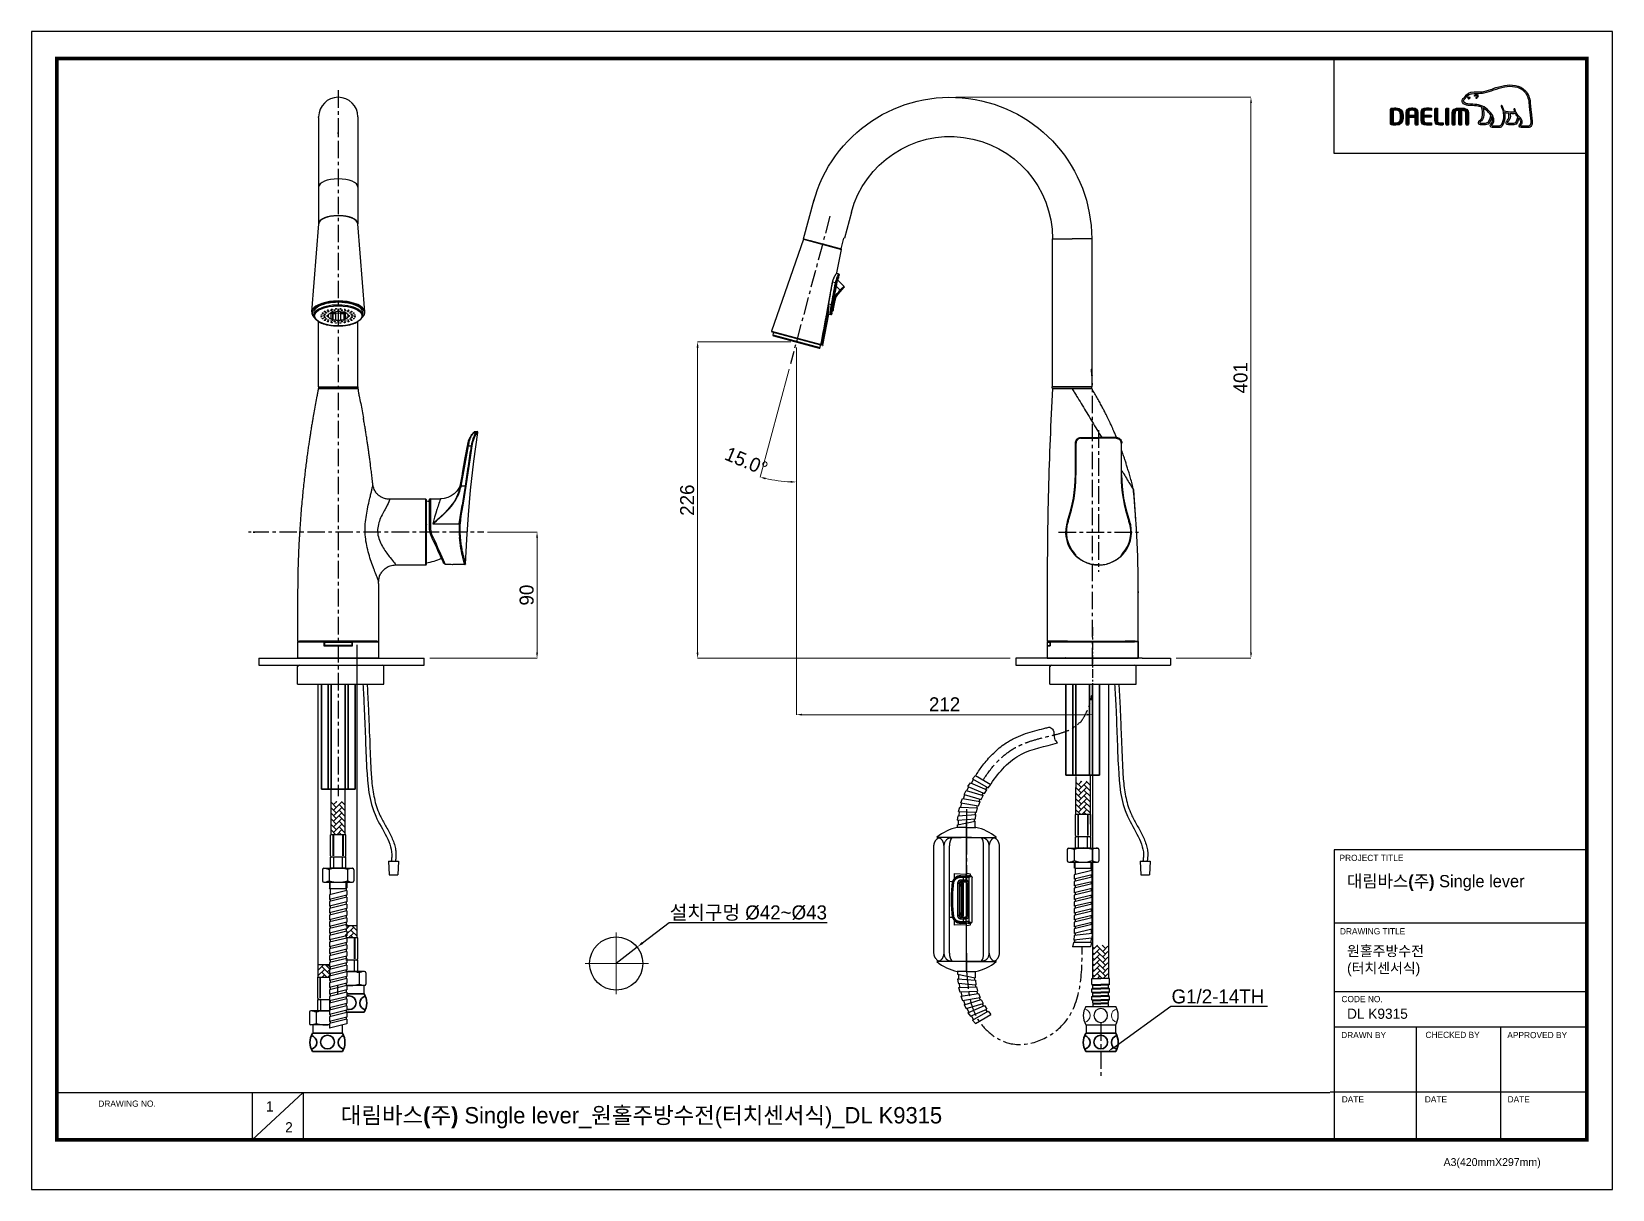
# Model space of a CAD drawing. Extents: x 0 to 1128, y 0 to 827.
import ezdxf
from ezdxf import colors
from ezdxf.entities.mleader import LeaderData, LeaderLine
from ezdxf.math import Vec2, Vec3

# ---------------------------------------------------------------- set-up
doc = ezdxf.new("R2010")
doc.units = 0
doc.header["$LTSCALE"] = 10
doc.header["$MEASUREMENT"] = 0
doc.header["$PDMODE"] = 3
doc.header["$PDSIZE"] = -10
for name, pattern in [('CENTER', [2, 1.25, -0.25, 0.25, -0.25]), ('CENTER2', [28.575, 19.05, -3.175, 3.175, -3.175]), ('CENTERX2', [4, 2.5, -0.5, 0.5, -0.5])]:
    doc.linetypes.add(name, pattern=pattern)
doc.layers.get('0').update_dxf_attribs({"linetype": 'CONTINUOUS'})
doc.layers.get('DEFPOINTS').update_dxf_attribs({"linetype": 'CONTINUOUS'})
for name, color, linetype in [('1', 7, 'CONTINUOUS'), ('2', 1, 'CENTERX2'), ('DWG', 7, 'CONTINUOUS'), ('레이어 1', 7, 'CONTINUOUS')]:
    doc.layers.add(name, color=color, linetype=linetype)
for name, color, linetype, lineweight in [('Cneter', 1, 'CENTER2', 13), ('중심선', 1, 'CENTER', 25), ('치수선', 7, 'CONTINUOUS', 20)]:
    doc.layers.add(name, color=color, linetype=linetype, lineweight=lineweight)
doc.styles.add('Daelim Dimension', font='')
doc.styles.get("Standard").update_dxf_attribs({"font": ''})
doc.styles.get('Daelim Dimension').set_extended_font_data('나눔고딕')
doc.styles.get('Standard').set_extended_font_data('나눔고딕')
doc.dimstyles.new('DEFAULT', dxfattribs={"dimscale": 2, "dimtxt": 2, "dimasz": 2, "dimexe": 0, "dimexo": 2, "dimgap": 1, "dimtad": 1, "dimdec": 0, "dimzin": 9, "dimdsep": 46, "dimtxsty": 'Daelim Dimension', "dimcen": 0.5, "dimclrd": 5, "dimclre": 5, "dimclrt": 256, "dimadec": 1, "dimazin": 0, "dimtfac": 1, "dimtdec": 0, "dimtix": 1, "dimtmove": 0, "dimatfit": 3, "dimfxl": 1, "dimtolj": 1, "dimtzin": 1, "dimlwd": 9, "dimlwe": 9, "dimarcsym": 0})

msp = doc.modelspace()

# ---------------------------------------------------------------- texts
at = {"color": 5, "ltscale": 40, "style": 'Daelim Dimension'}
for s, height, p in [('PROJECT TITLE', 4.453, (933.6, 234.5)), ('DRAWING TITLE', 4.453, (933.9, 182.1)), ('CODE NO.', 4.45, (935, 133.7)), ('DRAWN BY', 4.45, (934.8, 108)), ('CHECKED BY', 4.45, (995, 108.1)), ('APPROVED BY', 4.453, (1053.4, 108)), ('DRAWING NO.', 4.453, (47.6, 59)), ('DATE', 4.45, (935.2, 62.1)), ('DATE', 4.45, (994.5, 62.1)), ('DATE', 4.45, (1053.6, 62.1)), ('A3(420mmX297mm)', 5.62, (1007.9, 16.7))]:
    msp.add_text(s, height=height, dxfattribs=at).set_placement(p)
at = {"attachment_point": 1, "style": 'Daelim Dimension'}
for s, insert, char_height, width in [('{\\fPretendard Variable SemiBold|b0|i0|c129|p2;\\C7;대림바스(주)} Single lever', (938.9, 224.5), 8.729, 140.296), ('원홀주방수전\\P(터치센서식)', (939, 173.9), 7.29, 122.635), ('DL K9315', (939, 129.1), 7.29, 122.635), ('1', (167.3, 62.9), 7.29, 10.17), ('2', (181, 48), 7.29, 10.17)]:
    msp.add_mtext(s, dxfattribs=dict(at, insert=insert, char_height=char_height, width=width))
at = {"color": 2, "insert": (220.7, 58.8), "char_height": 11.711, "width": 518.418, "attachment_point": 1, "style": 'Daelim Dimension'}
msp.add_mtext('{\\fPretendard Variable SemiBold|b0|i0|c129|p2;대림바스(주)} Single lever_원홀주방수전(터치센서식)_DL K9315', dxfattribs=at)

# ---------------------------------------------------------------- blocks, each defined once
blk = doc.blocks.new('*D3')
at = {"color": 5, "lineweight": 9, "ltscale": 0.5, "transparency": 16777216}
for p, q in [((325.4, 469.4), (360.8, 469.4)), ((360.8, 465.4), (360.8, 383.3)), ((284.2, 379.3), (360.8, 379.3))]:
    blk.add_line(p, q, dxfattribs=at)
at = {"color": 5, "ltscale": 0.5, "transparency": 16777216}
for points in [[(360.1, 465.4), (361.5, 465.4), (360.8, 469.4)], [(360.1, 383.3), (361.5, 383.3), (360.8, 379.3)]]:
    blk.add_solid(points, dxfattribs=at)
at = {"layer": 'DEFPOINTS', "color": 0, "ltscale": 0.5, "transparency": 16777216}
for p in [(321.4, 469.4), (280.2, 379.3), (360.8, 379.3)]:
    blk.add_point(p, dxfattribs=at)
at = {"color": 7, "ltscale": 0.5, "transparency": 16777216, "insert": (353.4, 424.4), "char_height": 10, "attachment_point": 5, "rotation": 90, "style": 'Daelim Dimension'}
blk.add_mtext('\\A1;90', dxfattribs=at)
blk = doc.blocks.new('G$C548E72AF')
at = {"color": 0, "linetype": 'Continuous'}
for p, q in [((171.5, 124.7), (176.5, 106.2)), ((205.6, 105.7), (198.1, 133.7)), ((0, 105.8), (0, 0)), ((28, 0), (28, 105.8)), ((176.5, 106.2), (176.8, 106.3)), ((178.9, 98.6), (176.8, 106.3)), ((192.1, 102.1), (178.9, 98.6)), ((201, 104.5), (192.1, 102.1)), ((204.7, 105.5), (201, 104.5)), ((205.6, 105.7), (204.7, 105.5)), ((179.8, 98.8), (178.9, 98.6)), ((183.1, 99.7), (179.8, 98.8)), ((0, 0), (23.3, 0)), ((23.3, 0), (27.1, 0)), ((27.1, 0), (28, 0))]:
    blk.add_line(p, q, dxfattribs=at)
at = {"color": 0, "linetype": 'ByBlock'}
for radius in [101, 73]:
    blk.add_arc((101, 105.8), radius, 15, 180, dxfattribs=at)
blk = doc.blocks.new('G$CC3C41D5A')
at = {"linetype": 'Continuous'}
for p, q in [((33.9, 78.6), (0, 17.8)), ((33.9, 78.6), (59.3, 66.7)), ((34, 78.8), (46.7, 72.9)), ((46.7, 72.9), (59.1, 67.1)), ((53.2, 50.7), (59.3, 66.7)), ((52.9, 45.5), (56.5, 40.3)), ((54, 47.4), (54.6, 49)), ((54, 47.4), (54, 47.4)), ((49, 44.8), (49, 44.8)), ((50.9, 43.9), (49, 44.8)), ((50.9, 43.9), (51.4, 43.7)), ((53.2, 38.2), (51.1, 41.3)), ((51.5, 35.7), (56.4, 39.7)), ((51.9, 43.5), (51.9, 43.5)), ((56.4, 39.7), (56.4, 39.7)), ((34.4, 1.7), (42.5, 22.8)), ((42.5, 22.8), (43.8, 22.2)), ((45.3, 28.9), (43.5, 29.7)), ((44.5, 22.5), (45.1, 24.1)), ((45.2, 24.5), (45.2, 24.5)), ((45.7, 28.7), (45.3, 28.9)), ((45.9, 24.7), (48.5, 31.5)), ((45.9, 24.7), (45.9, 24.7)), ((46.2, 28.5), (46.2, 28.5)), ((46.2, 28.3), (46.4, 28.2)), ((0, 17.8), (33.1, 2.3)), ((0.2, 17.3), (32.7, 2.2)), ((1.2, 16.8), (0.5, 15)), ((0.5, 15), (32, 0.3)), ((0.7, 14.3), (31.4, 0)), ((20.6, 5.1), (20.5, 5.1)), ((32, 0.3), (33, 2.1)), ((32.7, 2.2), (33, 2.1)), ((33, 2), (32.7, 2.2)), ((33, 2), (33.1, 2.3)), ((34, 1.6), (33, 2)), ((33.1, 2.3), (33.1, 2.3)), ((33.1, 2.3), (33.4, 2.2)), ((33.1, 2.3), (33.1, 2.3)), ((34.4, 1.7), (33.4, 2.2))]:
    blk.add_line(p, q, dxfattribs=at)
for centre, radius, start, end in [((34.1, 78.4), 0.3, 64.9997, 150.9143), ((59, 66.8), 0.3, 339.0853, 64.9997), ((0.3, 17.6), 0.3, 150.9143, 244.9997), ((0.9, 14.8), 0.5, 158.0002, 245), ((31.6, 0.5), 0.5, 245, 332.0002), ((32.9, 2.4), 0.3, 244.9997, 270), ((32.9, 2.4), 0.3, 270, 339.4217), ((34.2, 1.8), 0.3, 244.9997, 339.0853)]:
    blk.add_arc(centre, radius, start, end, dxfattribs=at)
for centre, major_axis, ratio, start_param, end_param in [((50.9, 36.3), (0.316, -0.388), 0.001644, 0.191806, 1.562226), ((53.2, 38.2), (0.316, -0.388), 0.001643, 0.193854, 1.562226), ((56.1, 40.1), (-0.41, -0.287), 0.999999, 1.642104, 3.141593), ((56.1, 40.1), (-0.41, -0.287), 0.999999, 1.642104, 3.141593), ((45.4, 24.9), (0.211, 0.453), 1, 3.141593, 4.783696), ((46.4, 28.2), (0.467, -0.178), 0.002868, 4.720631, 6.101878), ((47.8, 32), (0.467, -0.178), 0.002868, 4.720631, 6.098447), ((32.9, 2.4), (0.127, 0.272), 0.923828, 3.141593, 4.783696), ((33.1, 2.3), (-0.127, -0.272), 0.940434, 0, 1.642104)]:
    blk.add_ellipse(centre, major_axis=major_axis, ratio=ratio, start_param=start_param, end_param=end_param, dxfattribs=at)
for points, degree, knots in [([(46.7, 72.9), (47.8, 72.4), (49, 71.8), (50.2, 71.3), (52.4, 70.2), (54.3, 69.3), (55.2, 68.9), (56.8, 68.2), (58, 67.6), (58.4, 67.4), (58.8, 67.3), (59, 67.1)], 5, [0, 0, 0, 0, 0, 0, 0.342873, 0.342873, 0.342873, 0.685747, 0.685747, 0.685747, 1, 1, 1, 1, 1, 1]), ([(49, 44.8), (49.1, 45.1), (49.3, 45.7), (49.8, 46.5), (50.3, 47.4), (50.9, 48.4), (51.9, 49.5), (52.9, 50.5), (53.2, 50.7), (53.2, 50.7), (53.2, 50.7)], 3, [0, 0, 0, 0, 0.082609, 0.165601, 0.250896, 0.375854, 0.501289, 0.750471, 0.999515, 1, 1, 1, 1]), ([(49, 44.8), (49.2, 45.2), (49.4, 45.8), (49.9, 46.7), (50.3, 47.3), (50.6, 47.8), (50.9, 48.2), (51.1, 48.6), (51.4, 48.9), (51.7, 49.2), (52, 49.6), (52.3, 49.9), (52.6, 50.2), (52.8, 50.4), (53, 50.5), (53, 50.6), (53, 50.6)], 3, [0, 0, 0, 0, 0.106817, 0.196925, 0.269736, 0.325767, 0.376226, 0.423787, 0.476229, 0.533571, 0.598175, 0.678003, 0.748024, 0.826527, 0.913597, 1, 1, 1, 1]), ([(50.9, 43.9), (51.1, 44.3), (51.4, 45), (52, 46.1), (52.6, 47.2), (53.4, 48.4), (54.2, 49.4), (54.4, 49.6), (54.4, 49.6), (54.4, 49.6)], 3, [0, 0, 0, 0, 0.119381, 0.243095, 0.370483, 0.501662, 0.790819, 0.999965, 1, 1, 1, 1]), ([(54.6, 49), (54.6, 49), (54.6, 49), (54.4, 48.7), (53.5, 47.7), (52.6, 46.2), (51.8, 44.9), (51.5, 44.1), (51.4, 43.7)], 3, [0, 0, 0, 0, 0.000431, 0.250039, 0.4996, 0.748777, 0.875512, 1, 1, 1, 1]), ([(51.9, 43.5), (52, 43.7), (52.2, 44.3), (52.7, 45.3), (53.3, 46.4), (53.9, 47.2), (54, 47.4), (54, 47.4)], 3, [0, 0, 0, 0, 0.126235, 0.253671, 0.50594, 0.758812, 1, 1, 1, 1]), ([(53, 50.6), (53, 50.6), (53.1, 50.6), (53.1, 50.6), (53.1, 50.7), (53.2, 50.7), (53.2, 50.7)], 3, [0, 0, 0, 0, 0.263934, 0.521848, 0.768503, 1, 1, 1, 1]), ([(54.6, 49), (54.7, 49), (54.7, 49.2), (54.6, 49.3), (54.5, 49.5), (54.4, 49.6), (54.4, 49.6)], 3, [0, 0, 0, 0, 0.241007, 0.5, 0.758993, 1, 1, 1, 1]), ([(33.1, 2.3), (33.4, 2.9), (33.8, 4), (34.3, 5.4), (34.7, 6.5), (35.1, 7.5), (35.4, 8.3), (35.7, 9.2), (36.5, 11.3), (38.3, 16), (41.3, 24), (44, 31.2), (45.9, 36.3), (46.5, 38.1), (47.1, 39.6), (47.6, 41), (48.3, 42.8), (48.8, 44.1), (49, 44.8)], 3, [0, 0, 0, 0, 0.041335, 0.07514, 0.101409, 0.12134, 0.140855, 0.160759, 0.181006, 0.292648, 0.491982, 0.745647, 0.801412, 0.852502, 0.875146, 0.907254, 0.948863, 1, 1, 1, 1]), ([(33.1, 2.3), (35.9, 9.8), (41.2, 23.9), (46.5, 38.1), (49, 44.8)], 3, [0, 0, 0, 0, 0.527191, 1, 1, 1, 1]), ([(51.4, 43.7), (51.3, 43.4), (51.1, 43.1), (50.6, 41.5), (50.1, 40.3), (48.3, 35.6), (47, 32.1), (45.7, 28.7)], 3, [0, 0, 0, 0, 0.062319, 0.062319, 0.311593, 0.311593, 1, 1, 1, 1]), ([(46.2, 28.5), (46.4, 28.9), (46.7, 29.7), (47.1, 30.8), (47.4, 31.7), (47.7, 32.4), (48.2, 33.7), (48.8, 35.4), (49.6, 37.4), (50.1, 38.7), (50.5, 39.8), (50.9, 40.7), (51.4, 42), (51.7, 42.9), (51.9, 43.5)], 3, [0, 0, 0, 0, 0.091674, 0.164482, 0.218421, 0.261727, 0.305929, 0.48434, 0.598072, 0.70299, 0.747763, 0.812056, 0.896132, 1, 1, 1, 1]), ([(46.2, 28.5), (46.3, 28.6), (46.3, 28.8), (46.7, 29.8), (47, 30.5), (48.4, 34.3), (49.5, 37.2), (51.1, 41.3), (51.5, 42.4), (51.9, 43.5)], 3, [0, 0, 0, 0, 0.037398, 0.037398, 0.186992, 0.186992, 0.785365, 0.785365, 1, 1, 1, 1]), ([(51.2, 35.9), (51, 35.7), (50.5, 35.2), (49.7, 34.3), (49, 33.4), (48.5, 32.5), (48.3, 32), (48.3, 31.8)], 3, [0, 0, 0, 0, 0.20213, 0.39989, 0.699794, 0.858029, 1, 1, 1, 1]), ([(48.5, 31.5), (48.7, 32), (49, 32.7), (49.7, 33.9), (50.6, 34.9), (51.2, 35.5), (51.5, 35.7)], 3, [0, 0, 0, 0, 0.248918, 0.499995, 0.751074, 1, 1, 1, 1]), ([(53.5, 37.8), (53.3, 37.6), (53, 37.4), (52.3, 36.8), (51.7, 36.3), (51.2, 35.9)], 3, [0, 0, 0, 0, 0.334646, 0.334646, 1, 1, 1, 1]), ([(51.2, 35.9), (51.3, 35.9), (51.5, 35.8), (51.5, 35.7), (51.5, 35.7)], 3, [0, 0, 0, 0, 0.50145, 1, 1, 1, 1]), ([(53.2, 38.2), (53.5, 38.4), (54, 38.8), (54.8, 39.3), (55.7, 39.9), (56.4, 40.3), (56.5, 40.3), (56.5, 40.3)], 3, [0, 0, 0, 0, 0.149182, 0.316344, 0.501671, 0.820025, 1, 1, 1, 1]), ([(56.4, 39.7), (56.4, 39.7), (56.4, 39.7), (56.1, 39.5), (55.6, 39.2), (54.8, 38.7), (54.1, 38.2), (53.7, 37.9), (53.5, 37.8)], 3, [0, 0, 0, 0, 0.125416, 0.250409, 0.4997, 0.748888, 0.874499, 1, 1, 1, 1]), ([(43.2, 28.1), (42.8, 26.7), (42.6, 25.4), (42.5, 23.4), (42.5, 22.8), (42.5, 22.8)], 3, [0, 0, 0, 0, 0.500049, 0.500049, 1, 1, 1, 1]), ([(43.5, 29.7), (43.4, 29.4), (43.3, 28.9), (43.2, 28.4), (43.2, 28.1)], 3, [0, 0, 0, 0, 0.500004, 1, 1, 1, 1]), ([(43.8, 22.2), (43.8, 22.2), (43.8, 22.2), (43.8, 22.5), (44, 24), (44.4, 25.9), (44.8, 27.5), (45.1, 28.5), (45.3, 28.9)], 3, [0, 0, 0, 0, 0.000322, 0.223466, 0.499444, 0.711059, 0.877893, 1, 1, 1, 1]), ([(45.7, 28.7), (45.6, 28.3), (45.3, 27.5), (44.9, 26), (44.6, 24.3), (44.5, 22.8), (44.5, 22.5), (44.5, 22.5)], 3, [0, 0, 0, 0, 0.123864, 0.250997, 0.500795, 0.751295, 1, 1, 1, 1]), ([(45.1, 24.1), (45.1, 24.1), (45.1, 24.1), (45.1, 24.3), (45.3, 25.3), (45.6, 26.5), (45.9, 27.6), (46.1, 28.2), (46.2, 28.5)], 3, [0, 0, 0, 0, 0.000806, 0.249928, 0.499428, 0.748554, 0.875533, 1, 1, 1, 1]), ([(45.2, 24.5), (45.2, 24.5), (45.2, 24.5), (45.3, 24.9), (45.5, 25.7), (45.9, 26.9), (46.2, 27.9), (46.4, 28.2)], 3, [0, 0, 0, 0, 0.144745, 0.311837, 0.501479, 0.805152, 1, 1, 1, 1]), ([(46.8, 28.1), (46.8, 27.8), (46.6, 27.4), (46.3, 26.6), (46.1, 25.7), (46, 25.1), (45.9, 24.8), (45.9, 24.8), (45.9, 24.7)], 3, [0, 0, 0, 0, 0.124718, 0.250298, 0.499536, 0.748848, 0.874599, 1, 1, 1, 1]), ([(48.3, 31.8), (48.1, 31.5), (48, 31.2), (47.5, 29.9), (47.2, 29), (46.8, 28.1)], 3, [0, 0, 0, 0, 0.249982, 0.249982, 1, 1, 1, 1]), ([(48.5, 31.5), (48.5, 31.5), (48.5, 31.6), (48.3, 31.7), (48.3, 31.8)], 3, [0, 0, 0, 0, 0.498845, 1, 1, 1, 1]), ([(43.8, 22.2), (43.9, 22.2), (44, 22.1), (44.1, 22.2), (44.2, 22.2), (44.3, 22.2), (44.4, 22.3), (44.5, 22.4), (44.5, 22.5)], 3, [0, 0, 0, 0, 0.238446, 0.36771, 0.5, 0.63229, 0.761554, 1, 1, 1, 1])]:
    blk.add_open_spline(points, degree=degree, knots=knots, dxfattribs=at)
for points, degree in [([(54.4, 49.6), (52.8, 50.4)], 1), ([(54, 47.3), (54, 47.4)], 1), ([(54, 47.3), (54, 47.3)], 1), ([(45.3, 28.9), (47.2, 33.9), (49.1, 38.9), (50.9, 43.9)], 3), ([(47.8, 32), (48.4, 33.7), (49.5, 35.2), (50.9, 36.3)], 3), ([(50.9, 36.3), (51.7, 36.9), (52.5, 37.6), (53.2, 38.2)], 3), ([(33.4, 2.9), (36.8, 11.9), (40.1, 20.8), (43.5, 29.7)], 3), ([(43.2, 28.1), (39.9, 19.5), (36.7, 10.8), (33.4, 2.2)], 3), ([(45.1, 24.1), (45.1, 24.2)], 1), ([(46.4, 28.2), (46.9, 29.5), (47.3, 30.7), (47.8, 32)], 3), ([(19.8, 5.4), (19.8, 5.4), (19.9, 5.4), (19.9, 5.4)], 3), ([(33.1, 2.3), (33.1, 2.3), (33.2, 2.3), (33.2, 2.3)], 3)]:
    blk.add_open_spline(points, degree=degree, dxfattribs=at)
blk = doc.blocks.new('*D35')
at = {"color": 5, "lineweight": 9, "ltscale": 0.5, "transparency": 16777216}
for p, q in [((545.9, 601.1), (545.9, 505.2)), ((540.7, 585.8), (520, 508.6))]:
    blk.add_line(p, q, dxfattribs=at)
blk.add_arc((545.9, 605.2), 100, 257.2917, 267.7083, dxfattribs=at)
at = {"color": 5, "ltscale": 0.5, "transparency": 16777216}
for points in [[(523.7, 507), (524, 508.3), (520, 508.6)], [(541.9, 505.9), (541.9, 504.6), (545.9, 505.2)]]:
    blk.add_solid(points, dxfattribs=at)
at = {"layer": 'DEFPOINTS', "color": 0, "ltscale": 0.5, "transparency": 16777216}
for p in [(569.9, 694.9), (545.9, 605.2), (545.9, 605.1), (541.7, 589.6), (537.2, 505.6)]:
    blk.add_point(p, dxfattribs=at)
at = {"color": 7, "ltscale": 0.5, "transparency": 16777216, "insert": (510.2, 520), "char_height": 10, "attachment_point": 5, "rotation": 337.2555, "style": 'Daelim Dimension'}
blk.add_mtext('\\A1;15.0°', dxfattribs=at)
blk = doc.blocks.new('*D36')
at = {"color": 5, "lineweight": 9, "ltscale": 0.5, "transparency": 16777216}
for p, q in [((545.9, 601.2), (545.9, 339)), ((757.4, 356.8), (757.4, 339)), ((549.9, 339), (753.4, 339))]:
    blk.add_line(p, q, dxfattribs=at)
at = {"color": 5, "ltscale": 0.5, "transparency": 16777216}
for points in [[(549.9, 339.7), (549.9, 338.4), (545.9, 339)], [(753.4, 339.7), (753.4, 338.4), (757.4, 339)]]:
    blk.add_solid(points, dxfattribs=at)
at = {"layer": 'DEFPOINTS', "color": 0, "ltscale": 0.5, "transparency": 16777216}
for p in [(545.9, 605.2), (757.4, 360.8), (757.4, 339)]:
    blk.add_point(p, dxfattribs=at)
at = {"color": 7, "ltscale": 0.5, "transparency": 16777216, "insert": (651.7, 346.4), "char_height": 10, "attachment_point": 5, "style": 'Daelim Dimension'}
blk.add_mtext('\\A1;212', dxfattribs=at)
blk = doc.blocks.new('*D38')
at = {"color": 5, "lineweight": 9, "ltscale": 0.5, "transparency": 16777216}
for p, q in [((541.9, 605.2), (475.4, 605.2)), ((475.4, 601.2), (475.4, 383.3)), ((698.6, 379.3), (475.4, 379.3))]:
    blk.add_line(p, q, dxfattribs=at)
at = {"color": 5, "ltscale": 0.5, "transparency": 16777216}
for points in [[(474.7, 601.2), (476.1, 601.2), (475.4, 605.2)], [(474.7, 383.3), (476.1, 383.3), (475.4, 379.3)]]:
    blk.add_solid(points, dxfattribs=at)
at = {"layer": 'DEFPOINTS', "color": 0, "ltscale": 0.5, "transparency": 16777216}
for p in [(545.9, 605.2), (475.4, 379.3), (702.6, 379.3)]:
    blk.add_point(p, dxfattribs=at)
at = {"color": 7, "ltscale": 0.5, "transparency": 16777216, "insert": (468, 492.2), "char_height": 10, "attachment_point": 5, "rotation": 90, "style": 'Daelim Dimension'}
blk.add_mtext('\\A1;226', dxfattribs=at)
blk = doc.blocks.new('*D39')
at = {"color": 5, "lineweight": 9, "ltscale": 0.5, "transparency": 16777216}
for p, q in [((659.7, 779.9), (870.4, 779.9)), ((870.4, 775.9), (870.4, 383.3)), ((817, 379.3), (870.4, 379.3))]:
    blk.add_line(p, q, dxfattribs=at)
at = {"color": 5, "ltscale": 0.5, "transparency": 16777216}
for points in [[(869.8, 775.9), (871.1, 775.9), (870.4, 779.9)], [(869.8, 383.3), (871.1, 383.3), (870.4, 379.3)]]:
    blk.add_solid(points, dxfattribs=at)
at = {"layer": 'DEFPOINTS', "color": 0, "ltscale": 0.5, "transparency": 16777216}
for p in [(655.7, 779.9), (813, 379.3), (870.4, 379.3)]:
    blk.add_point(p, dxfattribs=at)
at = {"color": 7, "ltscale": 0.5, "transparency": 16777216, "insert": (863, 579.6), "char_height": 10, "attachment_point": 5, "rotation": 90, "style": 'Daelim Dimension'}
blk.add_mtext('\\A1;401', dxfattribs=at)
blk = doc.blocks.new('G$CA7F8E9AF')
at = {"ltscale": 0.5}
for p, q in [((23.5, 102.7), (16.9, 102.7)), ((23.5, 95.7), (23.5, 102.7)), ((23.5, 102.7), (30.1, 102.7)), ((23.5, 102.7), (23.5, 95.7)), ((2.4, 95.7), (2.4, 94.5)), ((23.5, 95.7), (2.4, 95.7)), ((23.5, 95.7), (23.5, 95.5)), ((23.5, 95.7), (44.6, 95.7)), ((23.5, 95.5), (23.5, 95.7)), ((44.6, 94.5), (44.6, 95.7)), ((0, 89.4), (0, 13.2)), ((7.3, 89.6), (7.3, 13.1)), ((11.3, 64.3), (11.3, 89.6)), ((23.5, 69.8), (23.5, 89.7)), ((23.5, 71.8), (23.5, 89.7)), ((35.7, 13.1), (35.7, 89.6)), ((39.7, 13.1), (39.7, 89.6)), ((47, 13.2), (47, 89.4)), ((14.7, 69.8), (14.7, 66.1)), ((14.7, 69.8), (23.5, 69.3)), ((19.3, 68.3), (22.8, 68.3)), ((19.3, 68.3), (19.3, 68.2)), ((19.3, 68.2), (21.1, 68.2)), ((23.3, 68.2), (24.3, 68.2)), ((23.3, 68.2), (23.3, 67.2)), ((23.5, 69.3), (23.5, 71.8)), ((26.2, 69.4), (23.5, 69.8)), ((23.5, 68.3), (23.5, 69.3)), ((23.5, 68.3), (23.5, 69.3)), ((23.7, 68.3), (24.3, 68.2)), ((24.9, 68.2), (24.3, 68.2)), ((24.9, 68.2), (25.6, 68.2)), ((26.2, 68.3), (26.2, 69.4)), ((26.2, 68.2), (26.2, 68.2)), ((11, 64.3), (11, 38.4)), ((11.3, 64.3), (13.6, 64.2)), ((13.4, 63), (13.4, 63)), ((14.7, 66), (14.7, 66)), ((18.1, 62.8), (17, 62.8)), ((17, 62.8), (17, 39.8)), ((18.4, 62.8), (18.1, 62.8)), ((18.1, 62.8), (18.1, 39.8)), ((18.4, 62.8), (18.4, 61.3)), ((18.4, 41.3), (18.4, 61.3)), ((19.2, 67.2), (21, 67.2)), ((21, 65.1), (19.3, 65.1)), ((19.3, 62.3), (19.3, 40.3)), ((19.4, 63.8), (19.4, 64.1)), ((21.1, 64.1), (19.4, 64.1)), ((22.8, 63.8), (19.4, 63.8)), ((19.9, 62.8), (20, 62.8)), ((19.9, 62.8), (19.9, 62.3)), ((19.9, 62.8), (19.9, 62.8)), ((19.9, 62.3), (20, 62.3)), ((19.9, 62.3), (19.9, 40.3)), ((20, 63.3), (20, 63.8)), ((20, 62.8), (20, 63.3)), ((20.5, 63.3), (20, 63.3)), ((20, 62.8), (20.4, 62.8)), ((20, 62.3), (20.4, 62.3)), ((20.4, 62.8), (20.4, 62.3)), ((20.9, 62.3), (20.4, 62.3)), ((20.4, 62.3), (20.4, 40.4)), ((20.9, 62.3), (21.4, 62.3)), ((20.9, 62.3), (20.9, 40.4)), ((21, 67.2), (21, 65.1)), ((21.4, 40.4), (21.4, 62.3)), ((22.9, 63.8), (22.9, 64.2)), ((23.1, 64.1), (23.3, 65.1)), ((23.3, 67.2), (24.8, 67.2)), ((23.3, 65.1), (23.3, 67.2)), ((23.5, 39), (23.5, 63.7)), ((23.5, 39), (23.5, 63.7)), ((24.1, 62.8), (24.1, 39.8)), ((24.1, 62.8), (24.2, 62.8)), ((24.2, 39.8), (24.2, 62.8)), ((24.2, 62.8), (25.2, 62.8)), ((24.8, 67.4), (24.8, 67.2)), ((25.2, 39.8), (25.2, 62.8)), ((25.4, 35.3), (25.4, 67.4)), ((27.2, 67.2), (27.2, 35.5)), ((27.6, 35.5), (27.6, 67.1)), ((13.6, 38.5), (11.3, 38.4)), ((11.3, 13.1), (11.3, 38.4)), ((13.4, 39.6), (13.4, 39.6)), ((14.7, 36.5), (14.7, 32.9)), ((18.1, 39.8), (17, 39.8)), ((18.1, 39.8), (18.4, 39.8)), ((18.4, 41.3), (18.4, 39.8)), ((21, 35.4), (19.2, 35.4)), ((19.3, 37.6), (21, 37.5)), ((19.3, 34.4), (19.3, 34.3)), ((21.1, 34.4), (19.3, 34.4)), ((22.8, 34.3), (19.3, 34.3)), ((19.4, 38.8), (22.8, 38.8)), ((19.4, 38.6), (19.4, 38.8)), ((19.4, 38.6), (21.1, 38.5)), ((20, 40.3), (19.9, 40.3)), ((19.9, 39.9), (19.9, 40.3)), ((19.9, 39.8), (19.9, 39.9)), ((20, 39.8), (19.9, 39.8)), ((20.4, 40.4), (20, 40.3)), ((20.4, 39.9), (20, 39.8)), ((20, 39.3), (20, 39.8)), ((20, 39.3), (20.5, 39.4)), ((20, 38.8), (20, 39.3)), ((20.9, 40.4), (20.4, 40.4)), ((20.4, 39.9), (20.4, 40.4)), ((21.4, 40.4), (20.9, 40.4)), ((21, 37.5), (21, 35.4)), ((22.9, 38.5), (22.9, 38.8)), ((23.1, 38.5), (23.3, 37.6)), ((23.3, 35.5), (23.3, 37.6)), ((23.3, 34.5), (23.3, 35.5)), ((24.8, 35.5), (23.3, 35.5)), ((24.3, 34.5), (23.3, 34.5)), ((23.5, 33.3), (23.5, 34.4)), ((23.5, 33.3), (23.5, 34.4)), ((24.3, 34.5), (23.7, 34.4)), ((24.2, 39.8), (24.1, 39.8)), ((24.2, 39.8), (25.2, 39.8)), ((24.3, 34.5), (24.9, 34.5)), ((24.8, 35.5), (24.8, 35.3)), ((25.6, 34.5), (24.9, 34.5)), ((26.2, 33.3), (26.2, 34.4)), ((23.5, 33.3), (14.7, 32.9)), ((23.5, 32.8), (26.2, 33.3)), ((23.5, 30.8), (23.5, 33.3)), ((23.5, 12.9), (23.5, 32.8)), ((23.5, 12.9), (23.5, 30.8)), ((2.4, 8.1), (2.4, 7)), ((23.5, 7), (2.4, 7)), ((23.5, 0), (16.9, 0)), ((23.5, 7.2), (23.5, 7)), ((23.5, 7), (23.5, 7.2)), ((23.5, 0), (23.5, 7)), ((23.5, 7), (44.6, 7)), ((23.5, 7), (23.5, 0)), ((23.5, 0), (30.1, 0)), ((44.6, 7), (44.6, 8.1))]:
    blk.add_line(p, q, dxfattribs=at)
for centre, radius, start, end in [((23.5, 70.4), 33, 101.5544, 129.7923), ((23.5, 70.4), 33, 50.2077, 78.4456), ((19.3, 62.3), 6, 90, 173.2798), ((112.7, 51.3), 100, 173.2798, 186.7202), ((19.4, 62.8), 1, 90, 180), ((20.4, 62.3), 0.5, 0, 85.0001), ((22.9, 62.8), 1.33, 0, 78.6902), ((22.9, 62.8), 2.32, 0, 78.6902), ((19.3, 40.3), 6, 186.7202, 270), ((19.4, 39.8), 1, 180, 270), ((20.4, 40.4), 0.5, 274.9999, 0), ((22.9, 39.8), 1.33, 281.3098, 0), ((22.9, 39.8), 2.32, 281.3098, 0), ((23.5, 32.3), 33, 230.2077, 258.4456), ((23.5, 32.3), 33, 281.5544, 309.7923)]:
    blk.add_arc(centre, radius, start, end, dxfattribs=at)
for centre, major_axis, ratio, start_param, end_param in [((14.6, 89.6), (-0.12, 6.6), 0.496276, 0.495559, 1.562134), ((32.4, 89.6), (-0.12, -6.6), 0.496276, 1.579459, 2.646033), ((19.3, 67.2), (-0.008, -1), 0.115017, 3.211873, 4.71332), ((21.1, 67.2), (-0.008, -1), 0.115017, 3.211873, 4.71332), ((22.8, 68.3), (1, 0), 0.069927, 0.436332, 1.570796), ((14.4, 62.9), (0.993, -0.118), 0.013658, 3.211412, 4.597921), ((19.4, 65.1), (-0.02, 1), 0.114997, 1.568448, 2.965882), ((20.5, 63.3), (0.044, 0.498), 0.017386, 1.572317, 3.141593), ((21.1, 65.1), (-0.02, 1), 0.114997, 1.568448, 2.965882), ((22.8, 64), (1, 0), 0.176327, 4.712389, 4.782131), ((22.9, 65.1), (-0.004, 1), 0.023897, 1.570696, 2.967009), ((23.2, 62.8), (0.916, 0), 0.925751, 0.623013, 1.00663), ((14.4, 39.8), (-0.993, -0.118), 0.013658, 4.826857, 6.213366), ((19.3, 35.4), (0.008, -1), 0.115017, 4.711458, 6.212905), ((19.4, 37.6), (0.02, 1), 0.114997, 0.175711, 1.573144), ((20.5, 39.4), (-0.044, 0.498), 0.017386, 0, 1.569275), ((21.1, 37.5), (0.02, 1), 0.114997, 0.175711, 1.573144), ((21.1, 35.4), (0.008, -1), 0.115017, 4.711458, 6.212905), ((22.8, 38.7), (-1, 0), 0.176327, 4.642647, 4.712389), ((22.8, 34.4), (1, 0), 0.069927, 4.712389, 5.846853), ((22.9, 37.5), (0.004, 1), 0.023897, 0.174583, 1.570897), ((23.2, 39.8), (0.916, 0), 0.925751, 5.276556, 5.660172), ((14.6, 13.1), (0.12, 6.6), 0.496276, 1.579459, 2.646033), ((32.4, 13.1), (0.12, -6.6), 0.496276, 0.495559, 1.562134)]:
    blk.add_ellipse(centre, major_axis=major_axis, ratio=ratio, start_param=start_param, end_param=end_param, dxfattribs=at)
for points, knots in [([(3.2, 95), (3, 95), (2.7, 94.8), (2.2, 94.4), (1.7, 93.9), (1.3, 93.4), (1, 92.9), (0.8, 92.5), (0.6, 92.2), (0.4, 91.8), (0.3, 91.3), (0.1, 90.7), (0, 90.1), (0, 89.7), (0, 89.4)], [0, 0, 0, 0, 0.059916, 0.177559, 0.283207, 0.376225, 0.45647, 0.524235, 0.580248, 0.638105, 0.712242, 0.80191, 0.905704, 1, 1, 1, 1]), ([(7.4, 90.1), (7.4, 90.3), (7.3, 90.6), (7.3, 90.8), (7.3, 90.8), (7.3, 90.8), (7.3, 90.9), (7.2, 91), (7.2, 91.1), (7.2, 91.2), (7.1, 91.5), (7.1, 91.7), (6.9, 92), (6.9, 92.2), (6.8, 92.4), (6.7, 92.5), (6.7, 92.6), (6.7, 92.7), (6.6, 92.7), (6.6, 92.8), (6.5, 93), (6.4, 93.1), (6.2, 93.4), (6.2, 93.5), (6, 93.8), (5.9, 93.9), (5.7, 94.1), (5.6, 94.2), (5.4, 94.4), (5.3, 94.5), (5.1, 94.6), (5, 94.7), (4.9, 94.8), (4.8, 94.9), (4.7, 94.9), (4.6, 94.9), (4.6, 95), (4.6, 95), (4.5, 95), (4.5, 95), (4.3, 95.1), (4.3, 95.1), (4.1, 95.2), (3.9, 95.2), (3.8, 95.2), (3.7, 95.2), (3.6, 95.2), (3.5, 95.2), (3.5, 95.2), (3.4, 95.2), (3.4, 95.2), (3.4, 95.2), (3.4, 95.2), (3.3, 95.1), (3.2, 95.1), (3.2, 95.1), (3.2, 95.1), (3.1, 95.1)], [0, 0, 0, 0, 0.052165, 0.058685, 0.058685, 0.065206, 0.065206, 0.078247, 0.078247, 0.10433, 0.10433, 0.156495, 0.156495, 0.208659, 0.208659, 0.234742, 0.234742, 0.247783, 0.247783, 0.260824, 0.260824, 0.312989, 0.312989, 0.365154, 0.365154, 0.417319, 0.417319, 0.469484, 0.469484, 0.521648, 0.521648, 0.573813, 0.573813, 0.625978, 0.625978, 0.639019, 0.639019, 0.652061, 0.652061, 0.678143, 0.678143, 0.730308, 0.730308, 0.782473, 0.834637, 0.834637, 0.886802, 0.886802, 0.912885, 0.912885, 0.925926, 0.925926, 0.938967, 0.938967, 0.991132, 0.991132, 1, 1, 1, 1]), ([(8.6, 93.4), (8.4, 93.2), (8.1, 92.7), (7.8, 92), (7.5, 91.1), (7.4, 90.3), (7.3, 89.8), (7.4, 89.6)], [0, 0, 0, 0, 0.187231, 0.406633, 0.620099, 0.826072, 1, 1, 1, 1]), ([(13, 95.4), (12.8, 95.4), (12.6, 95.3), (12.3, 95.3), (12.1, 95.3), (11.8, 95.2), (11.6, 95.2), (11.3, 95.1), (11.1, 95.1), (10.8, 95), (10.6, 94.9), (10.4, 94.8), (10.4, 94.8), (10.3, 94.8), (10.3, 94.8), (10.2, 94.7), (10.1, 94.7), (9.9, 94.6), (9.7, 94.5), (9.5, 94.3), (9.3, 94.2), (9.2, 94), (9.1, 94), (9.1, 94), (9, 93.9), (8.9, 93.8), (8.8, 93.6), (8.7, 93.5), (8.6, 93.4)], [0, 0, 0, 0, 0.102278, 0.102278, 0.204556, 0.204556, 0.306835, 0.306835, 0.409113, 0.409113, 0.511391, 0.511391, 0.536961, 0.536961, 0.56253, 0.56253, 0.613669, 0.613669, 0.715948, 0.715948, 0.818226, 0.818226, 0.843796, 0.843796, 0.869365, 0.920504, 0.920504, 1, 1, 1, 1]), ([(23.5, 95.5), (23, 95.5), (22.1, 95.5), (21.2, 95.5), (20.3, 95.5), (19.8, 95.5), (19.3, 95.4), (19.2, 95.4), (18.9, 95.4), (18.8, 95.4), (18.5, 95.4), (18.3, 95.4), (17.6, 95.4), (16.7, 95.4), (15.4, 95.4), (14.2, 95.4), (13.4, 95.4), (13, 95.4)], [0, 0, 0, 0, 0.125, 0.25, 0.25, 0.375, 0.375, 0.40625, 0.40625, 0.4375, 0.4375, 0.5, 0.5, 0.625, 0.75, 0.875, 1, 1, 1, 1]), ([(23.5, 95.5), (23.5, 95.5), (23.5, 95.3), (23.5, 95.1), (23.5, 94.9), (23.5, 94.6), (23.5, 94.2), (23.5, 93.9), (23.5, 93.5), (23.5, 93.2), (23.5, 92.8), (23.5, 92.4), (23.5, 91.9), (23.5, 91.5), (23.5, 91.1), (23.5, 90.6), (23.5, 90.2), (23.5, 89.9), (23.5, 89.7)], [0, 0, 0, 0, 0.039454, 0.103491, 0.167527, 0.231563, 0.2956, 0.359636, 0.423673, 0.487709, 0.551745, 0.615782, 0.679818, 0.743854, 0.807891, 0.871927, 0.935964, 1, 1, 1, 1]), ([(34, 95.4), (33.6, 95.4), (32.8, 95.4), (31.6, 95.4), (30.3, 95.4), (29.4, 95.4), (28.7, 95.4), (28.5, 95.4), (28.2, 95.4), (28.1, 95.4), (27.8, 95.4), (27.7, 95.4), (27.2, 95.5), (26.7, 95.5), (25.8, 95.5), (24.9, 95.5), (24, 95.5), (23.5, 95.5)], [0, 0, 0, 0, 0.125, 0.25, 0.375, 0.5, 0.5, 0.5625, 0.5625, 0.59375, 0.59375, 0.625, 0.625, 0.75, 0.75, 0.875, 1, 1, 1, 1]), ([(23.5, 89.7), (23.5, 89.9), (23.5, 90.2), (23.5, 90.6), (23.5, 91.1), (23.5, 91.5), (23.5, 91.9), (23.5, 92.4), (23.5, 92.8), (23.5, 93.2), (23.5, 93.5), (23.5, 93.9), (23.5, 94.2), (23.5, 94.6), (23.5, 94.9), (23.5, 95.1), (23.5, 95.3), (23.5, 95.5), (23.5, 95.5)], [0, 0, 0, 0, 0.064036, 0.128073, 0.192109, 0.256146, 0.320182, 0.384218, 0.448255, 0.512291, 0.576327, 0.640364, 0.7044, 0.768437, 0.832473, 0.896509, 0.960546, 1, 1, 1, 1]), ([(39.6, 90.4), (39.6, 90.5), (39.6, 90.6), (39.6, 90.8), (39.5, 90.9), (39.5, 90.9), (39.5, 91), (39.5, 91), (39.5, 91.1), (39.5, 91.2), (39.4, 91.5), (39.3, 91.7), (39.2, 92.1), (39.1, 92.2), (39, 92.5), (39, 92.6), (38.9, 92.7), (38.9, 92.7), (38.8, 92.8), (38.8, 92.8), (38.7, 93), (38.6, 93.2), (38.4, 93.5), (38.3, 93.6), (38.1, 93.8), (38, 93.9), (37.9, 94), (37.9, 94), (37.8, 94), (37.7, 94.2), (37.5, 94.3), (37.3, 94.5), (37.1, 94.6), (36.9, 94.7), (36.8, 94.7), (36.7, 94.8), (36.7, 94.8), (36.6, 94.8), (36.6, 94.8), (36.4, 94.9), (36.2, 95), (35.9, 95.1), (35.7, 95.1), (35.4, 95.2), (35.3, 95.2), (34.9, 95.3), (34.7, 95.3), (34.4, 95.3), (34.2, 95.4), (34, 95.4)], [0, 0, 0, 0, 0.037721, 0.037721, 0.053759, 0.061778, 0.061778, 0.069797, 0.069797, 0.101873, 0.101873, 0.166025, 0.166025, 0.230177, 0.230177, 0.262253, 0.262253, 0.278291, 0.278291, 0.294329, 0.294329, 0.358481, 0.358481, 0.422633, 0.422633, 0.454709, 0.470747, 0.470747, 0.486785, 0.486785, 0.550937, 0.550937, 0.615089, 0.615089, 0.647164, 0.647164, 0.663202, 0.663202, 0.67924, 0.67924, 0.743392, 0.743392, 0.807544, 0.807544, 0.871696, 0.871696, 0.935848, 0.935848, 1, 1, 1, 1]), ([(39.7, 89.6), (39.7, 89.8), (39.6, 90.3), (39.5, 91.1), (39.2, 92), (38.9, 92.7), (38.6, 93.2), (38.4, 93.4)], [0, 0, 0, 0, 0.173796, 0.379613, 0.592917, 0.812153, 1, 1, 1, 1]), ([(43.9, 95.1), (43.9, 95.1), (43.8, 95.1), (43.8, 95.1), (43.7, 95.1), (43.7, 95.2), (43.6, 95.2), (43.6, 95.2), (43.6, 95.2), (43.5, 95.2), (43.5, 95.2), (43.4, 95.2), (43.4, 95.2), (43.2, 95.2), (43.1, 95.2), (42.9, 95.2), (42.8, 95.1), (42.7, 95.1), (42.5, 95), (42.5, 95), (42.4, 95), (42.4, 95), (42.4, 94.9), (42.4, 94.9), (42.2, 94.9), (42.2, 94.8), (42, 94.7), (41.9, 94.6), (41.7, 94.5), (41.6, 94.4), (41.4, 94.2), (41.3, 94.1), (41.1, 93.9), (41, 93.8), (40.9, 93.5), (40.8, 93.4), (40.6, 93.1), (40.5, 93), (40.4, 92.8), (40.4, 92.7), (40.4, 92.7), (40.3, 92.6), (40.3, 92.5), (40.2, 92.4), (40.1, 92.2), (40.1, 92), (39.9, 91.7), (39.9, 91.5), (39.8, 91.2), (39.8, 91.1), (39.8, 91), (39.8, 90.9), (39.7, 90.8), (39.7, 90.8), (39.7, 90.8), (39.7, 90.6), (39.7, 90.3), (39.6, 90.1)], [0, 0, 0, 0, 0.008868, 0.008868, 0.061033, 0.061033, 0.074074, 0.074074, 0.087115, 0.087115, 0.113198, 0.113198, 0.165363, 0.165363, 0.217527, 0.269692, 0.269692, 0.321857, 0.321857, 0.347939, 0.347939, 0.360981, 0.360981, 0.374022, 0.374022, 0.426187, 0.426187, 0.478352, 0.478352, 0.530516, 0.530516, 0.582681, 0.582681, 0.634846, 0.634846, 0.687011, 0.687011, 0.739176, 0.739176, 0.752217, 0.752217, 0.765258, 0.765258, 0.791341, 0.791341, 0.843505, 0.843505, 0.89567, 0.89567, 0.921753, 0.921753, 0.934794, 0.934794, 0.941315, 0.941315, 0.947835, 1, 1, 1, 1]), ([(47, 89.4), (47, 89.7), (47, 90.1), (46.9, 90.7), (46.7, 91.3), (46.6, 91.8), (46.4, 92.2), (46.2, 92.5), (46, 92.9), (45.7, 93.4), (45.3, 93.9), (44.8, 94.4), (44.3, 94.8), (44, 95), (43.9, 95)], [0, 0, 0, 0, 0.094296, 0.19809, 0.287759, 0.361896, 0.419753, 0.475766, 0.543531, 0.623776, 0.716795, 0.822444, 0.940087, 1, 1, 1, 1]), ([(39.7, 89.6), (39.7, 89.6), (39.7, 89.6), (39.7, 89.6), (39.7, 89.6), (39.7, 89.6), (39.7, 89.6), (39.7, 89.6), (39.7, 89.6), (39.7, 89.6), (39.7, 89.6), (39.7, 89.6), (39.7, 89.6), (39.7, 89.6), (39.7, 89.6), (39.7, 89.6), (39.7, 89.6), (39.7, 89.6), (39.7, 89.6)], [0, 0, 0, 0, 0.007692, 0.07544, 0.14316, 0.210851, 0.278512, 0.346145, 0.413749, 0.481325, 0.548871, 0.616388, 0.683877, 0.751337, 0.818767, 0.886169, 0.953542, 1, 1, 1, 1]), ([(15.6, 67), (15.6, 67), (15.7, 67), (15.7, 67), (15.7, 67), (15.7, 67), (15.7, 67), (15.7, 67), (15.8, 67.1), (15.8, 67.1), (15.8, 67.1), (15.8, 67.1), (15.8, 67.1), (15.8, 67.1), (15.9, 67.1), (15.9, 67.2), (15.9, 67.2), (15.9, 67.2), (15.9, 67.2), (16, 67.2), (16, 67.2), (16, 67.2), (16, 67.3), (16, 67.3), (16.1, 67.3), (16.1, 67.3), (16.1, 67.3), (16.1, 67.3), (16.2, 67.3), (16.2, 67.3), (16.2, 67.4), (16.2, 67.4), (16.2, 67.4), (16.3, 67.4), (16.3, 67.4), (16.3, 67.4), (16.3, 67.4), (16.4, 67.5), (16.4, 67.5), (16.4, 67.5), (16.4, 67.5), (16.4, 67.5), (16.5, 67.5), (16.5, 67.5), (16.5, 67.5), (16.5, 67.6), (16.6, 67.6), (16.6, 67.6), (16.6, 67.6), (16.6, 67.6), (16.7, 67.6), (16.7, 67.6), (16.7, 67.6), (16.7, 67.7), (16.8, 67.7), (16.8, 67.7), (16.8, 67.7), (16.8, 67.7), (16.9, 67.7), (16.9, 67.7), (16.9, 67.7), (17, 67.8), (17, 67.8), (17, 67.8), (17, 67.8), (17.1, 67.8), (17.1, 67.8), (17.1, 67.8), (17.2, 67.8), (17.2, 67.8), (17.2, 67.9), (17.2, 67.9), (17.3, 67.9), (17.3, 67.9), (17.3, 67.9), (17.4, 67.9), (17.4, 67.9), (17.4, 67.9), (17.5, 67.9), (17.5, 68), (17.5, 68), (17.5, 68), (17.6, 68), (17.6, 68), (17.6, 68), (17.7, 68), (17.7, 68), (17.7, 68), (17.8, 68), (17.8, 68), (17.8, 68.1), (17.9, 68.1), (17.9, 68.1), (17.9, 68.1), (18, 68.1), (18, 68.1), (18, 68.1), (18.1, 68.1), (18.1, 68.1), (18.1, 68.1), (18.2, 68.1), (18.2, 68.1), (18.2, 68.1), (18.3, 68.1), (18.3, 68.2), (18.3, 68.2), (18.4, 68.2), (18.4, 68.2), (18.5, 68.2), (18.5, 68.2), (18.5, 68.2), (18.6, 68.2), (18.6, 68.2), (18.6, 68.2), (18.7, 68.2), (18.7, 68.2), (18.7, 68.2), (18.8, 68.2), (18.8, 68.2), (18.9, 68.2), (18.9, 68.2), (18.9, 68.2), (19, 68.2), (19, 68.2), (19, 68.2), (19.1, 68.2), (19.1, 68.2), (19.2, 68.2), (19.2, 68.2), (19.2, 68.2), (19.3, 68.2), (19.3, 68.2), (19.3, 68.2)], [0, 0, 0, 0, 0.00011, 0.005649, 0.011222, 0.01683, 0.022473, 0.02815, 0.033862, 0.039609, 0.04539, 0.051206, 0.057057, 0.062943, 0.068863, 0.074818, 0.080807, 0.086831, 0.09289, 0.098983, 0.105111, 0.111274, 0.117472, 0.123704, 0.12997, 0.136272, 0.142608, 0.148978, 0.155383, 0.161823, 0.168298, 0.174807, 0.18135, 0.187929, 0.194542, 0.201189, 0.207872, 0.214588, 0.22134, 0.228126, 0.234946, 0.241801, 0.248691, 0.255616, 0.262575, 0.269568, 0.276596, 0.283659, 0.290756, 0.297888, 0.305054, 0.312255, 0.319491, 0.326761, 0.334066, 0.341405, 0.348779, 0.356187, 0.36363, 0.371107, 0.378619, 0.386166, 0.393746, 0.401362, 0.409012, 0.416697, 0.424416, 0.432169, 0.439957, 0.44778, 0.455637, 0.463528, 0.471454, 0.479415, 0.48741, 0.49544, 0.503504, 0.511602, 0.519735, 0.527902, 0.536104, 0.544341, 0.552611, 0.560917, 0.569256, 0.57763, 0.586039, 0.594482, 0.602959, 0.611471, 0.620017, 0.628598, 0.637213, 0.645863, 0.654547, 0.663265, 0.672018, 0.680805, 0.689626, 0.698482, 0.707372, 0.716297, 0.725256, 0.73425, 0.743277, 0.752339, 0.761436, 0.770567, 0.779732, 0.788931, 0.798165, 0.807433, 0.816736, 0.826073, 0.835444, 0.844849, 0.854289, 0.863763, 0.873272, 0.882814, 0.892391, 0.902003, 0.911648, 0.921328, 0.931042, 0.94079, 0.950573, 0.96039, 0.970241, 0.980126, 0.990046, 1, 1, 1, 1]), ([(26.2, 68.2), (26.2, 68.2), (26.1, 68.2), (26, 68.2), (26, 68.2), (25.8, 68.2), (25.8, 68.2), (25.7, 68.2), (25.6, 68.2), (25.6, 68.2), (25.6, 68.2), (25.5, 68.2), (25.5, 68.2), (25.4, 68.2), (25.4, 68.2), (25.3, 68.2), (25.3, 68.2), (25.3, 68.2), (25.3, 68.1), (25.2, 68.1), (25.2, 68.1), (25.1, 68.1), (25, 68), (25, 67.9), (24.9, 67.9), (24.9, 67.8), (24.9, 67.8), (24.9, 67.8), (24.9, 67.7), (24.9, 67.7), (24.8, 67.6), (24.8, 67.6), (24.8, 67.6), (24.8, 67.6), (24.8, 67.5), (24.8, 67.5), (24.8, 67.4)], [0, 0, 0, 0, 0.0625, 0.0625, 0.125, 0.125, 0.25, 0.25, 0.28125, 0.28125, 0.3125, 0.3125, 0.375, 0.40625, 0.40625, 0.4375, 0.4375, 0.46875, 0.46875, 0.5, 0.5, 0.625, 0.625, 0.75, 0.75, 0.78125, 0.78125, 0.8125, 0.8125, 0.875, 0.875, 0.90625, 0.90625, 0.9375, 0.9375, 1, 1, 1, 1]), ([(25.4, 67.4), (25.4, 67.4), (25.4, 67.4), (25.4, 67.4), (25.4, 67.4), (25.4, 67.4), (25.4, 67.4), (25.5, 67.4), (25.5, 67.4), (25.5, 67.4), (25.5, 67.4), (25.5, 67.4), (25.5, 67.4), (25.5, 67.4), (25.5, 67.4), (25.5, 67.4), (25.5, 67.4), (25.5, 67.4), (25.5, 67.4), (25.6, 67.4), (25.6, 67.4), (25.6, 67.4), (25.6, 67.4), (25.6, 67.4), (25.6, 67.4), (25.6, 67.4), (25.6, 67.4), (25.6, 67.4), (25.7, 67.4), (25.7, 67.4), (25.7, 67.4), (25.7, 67.5), (25.7, 67.5), (25.7, 67.5), (25.8, 67.5), (25.8, 67.5), (25.8, 67.5), (25.9, 67.6), (25.9, 67.6), (26, 67.6), (26, 67.6), (26.1, 67.7), (26.1, 67.7), (26.1, 67.7), (26.2, 67.7), (26.2, 67.8), (26.2, 67.8), (26.2, 67.8), (26.3, 67.8), (26.3, 67.8), (26.3, 67.8), (26.4, 67.9), (26.4, 67.9), (26.4, 67.9), (26.4, 67.9), (26.5, 68), (26.5, 68), (26.5, 68), (26.5, 68), (26.6, 68), (26.6, 68), (26.6, 68.1), (26.6, 68.1), (26.7, 68.1), (26.7, 68.1), (26.7, 68.1)], [0, 0, 0, 0, 0.005293, 0.010542, 0.015757, 0.020945, 0.026117, 0.031279, 0.036441, 0.041611, 0.046797, 0.052007, 0.057248, 0.062528, 0.067854, 0.073233, 0.078672, 0.084176, 0.089753, 0.095407, 0.101145, 0.106972, 0.112892, 0.118913, 0.125037, 0.136005, 0.147129, 0.158417, 0.169877, 0.181518, 0.193349, 0.205379, 0.217618, 0.230077, 0.242766, 0.255699, 0.291709, 0.32755, 0.363305, 0.399051, 0.434852, 0.470764, 0.506829, 0.530305, 0.552734, 0.574039, 0.594142, 0.612929, 0.630193, 0.658908, 0.688856, 0.720135, 0.752816, 0.772074, 0.791589, 0.811362, 0.83139, 0.851671, 0.872197, 0.892962, 0.913958, 0.935172, 0.956594, 0.978208, 1, 1, 1, 1]), ([(26.2, 68.2), (26.2, 68.2), (26.2, 68.2), (26.2, 68.2), (26.2, 68.2), (26.2, 68.2), (26.2, 68.2), (26.2, 68.2)], [0, 0, 0, 0, 0.159333, 0.159333, 0.579666, 0.579666, 1, 1, 1, 1]), ([(26.7, 68.1), (26.7, 68.1), (26.6, 68.1), (26.6, 68.1), (26.6, 68.1), (26.5, 68.2), (26.5, 68.2), (26.5, 68.2), (26.5, 68.2), (26.4, 68.2), (26.4, 68.2), (26.3, 68.2), (26.2, 68.2), (26.2, 68.2)], [0, 0, 0, 0, 0.125, 0.125, 0.25, 0.375, 0.375, 0.4375, 0.4375, 0.5, 0.75, 0.75, 1, 1, 1, 1]), ([(27.6, 67.1), (27.6, 67.1), (27.6, 67.2), (27.6, 67.2), (27.5, 67.3), (27.5, 67.3), (27.5, 67.4), (27.5, 67.4), (27.4, 67.4), (27.4, 67.5), (27.4, 67.5), (27.4, 67.5), (27.3, 67.6), (27.3, 67.6), (27.3, 67.6), (27.3, 67.6), (27.2, 67.7), (27.2, 67.7), (27.1, 67.8), (27.1, 67.8), (27, 67.9), (27, 67.9), (26.9, 68), (26.9, 68), (26.9, 68), (26.8, 68), (26.8, 68.1), (26.7, 68.1), (26.7, 68.1), (26.6, 68.1), (26.6, 68.1), (26.6, 68.2), (26.5, 68.2), (26.4, 68.2), (26.4, 68.2), (26.3, 68.2), (26.3, 68.2), (26.3, 68.2), (26.2, 68.2)], [0, 0, 0, 0, 0.031853, 0.062535, 0.092032, 0.120326, 0.147394, 0.173208, 0.197738, 0.220954, 0.242822, 0.263309, 0.28238, 0.300004, 0.316147, 0.330782, 0.367276, 0.403991, 0.440892, 0.477932, 0.51505, 0.552172, 0.589216, 0.612687, 0.636814, 0.661574, 0.686935, 0.712864, 0.739319, 0.766255, 0.793621, 0.821364, 0.849478, 0.878227, 0.907657, 0.937764, 0.968546, 1, 1, 1, 1]), ([(26.7, 68.1), (26.7, 68.1), (26.8, 68.1), (26.8, 68), (26.9, 68), (26.9, 67.9), (27, 67.9), (27, 67.8), (27, 67.8), (27, 67.8), (27, 67.8), (27.1, 67.7), (27.1, 67.7), (27.1, 67.6), (27.1, 67.6), (27.2, 67.5), (27.2, 67.5), (27.2, 67.5), (27.2, 67.4), (27.2, 67.4), (27.2, 67.3), (27.2, 67.3), (27.2, 67.3), (27.2, 67.3), (27.2, 67.2), (27.2, 67.2), (27.2, 67.2)], [0, 0, 0, 0, 0.125, 0.125, 0.25, 0.25, 0.375, 0.375, 0.4375, 0.4375, 0.5, 0.5, 0.625, 0.625, 0.6875, 0.6875, 0.75, 0.75, 0.8125, 0.8125, 0.875, 0.9375, 0.9375, 0.96875, 0.96875, 1, 1, 1, 1]), ([(12.7, 51.3), (12.7, 51.4), (12.7, 51.5), (12.7, 51.6), (12.7, 51.8), (12.7, 52), (12.7, 52.1), (12.7, 52.3), (12.7, 52.4), (12.7, 52.6), (12.7, 52.7), (12.7, 52.9), (12.7, 53.1), (12.7, 53.2), (12.8, 53.4), (12.8, 53.5), (12.8, 53.7), (12.8, 53.8), (12.8, 54), (12.8, 54.1), (12.8, 54.3), (12.8, 54.5), (12.8, 54.6), (12.8, 54.8), (12.8, 54.9), (12.8, 55.1), (12.8, 55.2), (12.8, 55.4), (12.8, 55.6), (12.8, 55.7), (12.8, 55.9), (12.8, 56), (12.8, 56.2), (12.9, 56.3), (12.9, 56.5), (12.9, 56.6), (12.9, 56.8), (12.9, 57), (12.9, 57.1), (12.9, 57.3), (12.9, 57.4), (12.9, 57.6), (12.9, 57.7), (12.9, 57.9), (13, 58), (13, 58.2), (13, 58.4), (13, 58.5), (13, 58.7), (13, 58.8), (13, 59), (13, 59.1), (13, 59.3), (13.1, 59.5), (13.1, 59.6), (13.1, 59.8), (13.1, 59.9), (13.1, 60.1), (13.1, 60.2), (13.1, 60.4), (13.2, 60.5), (13.2, 60.7), (13.2, 60.9), (13.2, 61), (13.2, 61.2), (13.2, 61.3), (13.2, 61.5), (13.3, 61.6), (13.3, 61.8), (13.3, 61.9), (13.3, 62.1), (13.3, 62.3), (13.4, 62.4), (13.4, 62.6), (13.4, 62.7), (13.4, 62.9), (13.4, 63), (13.4, 63)], [0, 0, 0, 0, 0.013333, 0.026666, 0.04, 0.053333, 0.066666, 0.079999, 0.093332, 0.106665, 0.119999, 0.133332, 0.146665, 0.159998, 0.173331, 0.186664, 0.199998, 0.213331, 0.226664, 0.239997, 0.25333, 0.266664, 0.279997, 0.29333, 0.306663, 0.319997, 0.33333, 0.346663, 0.359996, 0.373329, 0.386663, 0.399996, 0.413329, 0.426662, 0.439996, 0.453329, 0.466662, 0.479996, 0.493329, 0.506662, 0.519995, 0.533329, 0.546662, 0.559995, 0.573329, 0.586662, 0.599995, 0.613329, 0.626662, 0.639995, 0.653329, 0.666662, 0.679996, 0.693329, 0.706662, 0.719996, 0.733329, 0.746663, 0.759996, 0.77333, 0.786663, 0.799997, 0.81333, 0.826663, 0.839997, 0.853331, 0.866664, 0.879998, 0.893331, 0.906665, 0.919998, 0.933332, 0.946665, 0.959999, 0.973333, 0.986666, 1, 1, 1, 1]), ([(15.6, 67), (15.5, 66.9), (15.3, 66.7), (14.8, 66.2), (14.4, 65.7), (14, 65), (13.7, 64.4), (13.5, 63.7), (13.5, 63.3), (13.4, 63)], [0, 0, 0, 0, 0.098037, 0.226288, 0.380578, 0.560907, 0.695672, 0.842035, 1, 1, 1, 1]), ([(13.4, 63), (13.4, 63.1), (13.4, 63.1), (13.4, 63.2), (13.5, 63.2), (13.5, 63.3), (13.5, 63.4), (13.5, 63.4), (13.5, 63.5), (13.5, 63.6), (13.5, 63.6), (13.5, 63.7), (13.6, 63.8), (13.6, 63.9), (13.6, 63.9), (13.6, 64), (13.6, 64.1), (13.7, 64.1), (13.7, 64.2), (13.7, 64.3), (13.7, 64.3), (13.8, 64.4), (13.8, 64.5), (13.8, 64.5), (13.8, 64.6), (13.9, 64.7), (13.9, 64.7), (13.9, 64.8), (14, 64.9), (14, 64.9), (14, 65), (14.1, 65.1), (14.1, 65.1), (14.1, 65.2), (14.2, 65.3), (14.2, 65.3), (14.2, 65.4), (14.3, 65.5), (14.3, 65.5), (14.4, 65.6), (14.4, 65.7), (14.4, 65.7), (14.5, 65.8), (14.5, 65.8), (14.6, 65.9), (14.6, 66), (14.7, 66), (14.7, 66.1), (14.8, 66.1), (14.8, 66.2), (14.9, 66.3), (14.9, 66.3), (15, 66.4), (15, 66.4), (15.1, 66.5), (15.1, 66.5), (15.2, 66.6), (15.3, 66.6), (15.3, 66.7), (15.4, 66.7), (15.4, 66.8), (15.4, 66.8), (15.4, 66.8), (15.4, 66.8), (15.5, 66.8), (15.5, 66.8), (15.5, 66.8), (15.5, 66.9), (15.5, 66.9), (15.5, 66.9), (15.5, 66.9), (15.6, 66.9), (15.6, 66.9), (15.6, 66.9), (15.6, 67), (15.6, 67), (15.6, 67), (15.6, 67)], [0, 0, 0, 0, 0.014896, 0.029828, 0.044798, 0.059803, 0.074845, 0.089924, 0.105039, 0.120191, 0.135379, 0.150604, 0.165866, 0.181164, 0.196499, 0.21187, 0.227278, 0.242722, 0.258203, 0.273721, 0.289275, 0.304866, 0.320493, 0.336157, 0.351857, 0.367595, 0.383368, 0.399179, 0.415026, 0.430909, 0.446829, 0.462786, 0.478779, 0.494809, 0.510876, 0.526979, 0.543118, 0.559295, 0.575507, 0.591757, 0.608043, 0.624365, 0.640724, 0.65712, 0.673552, 0.690021, 0.706526, 0.723068, 0.739646, 0.756261, 0.772913, 0.7896, 0.806325, 0.823086, 0.839883, 0.856717, 0.873588, 0.890495, 0.907438, 0.924418, 0.928633, 0.932878, 0.937152, 0.941455, 0.945789, 0.950151, 0.954544, 0.958966, 0.963417, 0.967898, 0.972409, 0.976949, 0.981519, 0.986118, 0.990747, 0.995406, 1, 1, 1, 1]), ([(13.6, 51.3), (13.6, 51.4), (13.6, 52.4), (13.6, 54.3), (13.8, 57.2), (14, 60), (14.2, 61.9), (14.3, 62.9)], [0, 0, 0, 0, 0.011439, 0.258579, 0.505719, 0.75286, 1, 1, 1, 1]), ([(19.3, 60.7), (19.3, 60.7), (19.3, 60.7), (19.2, 60.8), (19.2, 60.9), (19.1, 61), (19, 61.1), (19, 61.1), (18.9, 61.2), (18.8, 61.2), (18.7, 61.3), (18.6, 61.3), (18.5, 61.3), (18.4, 61.3), (18.4, 61.3)], [0, 0, 0, 0, 0.075824, 0.15984, 0.243856, 0.327872, 0.411888, 0.495904, 0.57992, 0.663936, 0.747952, 0.831968, 0.915984, 1, 1, 1, 1]), ([(19.8, 62.8), (19.8, 62.8), (19.7, 62.8), (19.6, 62.7), (19.5, 62.7), (19.4, 62.6), (19.3, 62.4), (19.3, 62.4), (19.3, 62.3)], [0, 0, 0, 0, 0.122469, 0.329239, 0.476592, 0.652002, 0.848597, 1, 1, 1, 1]), ([(19.9, 62.8), (19.8, 62.8), (19.7, 62.8), (19.6, 62.7), (19.5, 62.7), (19.4, 62.6), (19.3, 62.4), (19.3, 62.3), (19.3, 62.3)], [0, 0, 0, 0, 0.119255, 0.316197, 0.455755, 0.621463, 0.806681, 1, 1, 1, 1]), ([(19.3, 62.3), (19.3, 62.3), (19.3, 62.3), (19.3, 62.3), (19.4, 62.3), (19.4, 62.3), (19.4, 62.3), (19.5, 62.3), (19.5, 62.3), (19.6, 62.3), (19.6, 62.3), (19.7, 62.3), (19.8, 62.3), (19.8, 62.3), (19.9, 62.3), (19.9, 62.3)], [0, 0, 0, 0, 0.00189, 0.085066, 0.168241, 0.251417, 0.334593, 0.417769, 0.500945, 0.584121, 0.667297, 0.750472, 0.833648, 0.916824, 1, 1, 1, 1]), ([(20, 62.3), (20, 62.4), (20, 62.4), (20, 62.5), (20, 62.5), (20, 62.6), (20, 62.6), (20, 62.7), (20, 62.7), (20, 62.7), (20, 62.8), (20, 62.8), (20, 62.8), (20, 62.8), (20, 62.8), (20, 62.8)], [0, 0, 0, 0, 0.076961, 0.153922, 0.230882, 0.307843, 0.384804, 0.461765, 0.538726, 0.615687, 0.692647, 0.769608, 0.846569, 0.92353, 1, 1, 1, 1]), ([(22.9, 63.8), (22.9, 63.8), (22.9, 63.8), (23, 63.8), (23, 63.8), (23.1, 63.8), (23.1, 63.8), (23.2, 63.8), (23.2, 63.8), (23.2, 63.8), (23.2, 63.8), (23.3, 63.8), (23.3, 63.7), (23.4, 63.7), (23.4, 63.7), (23.5, 63.7), (23.5, 63.7), (23.5, 63.7), (23.6, 63.6), (23.6, 63.6), (23.6, 63.6), (23.7, 63.6), (23.7, 63.6), (23.7, 63.5)], [0, 0, 0, 0, 0.0625, 0.0625, 0.125, 0.125, 0.25, 0.25, 0.3125, 0.3125, 0.375, 0.375, 0.5, 0.5, 0.625, 0.625, 0.6875, 0.6875, 0.75, 0.75, 0.875, 0.875, 1, 1, 1, 1]), ([(24, 63.3), (24, 63.3), (24, 63.3), (24, 63.3), (24, 63.3), (24, 63.3), (24, 63.3), (24, 63.2), (24, 63.2), (24, 63.2), (24, 63.2), (24.1, 63.2), (24.1, 63.1), (24.1, 63.1), (24.1, 63.1), (24.1, 63), (24.1, 63), (24.1, 62.9), (24.1, 62.9), (24.1, 62.8)], [0, 0, 0, 0, 0.0625, 0.0625, 0.125, 0.125, 0.25, 0.25, 0.3125, 0.3125, 0.375, 0.375, 0.5, 0.5, 0.625, 0.625, 0.75, 0.75, 1, 1, 1, 1]), ([(24.8, 67.4), (24.8, 67.4), (24.9, 67.4), (24.9, 67.4), (25, 67.4), (25, 67.4), (25.1, 67.4), (25.1, 67.4), (25.2, 67.4), (25.2, 67.4), (25.3, 67.4), (25.3, 67.4), (25.4, 67.4), (25.4, 67.4), (25.4, 67.4)], [0, 0, 0, 0, 0.080017, 0.160577, 0.241713, 0.323458, 0.405844, 0.488903, 0.572665, 0.657159, 0.742416, 0.828463, 0.91533, 1, 1, 1, 1]), ([(27.2, 67.2), (27.2, 67.2), (27.3, 67.2), (27.3, 67.2), (27.3, 67.2), (27.3, 67.2), (27.4, 67.2), (27.4, 67.2), (27.4, 67.2), (27.5, 67.2), (27.5, 67.1), (27.5, 67.1), (27.6, 67.1), (27.6, 67.1), (27.6, 67.1)], [0, 0, 0, 0, 0.036466, 0.12406, 0.211654, 0.299248, 0.386842, 0.474436, 0.56203, 0.649624, 0.737218, 0.824812, 0.912406, 1, 1, 1, 1]), ([(13.4, 39.6), (13.4, 39.7), (13.4, 39.8), (13.4, 39.9), (13.4, 40.1), (13.4, 40.3), (13.3, 40.4), (13.3, 40.6), (13.3, 40.7), (13.3, 40.9), (13.3, 41), (13.2, 41.2), (13.2, 41.3), (13.2, 41.5), (13.2, 41.7), (13.2, 41.8), (13.2, 42), (13.2, 42.1), (13.1, 42.3), (13.1, 42.4), (13.1, 42.6), (13.1, 42.7), (13.1, 42.9), (13.1, 43.1), (13.1, 43.2), (13, 43.4), (13, 43.5), (13, 43.7), (13, 43.8), (13, 44), (13, 44.1), (13, 44.3), (13, 44.5), (13, 44.6), (12.9, 44.8), (12.9, 44.9), (12.9, 45.1), (12.9, 45.2), (12.9, 45.4), (12.9, 45.6), (12.9, 45.7), (12.9, 45.9), (12.9, 46), (12.9, 46.2), (12.9, 46.3), (12.8, 46.5), (12.8, 46.6), (12.8, 46.8), (12.8, 47), (12.8, 47.1), (12.8, 47.3), (12.8, 47.4), (12.8, 47.6), (12.8, 47.7), (12.8, 47.9), (12.8, 48.1), (12.8, 48.2), (12.8, 48.4), (12.8, 48.5), (12.8, 48.7), (12.8, 48.8), (12.8, 49), (12.8, 49.1), (12.8, 49.3), (12.7, 49.5), (12.7, 49.6), (12.7, 49.8), (12.7, 49.9), (12.7, 50.1), (12.7, 50.2), (12.7, 50.4), (12.7, 50.6), (12.7, 50.7), (12.7, 50.9), (12.7, 51), (12.7, 51.2), (12.7, 51.3), (12.7, 51.3)], [0, 0, 0, 0, 0.013334, 0.026667, 0.040001, 0.053335, 0.066668, 0.080002, 0.093335, 0.106669, 0.120002, 0.133336, 0.146669, 0.160003, 0.173337, 0.18667, 0.200003, 0.213337, 0.22667, 0.240004, 0.253337, 0.266671, 0.280004, 0.293338, 0.306671, 0.320004, 0.333338, 0.346671, 0.360005, 0.373338, 0.386671, 0.400005, 0.413338, 0.426671, 0.440005, 0.453338, 0.466671, 0.480005, 0.493338, 0.506671, 0.520004, 0.533338, 0.546671, 0.560004, 0.573338, 0.586671, 0.600004, 0.613337, 0.626671, 0.640004, 0.653337, 0.66667, 0.680003, 0.693337, 0.70667, 0.720003, 0.733336, 0.74667, 0.760003, 0.773336, 0.786669, 0.800002, 0.813336, 0.826669, 0.840002, 0.853335, 0.866668, 0.880001, 0.893335, 0.906668, 0.920001, 0.933334, 0.946667, 0.96, 0.973334, 0.986667, 1, 1, 1, 1]), ([(14.3, 39.8), (14.2, 40.7), (14, 42.7), (13.8, 45.5), (13.6, 48.3), (13.6, 50.3), (13.6, 51.3), (13.6, 51.3)], [0, 0, 0, 0, 0.24714, 0.494281, 0.741421, 0.988561, 1, 1, 1, 1]), ([(13.4, 39.6), (13.5, 39.4), (13.5, 38.9), (13.7, 38.3), (14, 37.6), (14.4, 37), (14.8, 36.4), (15.3, 36), (15.5, 35.8), (15.6, 35.7)], [0, 0, 0, 0, 0.157965, 0.304328, 0.439093, 0.619422, 0.773712, 0.901963, 1, 1, 1, 1]), ([(19.3, 34.4), (19.3, 34.4), (19.3, 34.4), (19.2, 34.4), (19.2, 34.4), (19.2, 34.4), (19.1, 34.4), (19.1, 34.4), (19, 34.4), (19, 34.4), (19, 34.4), (18.9, 34.4), (18.9, 34.4), (18.9, 34.4), (18.8, 34.5), (18.8, 34.5), (18.7, 34.5), (18.7, 34.5), (18.7, 34.5), (18.6, 34.5), (18.6, 34.5), (18.6, 34.5), (18.5, 34.5), (18.5, 34.5), (18.5, 34.5), (18.4, 34.5), (18.4, 34.5), (18.3, 34.5), (18.3, 34.5), (18.3, 34.5), (18.2, 34.5), (18.2, 34.5), (18.2, 34.5), (18.1, 34.5), (18.1, 34.6), (18.1, 34.6), (18, 34.6), (18, 34.6), (18, 34.6), (17.9, 34.6), (17.9, 34.6), (17.9, 34.6), (17.8, 34.6), (17.8, 34.6), (17.8, 34.6), (17.7, 34.6), (17.7, 34.6), (17.7, 34.7), (17.6, 34.7), (17.6, 34.7), (17.6, 34.7), (17.5, 34.7), (17.5, 34.7), (17.5, 34.7), (17.5, 34.7), (17.4, 34.7), (17.4, 34.7), (17.4, 34.8), (17.3, 34.8), (17.3, 34.8), (17.3, 34.8), (17.2, 34.8), (17.2, 34.8), (17.2, 34.8), (17.2, 34.8), (17.1, 34.8), (17.1, 34.9), (17.1, 34.9), (17, 34.9), (17, 34.9), (17, 34.9), (17, 34.9), (16.9, 34.9), (16.9, 34.9), (16.9, 34.9), (16.8, 35), (16.8, 35), (16.8, 35), (16.8, 35), (16.7, 35), (16.7, 35), (16.7, 35), (16.7, 35), (16.6, 35.1), (16.6, 35.1), (16.6, 35.1), (16.6, 35.1), (16.5, 35.1), (16.5, 35.1), (16.5, 35.1), (16.5, 35.1), (16.4, 35.2), (16.4, 35.2), (16.4, 35.2), (16.4, 35.2), (16.4, 35.2), (16.3, 35.2), (16.3, 35.2), (16.3, 35.3), (16.3, 35.3), (16.2, 35.3), (16.2, 35.3), (16.2, 35.3), (16.2, 35.3), (16.2, 35.3), (16.1, 35.3), (16.1, 35.4), (16.1, 35.4), (16.1, 35.4), (16, 35.4), (16, 35.4), (16, 35.4), (16, 35.4), (16, 35.5), (15.9, 35.5), (15.9, 35.5), (15.9, 35.5), (15.9, 35.5), (15.9, 35.5), (15.8, 35.5), (15.8, 35.5), (15.8, 35.6), (15.8, 35.6), (15.8, 35.6), (15.8, 35.6), (15.7, 35.6), (15.7, 35.6), (15.7, 35.6), (15.7, 35.7), (15.7, 35.7), (15.6, 35.7), (15.6, 35.7), (15.6, 35.7), (15.6, 35.7), (15.6, 35.7), (15.6, 35.8), (15.5, 35.8), (15.5, 35.8), (15.5, 35.8), (15.5, 35.8), (15.5, 35.8), (15.5, 35.8), (15.5, 35.8), (15.4, 35.9), (15.4, 35.9), (15.4, 35.9), (15.4, 35.9), (15.4, 35.9), (15.3, 36), (15.3, 36), (15.2, 36.1), (15.1, 36.1), (15.1, 36.2), (15, 36.2), (15, 36.3), (14.9, 36.3), (14.9, 36.4), (14.8, 36.5), (14.8, 36.5), (14.7, 36.6), (14.7, 36.6), (14.6, 36.7), (14.6, 36.8), (14.5, 36.8), (14.5, 36.9), (14.4, 36.9), (14.4, 37), (14.4, 37.1), (14.3, 37.1), (14.3, 37.2), (14.2, 37.3), (14.2, 37.3), (14.2, 37.4), (14.1, 37.5), (14.1, 37.5), (14.1, 37.6), (14, 37.7), (14, 37.7), (14, 37.8), (13.9, 37.9), (13.9, 37.9), (13.9, 38), (13.8, 38.1), (13.8, 38.1), (13.8, 38.2), (13.8, 38.3), (13.7, 38.3), (13.7, 38.4), (13.7, 38.5), (13.7, 38.5), (13.6, 38.6), (13.6, 38.7), (13.6, 38.7), (13.6, 38.8), (13.6, 38.9), (13.5, 38.9), (13.5, 39), (13.5, 39.1), (13.5, 39.2), (13.5, 39.2), (13.5, 39.3), (13.5, 39.4), (13.5, 39.4), (13.4, 39.5), (13.4, 39.6), (13.4, 39.6), (13.4, 39.6)], [0, 0, 0, 0, 0.004578, 0.009141, 0.013688, 0.018219, 0.022735, 0.027235, 0.031718, 0.036187, 0.040639, 0.045076, 0.049497, 0.053902, 0.058291, 0.062665, 0.067022, 0.071364, 0.075691, 0.080001, 0.084296, 0.088575, 0.092838, 0.097085, 0.101316, 0.105532, 0.109732, 0.113916, 0.118084, 0.122237, 0.126374, 0.130494, 0.1346, 0.138689, 0.142762, 0.14682, 0.150862, 0.154888, 0.158898, 0.162892, 0.166871, 0.170833, 0.17478, 0.178711, 0.182626, 0.186526, 0.190409, 0.194277, 0.198129, 0.201965, 0.205785, 0.209589, 0.213378, 0.21715, 0.220907, 0.224648, 0.228373, 0.232082, 0.235775, 0.239453, 0.243114, 0.24676, 0.25039, 0.254004, 0.257602, 0.261184, 0.264751, 0.268301, 0.271836, 0.275355, 0.278858, 0.282345, 0.285816, 0.289271, 0.29271, 0.296134, 0.299541, 0.302933, 0.306309, 0.309669, 0.313013, 0.316341, 0.319653, 0.32295, 0.32623, 0.329495, 0.332743, 0.335976, 0.339193, 0.342394, 0.345579, 0.348748, 0.351901, 0.355038, 0.358159, 0.361265, 0.364354, 0.367428, 0.370486, 0.373527, 0.376553, 0.379563, 0.382557, 0.385535, 0.388497, 0.391443, 0.394374, 0.397288, 0.400186, 0.403069, 0.405936, 0.408786, 0.411621, 0.414439, 0.417242, 0.420029, 0.4228, 0.425555, 0.428294, 0.431017, 0.433724, 0.436415, 0.439091, 0.44175, 0.444393, 0.447021, 0.449632, 0.452228, 0.454807, 0.457371, 0.459918, 0.46245, 0.464966, 0.467465, 0.469949, 0.472417, 0.474869, 0.477305, 0.479725, 0.482129, 0.484517, 0.486889, 0.489245, 0.491585, 0.493909, 0.496217, 0.498509, 0.500785, 0.509955, 0.519105, 0.528235, 0.537346, 0.546437, 0.555508, 0.564559, 0.573591, 0.582603, 0.591595, 0.600568, 0.609521, 0.618454, 0.627367, 0.636261, 0.645135, 0.653989, 0.662823, 0.671638, 0.680433, 0.689208, 0.697963, 0.706699, 0.715415, 0.724111, 0.732788, 0.741444, 0.750081, 0.758698, 0.767296, 0.775873, 0.784431, 0.792969, 0.801487, 0.809986, 0.818465, 0.826924, 0.835363, 0.843783, 0.852182, 0.860562, 0.868923, 0.877263, 0.885584, 0.893885, 0.902166, 0.910427, 0.918669, 0.926891, 0.935093, 0.943276, 0.951438, 0.959581, 0.967704, 0.975808, 0.983892, 0.991956, 1, 1, 1, 1]), ([(18.4, 41.3), (18.4, 41.3), (18.5, 41.3), (18.6, 41.4), (18.7, 41.4), (18.8, 41.4), (18.9, 41.5), (19, 41.5), (19, 41.6), (19.1, 41.7), (19.2, 41.7), (19.2, 41.8), (19.3, 41.9), (19.3, 42), (19.3, 42)], [0, 0, 0, 0, 0.086998, 0.173997, 0.260995, 0.347994, 0.434992, 0.521991, 0.608989, 0.695988, 0.782986, 0.869985, 0.956983, 1, 1, 1, 1]), ([(19.3, 40.3), (19.3, 40.3), (19.3, 40.3), (19.4, 40.2), (19.4, 40.1), (19.5, 40), (19.6, 39.9), (19.7, 39.9), (19.8, 39.9), (19.8, 39.9), (19.8, 39.9)], [0, 0, 0, 0, 0.08669, 0.22769, 0.371283, 0.514262, 0.652291, 0.781175, 0.897703, 1, 1, 1, 1]), ([(19.3, 40.4), (19.3, 40.4), (19.3, 40.3), (19.4, 40.2), (19.4, 40.1), (19.5, 40), (19.6, 39.9), (19.7, 39.9), (19.8, 39.9), (19.8, 39.9), (19.9, 39.9)], [0, 0, 0, 0, 0.128483, 0.260979, 0.396852, 0.533023, 0.665155, 0.78899, 0.901252, 1, 1, 1, 1]), ([(19.9, 40.3), (19.9, 40.3), (19.8, 40.3), (19.8, 40.3), (19.7, 40.3), (19.6, 40.3), (19.6, 40.3), (19.5, 40.3), (19.5, 40.3), (19.4, 40.3), (19.4, 40.3), (19.4, 40.3), (19.3, 40.3), (19.3, 40.3), (19.3, 40.3), (19.3, 40.3)], [0, 0, 0, 0, 0.081802, 0.163604, 0.245406, 0.327208, 0.409011, 0.490813, 0.572615, 0.654417, 0.736219, 0.818021, 0.899823, 0.981625, 1, 1, 1, 1]), ([(19.8, 39.9), (19.8, 39.9), (19.8, 39.9), (19.9, 39.9), (19.9, 39.9)], [0, 0, 0, 0, 0.568322, 1, 1, 1, 1]), ([(19.8, 39.8), (19.8, 39.8), (19.8, 39.8), (19.8, 39.8), (19.8, 39.8), (19.8, 39.8), (19.8, 39.9), (19.8, 39.9), (19.8, 39.9), (19.8, 39.9), (19.8, 39.9), (19.8, 39.9)], [0, 0, 0, 0, 0.124961, 0.249922, 0.374883, 0.499844, 0.624805, 0.749766, 0.874727, 0.999688, 1, 1, 1, 1]), ([(23.7, 39.1), (23.7, 39.1), (23.7, 39.1), (23.6, 39.1), (23.6, 39), (23.6, 39), (23.5, 39), (23.5, 39), (23.5, 39), (23.4, 39), (23.4, 38.9), (23.3, 38.9), (23.3, 38.9), (23.2, 38.9), (23.2, 38.9), (23.2, 38.9), (23.2, 38.9), (23.1, 38.8), (23.1, 38.8), (23, 38.8), (23, 38.8), (22.9, 38.8), (22.9, 38.8), (22.9, 38.8)], [0, 0, 0, 0, 0.125, 0.125, 0.25, 0.25, 0.3125, 0.3125, 0.375, 0.375, 0.5, 0.5, 0.625, 0.625, 0.6875, 0.6875, 0.75, 0.75, 0.875, 0.875, 0.9375, 0.9375, 1, 1, 1, 1]), ([(24.1, 39.8), (24.1, 39.8), (24.1, 39.7), (24.1, 39.7), (24.1, 39.6), (24.1, 39.6), (24.1, 39.6), (24.1, 39.5), (24.1, 39.5), (24, 39.5), (24, 39.5), (24, 39.4), (24, 39.4), (24, 39.4), (24, 39.4), (24, 39.4), (24, 39.4), (24, 39.3), (24, 39.3), (24, 39.3)], [0, 0, 0, 0, 0.25, 0.25, 0.375, 0.375, 0.5, 0.5, 0.625, 0.625, 0.6875, 0.6875, 0.75, 0.75, 0.875, 0.875, 0.9375, 0.9375, 1, 1, 1, 1]), ([(24.8, 35.3), (24.8, 35.2), (24.8, 35.2), (24.8, 35.1), (24.8, 35.1), (24.8, 35), (24.8, 35), (24.9, 35), (24.9, 34.9), (24.9, 34.9), (24.9, 34.9), (24.9, 34.8), (24.9, 34.8), (25, 34.7), (25, 34.7), (25.1, 34.6), (25.2, 34.6), (25.2, 34.5), (25.3, 34.5), (25.3, 34.5), (25.3, 34.5), (25.3, 34.5), (25.4, 34.5), (25.4, 34.5), (25.5, 34.5), (25.5, 34.5), (25.6, 34.5), (25.6, 34.5), (25.6, 34.4), (25.7, 34.4), (25.8, 34.4), (25.8, 34.4), (26, 34.4), (26, 34.4), (26.1, 34.4), (26.2, 34.4), (26.2, 34.4)], [0, 0, 0, 0, 0.0625, 0.0625, 0.09375, 0.09375, 0.125, 0.125, 0.1875, 0.1875, 0.21875, 0.21875, 0.25, 0.25, 0.375, 0.375, 0.5, 0.5, 0.53125, 0.53125, 0.5625, 0.5625, 0.59375, 0.59375, 0.625, 0.6875, 0.6875, 0.71875, 0.71875, 0.75, 0.75, 0.875, 0.875, 0.9375, 0.9375, 1, 1, 1, 1]), ([(25.4, 35.3), (25.4, 35.3), (25.3, 35.3), (25.2, 35.3), (25.1, 35.3), (25, 35.3), (24.9, 35.3), (24.8, 35.3), (24.8, 35.3)], [0, 0, 0, 0, 0.172019, 0.343171, 0.511308, 0.676662, 0.839474, 1, 1, 1, 1]), ([(26.7, 34.6), (26.7, 34.6), (26.7, 34.6), (26.6, 34.6), (26.6, 34.6), (26.6, 34.6), (26.6, 34.6), (26.6, 34.6), (26.6, 34.6), (26.6, 34.6), (26.6, 34.6), (26.6, 34.6), (26.5, 34.7), (26.5, 34.7), (26.5, 34.7), (26.5, 34.7), (26.5, 34.7), (26.5, 34.7), (26.5, 34.7), (26.5, 34.7), (26.4, 34.7), (26.4, 34.7), (26.4, 34.7), (26.4, 34.8), (26.4, 34.8), (26.4, 34.8), (26.3, 34.8), (26.3, 34.8), (26.3, 34.9), (26.2, 34.9), (26.2, 34.9), (26.2, 34.9), (26.2, 34.9), (26.1, 34.9), (26.1, 35), (26, 35), (25.9, 35.1), (25.9, 35.1), (25.8, 35.2), (25.7, 35.2), (25.7, 35.2), (25.7, 35.2), (25.7, 35.2), (25.6, 35.3), (25.6, 35.3), (25.6, 35.3), (25.6, 35.3), (25.5, 35.3), (25.5, 35.3), (25.5, 35.3), (25.5, 35.3), (25.5, 35.3), (25.5, 35.3), (25.5, 35.3), (25.4, 35.3), (25.4, 35.3), (25.4, 35.3), (25.4, 35.3), (25.4, 35.3)], [0, 0, 0, 0, 0.01139, 0.022733, 0.034029, 0.045273, 0.056466, 0.067603, 0.078684, 0.089707, 0.10067, 0.111571, 0.12241, 0.133184, 0.143893, 0.154535, 0.165111, 0.175618, 0.186056, 0.196426, 0.206725, 0.216955, 0.227115, 0.237205, 0.247226, 0.279889, 0.311166, 0.341131, 0.369879, 0.387125, 0.405903, 0.426007, 0.447321, 0.469766, 0.493266, 0.556237, 0.618865, 0.681445, 0.744371, 0.767862, 0.79058, 0.812592, 0.833958, 0.854734, 0.874971, 0.885721, 0.89616, 0.906316, 0.91622, 0.925902, 0.935397, 0.944743, 0.953977, 0.963141, 0.972279, 0.981437, 0.990661, 1, 1, 1, 1]), ([(26.2, 34.4), (26.3, 34.4), (26.3, 34.4), (26.3, 34.4), (26.4, 34.5), (26.4, 34.5), (26.5, 34.5), (26.6, 34.5), (26.6, 34.5), (26.6, 34.5), (26.7, 34.6), (26.7, 34.6), (26.8, 34.6), (26.8, 34.6), (26.9, 34.6), (26.9, 34.7), (26.9, 34.7), (27, 34.7), (27, 34.8), (27.1, 34.8), (27.1, 34.9), (27.2, 34.9), (27.2, 35), (27.3, 35), (27.3, 35.1), (27.3, 35.1), (27.3, 35.1), (27.4, 35.1), (27.4, 35.2), (27.4, 35.2), (27.4, 35.2), (27.5, 35.3), (27.5, 35.3), (27.5, 35.3), (27.5, 35.4), (27.6, 35.4), (27.6, 35.5), (27.6, 35.5), (27.6, 35.5)], [0, 0, 0, 0, 0.031454, 0.062236, 0.092343, 0.121773, 0.150522, 0.178636, 0.206379, 0.233745, 0.260681, 0.287136, 0.313065, 0.338426, 0.363186, 0.387313, 0.410784, 0.447828, 0.48495, 0.522068, 0.559108, 0.596009, 0.632724, 0.669218, 0.683853, 0.699996, 0.71762, 0.736691, 0.757178, 0.779046, 0.802262, 0.826792, 0.852606, 0.879674, 0.907968, 0.937465, 0.968147, 1, 1, 1, 1]), ([(26.2, 34.4), (26.2, 34.4), (26.3, 34.4), (26.4, 34.5), (26.4, 34.5), (26.5, 34.5), (26.5, 34.5), (26.5, 34.5), (26.5, 34.5), (26.6, 34.5), (26.6, 34.5), (26.6, 34.6), (26.7, 34.6), (26.7, 34.6)], [0, 0, 0, 0, 0.25, 0.25, 0.5, 0.5625, 0.5625, 0.625, 0.625, 0.75, 0.875, 0.875, 1, 1, 1, 1]), ([(26.2, 34.4), (26.2, 34.4), (26.2, 34.4), (26.2, 34.4), (26.2, 34.4), (26.2, 34.4), (26.2, 34.4), (26.2, 34.4)], [0, 0, 0, 0, 0.1724, 0.1724, 0.5862, 0.5862, 1, 1, 1, 1]), ([(27.2, 35.5), (27.2, 35.4), (27.2, 35.4), (27.2, 35.4), (27.2, 35.4), (27.2, 35.4), (27.2, 35.3), (27.2, 35.3), (27.2, 35.2), (27.2, 35.2), (27.2, 35.2), (27.2, 35.1), (27.1, 35.1), (27.1, 35.1), (27.1, 35), (27.1, 35), (27, 34.9), (27, 34.9), (27, 34.9), (27, 34.8), (27, 34.8), (26.9, 34.8), (26.9, 34.7), (26.8, 34.7), (26.8, 34.6), (26.7, 34.6), (26.7, 34.6)], [0, 0, 0, 0, 0.03125, 0.03125, 0.0625, 0.0625, 0.125, 0.1875, 0.1875, 0.25, 0.25, 0.3125, 0.3125, 0.375, 0.375, 0.5, 0.5, 0.5625, 0.5625, 0.625, 0.625, 0.75, 0.75, 0.875, 0.875, 1, 1, 1, 1]), ([(27.6, 35.5), (27.6, 35.5), (27.6, 35.5), (27.5, 35.5), (27.5, 35.5), (27.5, 35.5), (27.4, 35.5), (27.4, 35.5), (27.4, 35.5), (27.3, 35.5), (27.3, 35.5), (27.3, 35.5), (27.3, 35.5), (27.2, 35.5), (27.2, 35.5)], [0, 0, 0, 0, 0.087594, 0.175188, 0.262782, 0.350376, 0.43797, 0.525564, 0.613158, 0.700752, 0.788346, 0.87594, 0.963534, 1, 1, 1, 1]), ([(0, 13.2), (0, 13), (0, 12.6), (0.1, 11.9), (0.3, 11.3), (0.4, 10.9), (0.6, 10.5), (0.8, 10.1), (1, 9.7), (1.3, 9.3), (1.7, 8.8), (2.2, 8.3), (2.7, 7.9), (3, 7.7), (3.2, 7.6)], [0, 0, 0, 0, 0.094296, 0.19809, 0.287759, 0.361896, 0.419753, 0.475766, 0.543531, 0.623776, 0.716795, 0.822444, 0.940087, 1, 1, 1, 1]), ([(3.1, 7.6), (3.2, 7.6), (3.2, 7.6), (3.2, 7.6), (3.3, 7.5), (3.4, 7.5), (3.4, 7.5), (3.4, 7.5), (3.4, 7.5), (3.5, 7.5), (3.5, 7.5), (3.6, 7.5), (3.7, 7.4), (3.8, 7.5), (3.9, 7.5), (4.1, 7.5), (4.3, 7.6), (4.3, 7.6), (4.5, 7.6), (4.5, 7.7), (4.6, 7.7), (4.6, 7.7), (4.6, 7.7), (4.7, 7.7), (4.8, 7.8), (4.9, 7.9), (5, 8), (5.1, 8.1), (5.3, 8.2), (5.4, 8.3), (5.6, 8.5), (5.7, 8.6), (5.9, 8.8), (6, 8.9), (6.2, 9.1), (6.2, 9.3), (6.4, 9.5), (6.5, 9.7), (6.6, 9.9), (6.6, 9.9), (6.7, 10), (6.7, 10), (6.7, 10.2), (6.8, 10.2), (6.9, 10.5), (6.9, 10.7), (7.1, 11), (7.1, 11.2), (7.2, 11.5), (7.2, 11.6), (7.2, 11.7), (7.3, 11.7), (7.3, 11.8), (7.3, 11.8), (7.3, 11.9), (7.3, 12.1), (7.4, 12.3), (7.4, 12.5)], [0, 0, 0, 0, 0.008868, 0.008868, 0.061033, 0.061033, 0.074074, 0.074074, 0.087115, 0.087115, 0.113198, 0.113198, 0.165363, 0.165363, 0.217527, 0.269692, 0.269692, 0.321857, 0.321857, 0.347939, 0.347939, 0.360981, 0.360981, 0.374022, 0.374022, 0.426187, 0.426187, 0.478352, 0.478352, 0.530516, 0.530516, 0.582681, 0.582681, 0.634846, 0.634846, 0.687011, 0.687011, 0.739176, 0.739176, 0.752217, 0.752217, 0.765258, 0.765258, 0.791341, 0.791341, 0.843505, 0.843505, 0.89567, 0.89567, 0.921753, 0.921753, 0.934794, 0.934794, 0.941315, 0.941315, 0.947835, 1, 1, 1, 1]), ([(7.4, 13.1), (7.3, 12.9), (7.4, 12.3), (7.5, 11.5), (7.8, 10.7), (8.1, 9.9), (8.4, 9.5), (8.6, 9.3)], [0, 0, 0, 0, 0.173854, 0.379739, 0.593114, 0.812423, 1, 1, 1, 1]), ([(7.3, 13.1), (7.3, 13.1), (7.3, 13.1), (7.3, 13.1), (7.3, 13.1), (7.3, 13.1), (7.3, 13.1), (7.3, 13.1), (7.3, 13.1), (7.3, 13.1), (7.3, 13.1), (7.3, 13.1), (7.3, 13.1), (7.3, 13.1), (7.3, 13.1), (7.3, 13.1), (7.3, 13.1), (7.3, 13.1), (7.3, 13.1)], [0, 0, 0, 0, 0.007692, 0.07544, 0.14316, 0.210851, 0.278512, 0.346145, 0.413749, 0.481325, 0.548871, 0.616388, 0.683877, 0.751337, 0.818767, 0.886169, 0.953542, 1, 1, 1, 1]), ([(23.5, 12.9), (23.5, 12.8), (23.5, 12.5), (23.5, 12), (23.5, 11.6), (23.5, 11.2), (23.5, 10.7), (23.5, 10.3), (23.5, 9.9), (23.5, 9.5), (23.5, 9.1), (23.5, 8.8), (23.5, 8.4), (23.5, 8.1), (23.5, 7.8), (23.5, 7.5), (23.5, 7.3), (23.5, 7.2), (23.5, 7.2)], [0, 0, 0, 0, 0.064036, 0.128073, 0.192109, 0.256146, 0.320182, 0.384218, 0.448255, 0.512291, 0.576327, 0.640364, 0.7044, 0.768437, 0.832473, 0.896509, 0.960546, 1, 1, 1, 1]), ([(23.5, 7.2), (23.5, 7.2), (23.5, 7.3), (23.5, 7.5), (23.5, 7.8), (23.5, 8.1), (23.5, 8.4), (23.5, 8.8), (23.5, 9.1), (23.5, 9.5), (23.5, 9.9), (23.5, 10.3), (23.5, 10.7), (23.5, 11.2), (23.5, 11.6), (23.5, 12), (23.5, 12.5), (23.5, 12.8), (23.5, 12.9)], [0, 0, 0, 0, 0.039454, 0.103491, 0.167527, 0.231563, 0.2956, 0.359636, 0.423673, 0.487709, 0.551745, 0.615782, 0.679818, 0.743854, 0.807891, 0.871927, 0.935964, 1, 1, 1, 1]), ([(38.4, 9.3), (38.6, 9.5), (38.9, 9.9), (39.2, 10.7), (39.5, 11.5), (39.6, 12.3), (39.7, 12.9), (39.7, 13.1)], [0, 0, 0, 0, 0.187691, 0.406969, 0.620314, 0.82617, 1, 1, 1, 1]), ([(39.6, 12.5), (39.7, 12.3), (39.7, 12.1), (39.7, 11.9), (39.7, 11.8), (39.7, 11.8), (39.8, 11.7), (39.8, 11.7), (39.8, 11.6), (39.8, 11.5), (39.9, 11.2), (39.9, 11), (40.1, 10.7), (40.1, 10.5), (40.2, 10.2), (40.3, 10.2), (40.3, 10), (40.4, 10), (40.4, 9.9), (40.4, 9.9), (40.5, 9.7), (40.6, 9.5), (40.8, 9.3), (40.9, 9.1), (41, 8.9), (41.1, 8.8), (41.3, 8.6), (41.4, 8.5), (41.6, 8.3), (41.7, 8.2), (41.9, 8.1), (42, 8), (42.2, 7.9), (42.2, 7.8), (42.4, 7.7), (42.4, 7.7), (42.4, 7.7), (42.4, 7.7), (42.5, 7.7), (42.5, 7.6), (42.7, 7.6), (42.8, 7.6), (42.9, 7.5), (43.1, 7.5), (43.2, 7.5), (43.4, 7.4), (43.4, 7.5), (43.5, 7.5), (43.5, 7.5), (43.6, 7.5), (43.6, 7.5), (43.6, 7.5), (43.7, 7.5), (43.7, 7.5), (43.8, 7.6), (43.8, 7.6), (43.9, 7.6), (43.9, 7.6)], [0, 0, 0, 0, 0.052165, 0.058685, 0.058685, 0.065206, 0.065206, 0.078247, 0.078247, 0.10433, 0.10433, 0.156495, 0.156495, 0.208659, 0.208659, 0.234742, 0.234742, 0.247783, 0.247783, 0.260824, 0.260824, 0.312989, 0.312989, 0.365154, 0.365154, 0.417319, 0.417319, 0.469484, 0.469484, 0.521648, 0.521648, 0.573813, 0.573813, 0.625978, 0.625978, 0.639019, 0.639019, 0.652061, 0.652061, 0.678143, 0.678143, 0.730308, 0.730308, 0.782473, 0.834637, 0.834637, 0.886802, 0.886802, 0.912885, 0.912885, 0.925926, 0.925926, 0.938967, 0.938967, 0.991132, 0.991132, 1, 1, 1, 1]), ([(43.9, 7.6), (44, 7.7), (44.3, 7.9), (44.8, 8.3), (45.3, 8.8), (45.7, 9.3), (46, 9.7), (46.2, 10.1), (46.4, 10.5), (46.6, 10.9), (46.7, 11.3), (46.9, 11.9), (47, 12.6), (47, 13), (47, 13.2)], [0, 0, 0, 0, 0.059916, 0.177559, 0.283207, 0.376225, 0.45647, 0.524235, 0.580248, 0.638105, 0.712242, 0.80191, 0.905704, 1, 1, 1, 1]), ([(8.6, 9.2), (8.7, 9.1), (8.8, 9), (8.9, 8.9), (9, 8.8), (9.1, 8.7), (9.1, 8.6), (9.2, 8.6), (9.3, 8.5), (9.5, 8.4), (9.7, 8.2), (9.9, 8.1), (10.1, 8), (10.2, 7.9), (10.3, 7.9), (10.3, 7.9), (10.4, 7.8), (10.4, 7.8), (10.6, 7.7), (10.8, 7.7), (11.1, 7.6), (11.3, 7.5), (11.6, 7.5), (11.8, 7.4), (12.1, 7.4), (12.3, 7.4), (12.6, 7.3), (12.8, 7.3), (13, 7.3)], [0, 0, 0, 0, 0.079307, 0.079307, 0.130457, 0.156032, 0.156032, 0.181607, 0.181607, 0.283906, 0.283906, 0.386205, 0.386205, 0.437355, 0.437355, 0.462929, 0.462929, 0.488504, 0.488504, 0.590803, 0.590803, 0.693102, 0.693102, 0.795402, 0.795402, 0.897701, 0.897701, 1, 1, 1, 1]), ([(13, 7.3), (13.4, 7.3), (14.2, 7.3), (15.4, 7.3), (16.7, 7.3), (17.6, 7.2), (18.3, 7.2), (18.5, 7.2), (18.8, 7.2), (18.9, 7.2), (19.2, 7.2), (19.3, 7.2), (19.8, 7.2), (20.3, 7.2), (21.2, 7.2), (22.1, 7.2), (23, 7.2), (23.5, 7.2)], [0, 0, 0, 0, 0.125, 0.25, 0.375, 0.5, 0.5, 0.5625, 0.5625, 0.59375, 0.59375, 0.625, 0.625, 0.75, 0.75, 0.875, 1, 1, 1, 1]), ([(23.5, 7.2), (24, 7.2), (24.9, 7.2), (25.8, 7.2), (26.7, 7.2), (27.2, 7.2), (27.7, 7.2), (27.8, 7.2), (28.1, 7.2), (28.2, 7.2), (28.5, 7.2), (28.7, 7.2), (29.4, 7.2), (30.3, 7.3), (31.6, 7.3), (32.8, 7.3), (33.6, 7.3), (34, 7.3)], [0, 0, 0, 0, 0.125, 0.25, 0.25, 0.375, 0.375, 0.40625, 0.40625, 0.4375, 0.4375, 0.5, 0.5, 0.625, 0.75, 0.875, 1, 1, 1, 1]), ([(34, 7.3), (34.2, 7.3), (34.4, 7.3), (34.7, 7.4), (34.9, 7.4), (35.3, 7.4), (35.4, 7.5), (35.7, 7.5), (35.9, 7.6), (36.2, 7.7), (36.4, 7.7), (36.6, 7.8), (36.6, 7.8), (36.7, 7.9), (36.7, 7.9), (36.8, 7.9), (36.9, 8), (37.1, 8.1), (37.3, 8.2), (37.5, 8.4), (37.7, 8.5), (37.8, 8.6), (37.9, 8.6), (37.9, 8.7), (38, 8.8), (38.1, 8.9), (38.3, 9), (38.3, 9.1), (38.4, 9.2)], [0, 0, 0, 0, 0.102312, 0.102312, 0.204625, 0.204625, 0.306937, 0.306937, 0.409249, 0.409249, 0.511561, 0.511561, 0.537139, 0.537139, 0.562717, 0.562717, 0.613874, 0.613874, 0.716186, 0.716186, 0.818498, 0.818498, 0.844076, 0.844076, 0.869654, 0.92081, 0.92081, 1, 1, 1, 1])]:
    blk.add_open_spline(points, degree=3, knots=knots, dxfattribs=at)
for points in [[(7.3, 89.6), (7.3, 89.8), (7.4, 89.9), (7.4, 90.1)], [(39.6, 90.1), (39.6, 90.1), (39.6, 90.2), (39.6, 90.2)], [(39.7, 89.6), (39.7, 89.8), (39.7, 89.9), (39.6, 90.1)], [(21.1, 68.2), (21.4, 68.2), (21.9, 68.2), (22.6, 68.2), (23.1, 68.2), (23.3, 68.2)], [(11, 64.3), (11.1, 64.3), (11.2, 64.3), (11.3, 64.3)], [(14.3, 62.9), (14.3, 63), (14.3, 63.2), (14.4, 63.6), (14.5, 63.9), (14.6, 64.2), (14.8, 64.5), (14.9, 64.8), (15.1, 65), (15.3, 65.3), (15.5, 65.6), (15.7, 65.8), (15.9, 66), (16.2, 66.2), (16.4, 66.4), (16.7, 66.6), (17, 66.7), (17.3, 66.9), (17.6, 67), (17.9, 67.1), (18.2, 67.1), (18.6, 67.2), (18.9, 67.2), (19.1, 67.2), (19.2, 67.2)], [(19.3, 65.1), (19.2, 65.1), (19.1, 65.1), (18.9, 65.1), (18.7, 65), (18.5, 65), (18.4, 64.9), (18.2, 64.8), (18, 64.7), (17.9, 64.6), (17.7, 64.5), (17.6, 64.3), (17.5, 64.2), (17.4, 64), (17.3, 63.9), (17.2, 63.7), (17.2, 63.6), (17.1, 63.4), (17.1, 63.2), (17.1, 63), (17, 62.9), (17, 62.8)], [(19.4, 64.1), (19.3, 64.1), (19.3, 64.1), (19.2, 64.1), (19.1, 64.1), (19, 64), (18.9, 64), (18.8, 63.9), (18.7, 63.9), (18.6, 63.8), (18.5, 63.7), (18.5, 63.7), (18.4, 63.6), (18.3, 63.5), (18.3, 63.4), (18.2, 63.3), (18.2, 63.2), (18.2, 63.1), (18.2, 63), (18.2, 62.9), (18.1, 62.9), (18.1, 62.8)], [(19.9, 62.8), (19.9, 62.8), (19.8, 62.8), (19.8, 62.8)], [(21.4, 62.3), (21.4, 62.3), (21.4, 62.4), (21.4, 62.5), (21.4, 62.6), (21.3, 62.7), (21.3, 62.8), (21.2, 62.9), (21.2, 62.9), (21.1, 63), (21, 63.1), (20.9, 63.1), (20.9, 63.2), (20.8, 63.2), (20.7, 63.3), (20.6, 63.3), (20.5, 63.3), (20.5, 63.3)], [(21, 67.2), (21.3, 67.2), (21.8, 67.2), (22.6, 67.2), (23.1, 67.2), (23.3, 67.2)], [(22.9, 65.1), (22.6, 65.1), (22.2, 65.1), (21.6, 65.1), (21.2, 65.1), (21, 65.1)], [(22.9, 64.2), (22.7, 64.2), (22.3, 64.2), (21.7, 64.2), (21.3, 64.1), (21.1, 64.1)], [(23.3, 65.1), (23.3, 65.1), (23.2, 65.1), (23, 65.1), (22.9, 65.1), (22.9, 65.1)], [(23.1, 64.1), (23.1, 64.1), (23, 64.2), (23, 64.2), (22.9, 64.2), (22.9, 64.2)], [(11.3, 38.4), (11.2, 38.4), (11.1, 38.4), (11, 38.4)], [(19.2, 35.4), (19.1, 35.4), (18.9, 35.4), (18.6, 35.5), (18.2, 35.5), (17.9, 35.6), (17.6, 35.7), (17.3, 35.8), (17, 35.9), (16.7, 36.1), (16.4, 36.3), (16.2, 36.4), (15.9, 36.7), (15.7, 36.9), (15.5, 37.1), (15.3, 37.4), (15.1, 37.6), (14.9, 37.9), (14.8, 38.2), (14.6, 38.5), (14.5, 38.8), (14.4, 39.1), (14.3, 39.4), (14.3, 39.6), (14.3, 39.8)], [(17, 39.8), (17, 39.8), (17.1, 39.6), (17.1, 39.5), (17.1, 39.3), (17.2, 39.1), (17.2, 38.9), (17.3, 38.8), (17.4, 38.6), (17.5, 38.5), (17.6, 38.3), (17.7, 38.2), (17.9, 38.1), (18, 38), (18.2, 37.9), (18.4, 37.8), (18.5, 37.7), (18.7, 37.7), (18.9, 37.6), (19.1, 37.6), (19.2, 37.6), (19.3, 37.6)], [(18.1, 39.8), (18.1, 39.8), (18.2, 39.7), (18.2, 39.6), (18.2, 39.5), (18.2, 39.4), (18.2, 39.3), (18.3, 39.2), (18.3, 39.2), (18.4, 39.1), (18.5, 39), (18.5, 38.9), (18.6, 38.8), (18.7, 38.8), (18.8, 38.7), (18.9, 38.7), (19, 38.6), (19.1, 38.6), (19.2, 38.6), (19.3, 38.6), (19.3, 38.6), (19.4, 38.6)], [(20, 39.8), (20, 39.8), (20, 39.8), (20, 39.8), (20, 39.9), (20, 39.9), (20, 39.9), (20, 40), (20, 40), (20, 40), (20, 40.1), (20, 40.2), (20, 40.2), (20, 40.3), (20, 40.3), (20, 40.3)], [(20.5, 39.4), (20.5, 39.4), (20.6, 39.4), (20.7, 39.4), (20.8, 39.4), (20.9, 39.5), (20.9, 39.5), (21, 39.6), (21.1, 39.7), (21.2, 39.7), (21.2, 39.8), (21.3, 39.9), (21.3, 40), (21.4, 40.1), (21.4, 40.2), (21.4, 40.3), (21.4, 40.3), (21.4, 40.4)], [(21, 37.5), (21.2, 37.5), (21.6, 37.5), (22.2, 37.5), (22.6, 37.5), (22.9, 37.5)], [(23.3, 35.5), (23.1, 35.5), (22.6, 35.5), (21.8, 35.4), (21.3, 35.4), (21, 35.4)], [(21.1, 38.5), (21.3, 38.5), (21.7, 38.5), (22.3, 38.5), (22.7, 38.5), (22.9, 38.5)], [(23.3, 34.5), (23.1, 34.5), (22.6, 34.5), (21.9, 34.5), (21.4, 34.4), (21.1, 34.4)], [(22.9, 38.5), (22.9, 38.5), (23, 38.5), (23, 38.5), (23.1, 38.5), (23.1, 38.5)], [(22.9, 37.5), (22.9, 37.5), (23, 37.5), (23.2, 37.5), (23.3, 37.6), (23.3, 37.6)], [(7.3, 13.1), (7.3, 12.9), (7.4, 12.7), (7.4, 12.5)], [(39.7, 13.1), (39.7, 12.9), (39.7, 12.7), (39.6, 12.5)]]:
    blk.add_open_spline(points, degree=3, dxfattribs=at)
blk.add_rational_spline([(13.6, 51.3), (13.1, 51.3), (12.8, 51.3), (12.7, 51.3)], [1.13046896389, 0.956508864581, 0.956510345384, 1.13047340629], degree=3, dxfattribs=at)

# ---------------------------------------------------------------- dimensions: what is measured, and where the dimension line sits
at = {"color": 5, "ltscale": 0.5}
for base, p1, p2, picture, middle in [((870.4, 379.3), (655.7, 779.9), (813, 379.3), '*D39', (863, 579.6)), ((475.4, 379.3), (545.9, 605.2), (702.6, 379.3), '*D38', (468, 492.2))]:
    dim = msp.add_linear_dim(base=base, p1=p1, p2=p2, angle=90, dimstyle='DEFAULT', override={"dimtxt": 5, "dimclrt": 7}, dxfattribs=at)
    dim.commit()
    dim.dimension.update_dxf_attribs({"geometry": picture, "text_midpoint": middle})
dim = msp.add_angular_dim_2l(base=(537.2, 505.6), line1=((545.9, 605.2), (545.9, 605.1)), line2=((569.9, 694.9), (541.7, 589.6)), dimstyle='DEFAULT', override={"dimtxt": 5, "dimclrt": 7}, dxfattribs=at)
dim.commit()
dim.dimension.update_dxf_attribs({"geometry": '*D35', "text_midpoint": (507.2, 512.9), "dimtype": 162})
dim = msp.add_linear_dim(base=(757.4464, 339.0369), p1=(545.8765, 605.1851), p2=(757.4464, 360.8021), dimstyle='DEFAULT', override={"dimtxt": 5, "dimclrt": 7}, dxfattribs=at)
dim.commit()
dim.dimension.update_dxf_attribs({"geometry": '*D36', "text_midpoint": (651.6614, 346.4303)})
dim = msp.add_linear_dim(base=(360.8, 379.3), p1=(321.4, 469.4), p2=(280.2, 379.3), angle=90, text='90', dimstyle='DEFAULT', override={"dimtxt": 5, "dimdec": 0, "dimclrd": 5, "dimclre": 5, "dimclrt": 7}, dxfattribs=at)
dim.commit()
dim.dimension.update_dxf_attribs({"geometry": '*D3', "text_midpoint": (353.4, 424.4)})

# ---------------------------------------------------------------- hatches: boundary and pattern name
h = msp.add_hatch()
h.set_pattern_fill('AR-HBONE', color=256, scale=0.7, style=0)
h.set_pattern_definition([(45, (-773.3198, -154.3736), (3e-16, 3.959798), [8.4, -2.8]), (135, (-771.34, -152.3937), (3e-16, 3.959798), [8.4, -2.8])])
h.paths.add_polyline_path([(755.6, 291.5), (745.5, 291.5), (745.5, 267.7), (755.6, 267.7)])
h = msp.add_hatch()
h.set_pattern_fill('AR-HBONE', color=256, scale=0.7, style=0)
h.set_pattern_definition([(45, (-1305.0388, -168.7484), (3e-16, 3.959798), [8.4, -2.8]), (135, (-1303.0589, -166.7685), (3e-16, 3.959798), [8.4, -2.8])])
h.paths.add_polyline_path([(223.9, 277.1), (213.8, 277.1), (213.8, 253.3), (223.9, 253.3)])
h = msp.add_hatch()
h.set_pattern_fill('AR-HBONE', color=256, scale=0.7, style=0)
h.set_pattern_definition([(135, (2287.099, -271.5192), (-3e-16, 3.959798), [8.4, -2.8]), (45, (2285.119, -269.5393), (-3e-16, 3.959798), [8.4, -2.8])])
h.paths.add_polyline_path([(758.1, 174.3), (768.3, 174.3), (768.3, 150.6), (758.1, 150.6)])
at = {"layer": '레이어 1'}
h = msp.add_hatch(color=5, dxfattribs=at)
h.dxf.hatch_style = 1
edge = h.paths.add_edge_path(flags=16)
edge.add_spline(control_points=[(1069.5, 759.8), (1069.1, 759.3), (1068.4, 759.3), (1068.4, 759.3), (1068.4, 759.3), (1063.5, 759.3), (1063.5, 759.3), (1063.3, 759.3), (1063.1, 759.3), (1063, 759.4), (1063, 759.5), (1062.9, 759.6), (1062.9, 759.7), (1062.9, 760), (1063.1, 760.3), (1063.4, 760.6), (1063.6, 760.8), (1063.7, 761.1), (1063.9, 761.4), (1064.1, 762.1), (1064.1, 762.9), (1063.8, 763.6), (1063.2, 764.8), (1062.3, 765.8), (1061.5, 766.7), (1061.5, 766.7), (1061.2, 767), (1061.2, 767), (1060.1, 768.2), (1059, 769.5), (1058.9, 771.2), (1058.9, 771.5), (1058.7, 771.7), (1058.5, 771.7), (1058.5, 771.7), (1058.2, 771.6), (1058.2, 771.6), (1058.1, 771.5), (1058, 771.3), (1058, 771.2), (1058, 771.2), (1058, 771.1), (1058, 771.1), (1058.1, 770.5), (1058.2, 769.9), (1058.5, 769.3), (1058.5, 769.3), (1058.5, 769.2), (1058.5, 769.2), (1058.5, 769.2), (1058.4, 769.2), (1058.4, 769.2), (1055.3, 769.1), (1052.2, 769.7), (1051.2, 769.9), (1050.7, 772.2), (1049.8, 773.7), (1049.7, 773.7), (1049.6, 773.9), (1049.5, 774), (1049.4, 774), (1049.4, 774), (1049.2, 773.9), (1049.1, 773.9), (1049.1, 773.9), (1049.1, 773.8), (1048.9, 773.7), (1048.9, 773.7), (1048.9, 773.6), (1048.9, 773.6), (1048.9, 773.6), (1049, 773.3), (1049, 773.3), (1049.1, 773.2), (1050.7, 770.3), (1050.7, 766.5), (1050.7, 764.2), (1050.1, 762), (1048.9, 760), (1048.6, 759.5), (1048.2, 759.3), (1047.7, 759.3), (1047.7, 759.3), (1042.8, 759.3), (1042.8, 759.3), (1042.6, 759.3), (1042.3, 759.4), (1042.3, 759.8), (1042.3, 760), (1042.5, 760.3), (1042.8, 760.6), (1044.8, 762.9), (1043.6, 766.4), (1041.7, 768.7), (1039.8, 771), (1036.7, 773.8), (1032.8, 774.5), (1031.4, 774.8), (1029.1, 774.9), (1027.2, 775), (1027.2, 775), (1025.3, 775.1), (1025.3, 775.1), (1024.4, 775.2), (1022.8, 775.8), (1022.3, 776.7), (1022.1, 777.1), (1022.1, 777.5), (1022.4, 777.9), (1022.5, 778.2), (1022.8, 778.4), (1023, 778.7), (1023.4, 779), (1023.7, 779.3), (1023.9, 779.7), (1023.9, 779.7), (1024, 779.9), (1024, 779.9), (1024.9, 781.7), (1026.9, 782.6), (1029.8, 782.7), (1029.8, 782.7), (1031.4, 782.7), (1031.4, 782.7), (1033.2, 782.7), (1035.2, 782.7), (1036.9, 783.1), (1039.2, 783.6), (1041.6, 784.4), (1043.6, 785.1), (1043.6, 785.1), (1043.7, 785.1), (1043.7, 785.1), (1046.3, 786), (1048.9, 786.9), (1051.6, 787.4), (1056, 788.1), (1061.9, 788.1), (1065.7, 783.8), (1067.4, 781.9), (1068.5, 779.2), (1068.8, 775.9), (1068.8, 775.9), (1068.8, 775.9), (1068.8, 775.9), (1068.8, 775.8), (1068.9, 775.5), (1069, 773.3), (1069.1, 772.3), (1069.1, 771.3), (1069.4, 769.3), (1069.4, 769.3), (1070.1, 762.8), (1070.1, 762.8), (1070.1, 762.8), (1070.2, 762), (1070.2, 762), (1070.2, 761), (1070, 760.3), (1069.5, 759.8)], knot_values=[0, 0, 0, 0, 1, 1, 1, 2, 2, 2, 3, 3, 3, 4, 4, 4, 5, 5, 5, 6, 6, 6, 7, 7, 7, 8, 8, 8, 9, 9, 9, 10, 10, 10, 11, 11, 11, 12, 12, 12, 13, 13, 13, 14, 14, 14, 15, 15, 15, 16, 16, 16, 17, 17, 17, 18, 18, 18, 19, 19, 19, 20, 20, 20, 21, 21, 21, 22, 22, 22, 23, 23, 23, 24, 24, 24, 25, 25, 25, 26, 26, 26, 27, 27, 27, 28, 28, 28, 29, 29, 29, 30, 30, 30, 31, 31, 31, 32, 32, 32, 33, 33, 33, 34, 34, 34, 35, 35, 35, 36, 36, 36, 37, 37, 37, 38, 38, 38, 39, 39, 39, 40, 40, 40, 41, 41, 41, 42, 42, 42, 43, 43, 43, 44, 44, 44, 45, 45, 45, 46, 46, 46, 47, 47, 47, 48, 48, 48, 49, 49, 49, 50, 50, 50, 51, 51, 51, 52, 52, 52, 53, 53, 53, 53], degree=3, periodic=0)
edge = h.paths.add_edge_path(flags=16)
edge.add_spline(control_points=[(1058.1, 761.3), (1058.1, 761.3), (1054.1, 761.3), (1054.1, 761.3), (1053.8, 761.3), (1053.5, 761.5), (1053.5, 761.8), (1053.5, 762), (1053.7, 762.3), (1053.9, 762.5), (1054.7, 763.3), (1055.6, 764.3), (1055.6, 766.4), (1055.6, 766.4), (1055.5, 767.3), (1055.5, 767.3), (1055.5, 767.3), (1055.4, 768.2), (1055.4, 768.2), (1055.4, 768.2), (1055.3, 768.3), (1055.3, 768.3), (1055.3, 768.3), (1055.4, 768.3), (1055.4, 768.3), (1056.2, 768.2), (1057.6, 768.1), (1059, 768.2), (1059.4, 767.7), (1059.9, 766.9), (1060.8, 766), (1060.7, 765.5), (1060.3, 761.3), (1058.1, 761.3)], knot_values=[0, 0, 0, 0, 1, 1, 1, 2, 2, 2, 3, 3, 3, 4, 4, 4, 5, 5, 5, 6, 6, 6, 7, 7, 7, 8, 8, 8, 9, 9, 9, 10, 10, 10, 11, 11, 11, 11], degree=3, periodic=0)
edge = h.paths.add_edge_path(flags=16)
edge.add_spline(control_points=[(1037.9, 761.3), (1037.9, 761.3), (1034.3, 761.3), (1034.3, 761.3), (1034, 761.3), (1033.8, 761.5), (1033.8, 761.8), (1033.8, 762), (1033.9, 762.2), (1034.2, 762.5), (1035.1, 763.2), (1036.5, 764.3), (1036.6, 767.3), (1036.6, 767.3), (1036.6, 768.1), (1036.6, 768.1), (1036.6, 769.3), (1036.4, 770.9), (1036.1, 772.2), (1036.1, 772.2), (1036, 772.4), (1036, 772.4), (1036, 772.4), (1036.1, 772.3), (1036.1, 772.3), (1036.7, 772), (1039.6, 770), (1041.6, 767.1), (1041.5, 765.7), (1040.7, 761.3), (1037.9, 761.3)], knot_values=[0, 0, 0, 0, 1, 1, 1, 2, 2, 2, 3, 3, 3, 4, 4, 4, 5, 5, 5, 6, 6, 6, 7, 7, 7, 8, 8, 8, 9, 9, 9, 10, 10, 10, 10], degree=3, periodic=0)
edge = h.paths.add_edge_path()
edge.add_spline(control_points=[(1071.1, 762.9), (1071.1, 762.9), (1070.4, 769.4), (1070.4, 769.4), (1070.1, 771.4), (1070.1, 772.5), (1070, 773.4), (1070, 773.4), (1069.8, 776), (1069.8, 776), (1069.4, 779.5), (1068.3, 782.4), (1066.4, 784.5), (1062.4, 789.1), (1056.1, 789.1), (1051.5, 788.3), (1048.6, 787.9), (1046, 787), (1043.3, 786.1), (1043.3, 786.1), (1043.3, 786), (1043.3, 786), (1041.2, 785.4), (1038.9, 784.6), (1036.7, 784.1), (1035.1, 783.7), (1033.2, 783.7), (1031.4, 783.7), (1031.4, 783.7), (1029.7, 783.7), (1029.7, 783.7), (1026.5, 783.6), (1024.2, 782.5), (1023.1, 780.3), (1023.1, 780.3), (1023, 780.2), (1023, 780.2), (1022.9, 779.9), (1022.6, 779.6), (1022.3, 779.4), (1022.1, 779.1), (1021.8, 778.8), (1021.5, 778.4), (1021.3, 778), (1021.2, 777.6), (1021.2, 777.2), (1021.2, 776.9), (1021.2, 776.5), (1021.4, 776.2), (1022.1, 774.9), (1024.1, 774.2), (1025.3, 774.1), (1025.3, 774.1), (1027, 774), (1027.1, 774), (1028.8, 773.9), (1031.2, 773.8), (1032.6, 773.5), (1033.4, 773.4), (1034.3, 773.1), (1035.2, 772.7), (1035.3, 772.5), (1035.7, 770.5), (1035.7, 768.1), (1035.7, 768.1), (1035.7, 767.3), (1035.7, 767.3), (1035.5, 764.7), (1034.4, 763.9), (1033.6, 763.2), (1033.5, 763.1), (1032.8, 762.5), (1032.8, 761.8), (1032.7, 761.4), (1032.8, 761), (1033.1, 760.8), (1033.4, 760.5), (1033.8, 760.3), (1034.3, 760.3), (1034.3, 760.3), (1037.9, 760.3), (1037.9, 760.3), (1040.5, 760.3), (1041.8, 763.2), (1042.2, 765.8), (1042.2, 765.8), (1042.2, 766.2), (1042.2, 766.2), (1042.2, 766.2), (1042.3, 766), (1042.3, 766), (1042.7, 765.3), (1042.9, 764.4), (1042.9, 763.7), (1042.9, 762.7), (1042.6, 761.9), (1042, 761.3), (1041.9, 761.1), (1041.2, 760.4), (1041.2, 759.7), (1041.2, 759.7), (1041.2, 759.5), (1041.2, 759.5), (1041.3, 758.7), (1042, 758.3), (1042.6, 758.3), (1042.6, 758.3), (1047.7, 758.3), (1047.7, 758.3), (1048.6, 758.3), (1049.3, 758.7), (1049.8, 759.5), (1051, 761.6), (1051.7, 763.9), (1051.7, 766.3), (1051.7, 767.1), (1051.6, 767.9), (1051.5, 768.7), (1051.5, 768.7), (1051.5, 768.8), (1051.5, 768.8), (1051.5, 768.8), (1051.5, 768.8), (1051.5, 768.8), (1052.1, 768.7), (1053.1, 768.5), (1054.3, 768.4), (1054.3, 768.4), (1054.4, 768.4), (1054.4, 768.4), (1054.4, 768.4), (1054.5, 767.4), (1054.5, 767.4), (1054.5, 767.4), (1054.6, 767.2), (1054.6, 767.2), (1054.6, 767.2), (1054.6, 766.4), (1054.6, 766.4), (1054.6, 764.5), (1053.7, 763.6), (1053.2, 763.1), (1053.2, 763.1), (1052.6, 762.5), (1052.5, 761.9), (1052.5, 761.9), (1052.5, 761.7), (1052.5, 761.7), (1052.5, 761.5), (1052.5, 761.1), (1052.8, 760.8), (1053.1, 760.5), (1053.6, 760.3), (1054.2, 760.3), (1054.2, 760.3), (1058.1, 760.3), (1058.1, 760.3), (1060.5, 760.3), (1061.2, 763.3), (1061.5, 765), (1061.5, 765), (1061.5, 765.2), (1061.5, 765.2), (1061.5, 765.2), (1061.6, 765.1), (1061.6, 765.1), (1062.2, 764.4), (1062.6, 763.6), (1062.9, 763.1), (1063, 762.9), (1063.1, 762.6), (1063.1, 762.3), (1063.1, 762.3), (1063, 761.7), (1063, 761.7), (1062.9, 761.4), (1062.7, 761.1), (1062.5, 760.9), (1062.2, 760.5), (1061.8, 760.1), (1061.8, 759.6), (1061.8, 759.6), (1061.9, 759.3), (1061.9, 759.3), (1062, 758.7), (1062.5, 758.3), (1063.4, 758.3), (1063.4, 758.3), (1068.4, 758.3), (1068.4, 758.3), (1068.5, 758.3), (1069.5, 758.3), (1070.3, 759.1), (1070.9, 759.8), (1071.2, 760.7), (1071.2, 761.9), (1071.2, 761.9), (1071.1, 762.9), (1071.1, 762.9)], knot_values=[0, 0, 0, 0, 1, 1, 1, 2, 2, 2, 3, 3, 3, 4, 4, 4, 5, 5, 5, 6, 6, 6, 7, 7, 7, 8, 8, 8, 9, 9, 9, 10, 10, 10, 11, 11, 11, 12, 12, 12, 13, 13, 13, 14, 14, 14, 15, 15, 15, 16, 16, 16, 17, 17, 17, 18, 18, 18, 19, 19, 19, 20, 20, 20, 21, 21, 21, 22, 22, 22, 23, 23, 23, 24, 24, 24, 25, 25, 25, 26, 26, 26, 27, 27, 27, 28, 28, 28, 29, 29, 29, 30, 30, 30, 31, 31, 31, 32, 32, 32, 33, 33, 33, 34, 34, 34, 35, 35, 35, 36, 36, 36, 37, 37, 37, 38, 38, 38, 39, 39, 39, 40, 40, 40, 41, 41, 41, 42, 42, 42, 43, 43, 43, 44, 44, 44, 45, 45, 45, 46, 46, 46, 47, 47, 47, 48, 48, 48, 49, 49, 49, 50, 50, 50, 51, 51, 51, 52, 52, 52, 53, 53, 53, 54, 54, 54, 55, 55, 55, 56, 56, 56, 57, 57, 57, 58, 58, 58, 59, 59, 59, 60, 60, 60, 61, 61, 61, 62, 62, 62, 63, 63, 63, 64, 64, 64, 65, 65, 65, 66, 66, 66, 66], degree=3, periodic=0)
edge = h.paths.add_edge_path(flags=0)
edge.add_spline(control_points=[(1025.2, 779.9), (1025.2, 779.9), (1025.9, 780.2), (1026.8, 779.8), (1026.8, 779.8), (1027, 779.8), (1026.8, 779.6), (1026.4, 779), (1025.9, 778.9), (1025.9, 778.9), (1025.9, 778.9), (1025.6, 778.8), (1025.4, 779), (1025.1, 779.4), (1025.1, 779.6), (1025.1, 779.6), (1025.1, 779.6), (1025, 779.8), (1025.2, 779.9)], knot_values=[0, 0, 0, 0, 1, 1, 1, 2, 2, 2, 3, 3, 3, 4, 4, 4, 5, 5, 5, 6, 6, 6, 6], degree=3, periodic=0)
edge = h.paths.add_edge_path(flags=0)
edge.add_spline(control_points=[(1030, 781.2), (1029.9, 781.1), (1029.9, 780.9), (1030, 780.8), (1030.2, 780.7), (1030.3, 780.7), (1030.5, 780.8), (1030.5, 780.9), (1031.1, 781.6), (1031.6, 781.2), (1031.8, 781.1), (1031.9, 780.9), (1031.9, 780.7), (1031.8, 780.3), (1031.5, 779.8), (1031.2, 779.7), (1031.1, 779.6), (1031, 779.4), (1031.1, 779.2), (1031.1, 779.1), (1031.3, 779.1), (1031.5, 779.1), (1031.9, 779.3), (1032.5, 780), (1032.5, 780.7), (1032.6, 781.1), (1032.4, 781.5), (1032, 781.8), (1031.2, 782.3), (1030.4, 781.6), (1030, 781.2)], knot_values=[0, 0, 0, 0, 1, 1, 1, 2, 2, 2, 3, 3, 3, 4, 4, 4, 5, 5, 5, 6, 6, 6, 7, 7, 7, 8, 8, 8, 9, 9, 9, 10, 10, 10, 10], degree=3, periodic=0)
edge = h.paths.add_edge_path(flags=0)
edge.add_spline(control_points=[(1029.9, 780.7), (1029.9, 780.7), (1029.9, 780.7), (1029.9, 780.7), (1029.9, 780.7), (1029.9, 780.7), (1029.9, 780.7)], knot_values=[0, 0, 0, 0, 1, 1, 1, 2, 2, 2, 2], degree=3, periodic=0)
h = msp.add_hatch(color=5, dxfattribs=at)
h.dxf.hatch_style = 2
edge = h.paths.add_edge_path()
edge.add_spline(control_points=[(1025.2, 779.9), (1025.2, 779.9), (1025.9, 780.2), (1026.8, 779.8), (1026.8, 779.8), (1027, 779.8), (1026.8, 779.6), (1026.4, 779), (1025.9, 778.9), (1025.9, 778.9), (1025.9, 778.9), (1025.6, 778.8), (1025.4, 779), (1025.1, 779.4), (1025.1, 779.6), (1025.1, 779.6), (1025.1, 779.6), (1025, 779.8), (1025.2, 779.9)], knot_values=[0, 0, 0, 0, 1, 1, 1, 2, 2, 2, 3, 3, 3, 4, 4, 4, 5, 5, 5, 6, 6, 6, 6], degree=3, periodic=0)
h = msp.add_hatch(color=5, dxfattribs=at)
h.dxf.hatch_style = 2
edge = h.paths.add_edge_path()
edge.add_spline(control_points=[(1030, 781.2), (1029.9, 781.1), (1029.9, 780.9), (1030, 780.8), (1030.2, 780.7), (1030.3, 780.7), (1030.5, 780.8), (1030.5, 780.9), (1031.1, 781.6), (1031.6, 781.2), (1031.8, 781.1), (1031.9, 780.9), (1031.9, 780.7), (1031.8, 780.3), (1031.5, 779.8), (1031.2, 779.7), (1031.1, 779.6), (1031, 779.4), (1031.1, 779.2), (1031.1, 779.1), (1031.3, 779.1), (1031.5, 779.1), (1031.9, 779.3), (1032.5, 780), (1032.5, 780.7), (1032.6, 781.1), (1032.4, 781.5), (1032, 781.8), (1031.2, 782.3), (1030.4, 781.6), (1030, 781.2)], knot_values=[0, 0, 0, 0, 1, 1, 1, 2, 2, 2, 3, 3, 3, 4, 4, 4, 5, 5, 5, 6, 6, 6, 7, 7, 7, 8, 8, 8, 9, 9, 9, 10, 10, 10, 10], degree=3, periodic=0)
h = msp.add_hatch(color=5, dxfattribs=at)
h.dxf.hatch_style = 2
edge = h.paths.add_edge_path()
edge.add_spline(control_points=[(977.1, 765.1), (977.1, 762.8), (976.1, 761.7), (973.9, 761.7), (973.9, 761.7), (972.4, 761.7), (972, 761.7), (972, 761.7), (972, 770.5), (972, 770.5), (972.8, 770.6), (973.9, 770.6), (973.9, 770.6), (976.1, 770.6), (977.1, 769.6), (977.1, 767.2), (977.1, 767.2), (977.1, 765.1), (977.1, 765.1)], knot_values=[0, 0, 0, 0, 1, 1, 1, 2, 2, 2, 3, 3, 3, 4, 4, 4, 5, 5, 5, 6, 6, 6, 6], degree=3, periodic=0)
edge = h.paths.add_edge_path()
edge.add_spline(control_points=[(973.9, 772.3), (972.7, 772.3), (971.1, 772.2), (970.6, 772.1), (970.3, 772.1), (970.1, 771.8), (970.1, 771.5), (970.1, 771.5), (970.1, 760.8), (970.1, 760.8), (970.1, 760.5), (970.3, 760.2), (970.7, 760.2), (971.1, 760.1), (972.7, 760), (973.9, 760), (977.2, 760), (979, 761.8), (979, 765.1), (979, 765.1), (979, 767.2), (979, 767.2), (979, 770.5), (977.2, 772.3), (973.9, 772.3)], knot_values=[0, 0, 0, 0, 1, 1, 1, 2, 2, 2, 3, 3, 3, 4, 4, 4, 5, 5, 5, 6, 6, 6, 7, 7, 7, 8, 8, 8, 8], degree=3, periodic=0)
h = msp.add_hatch(color=5, dxfattribs=at)
h.dxf.hatch_style = 2
edge = h.paths.add_edge_path()
edge.add_spline(control_points=[(987.6, 767.2), (987.6, 767.2), (983.1, 767.2), (983.1, 767.2), (983.1, 767.4), (983.1, 768.8), (983.1, 768.8), (983.1, 770.3), (983.6, 770.6), (984.9, 770.6), (984.9, 770.6), (985.9, 770.6), (985.9, 770.6), (987.2, 770.6), (987.6, 770.3), (987.6, 768.8), (987.6, 768.8), (987.6, 767.4), (987.6, 767.2)], knot_values=[0, 0, 0, 0, 1, 1, 1, 2, 2, 2, 3, 3, 3, 4, 4, 4, 5, 5, 5, 6, 6, 6, 6], degree=3, periodic=0)
edge = h.paths.add_edge_path()
edge.add_spline(control_points=[(985.9, 772.3), (985.9, 772.3), (984.9, 772.3), (984.9, 772.3), (982.4, 772.3), (981.2, 771.2), (981.2, 768.8), (981.2, 768.8), (981.2, 760.7), (981.2, 760.7), (981.2, 760.4), (981.5, 760.1), (981.7, 760.1), (981.7, 760.1), (982.6, 760.1), (982.6, 760.1), (982.9, 760.1), (983.1, 760.4), (983.1, 760.7), (983.1, 760.7), (983.1, 765.4), (983.1, 765.5), (983.1, 765.5), (987.6, 765.5), (987.6, 765.5), (987.6, 765.4), (987.6, 760.7), (987.6, 760.7), (987.6, 760.4), (987.9, 760.1), (988.2, 760.1), (988.2, 760.1), (989, 760.1), (989, 760.1), (989.4, 760.1), (989.6, 760.4), (989.6, 760.7), (989.6, 760.7), (989.6, 768.8), (989.6, 768.8), (989.6, 771.2), (988.4, 772.3), (985.9, 772.3)], knot_values=[0, 0, 0, 0, 1, 1, 1, 2, 2, 2, 3, 3, 3, 4, 4, 4, 5, 5, 5, 6, 6, 6, 7, 7, 7, 8, 8, 8, 9, 9, 9, 10, 10, 10, 11, 11, 11, 12, 12, 12, 13, 13, 13, 14, 14, 14, 14], degree=3, periodic=0)
h = msp.add_hatch(color=5, dxfattribs=at)
h.dxf.hatch_style = 2
edge = h.paths.add_edge_path()
edge.add_spline(control_points=[(992, 769.2), (992, 769.2), (992, 763.2), (992, 763.2), (992, 761), (993.2, 760), (995.7, 760), (996.7, 760), (998.2, 760), (998.8, 760.1), (998.8, 760.1), (999.1, 760.1), (999.1, 760.1), (999.1, 760.1), (999.2, 760.1), (999.2, 760.1), (999.2, 760.1), (999.2, 761.7), (999.2, 761.7), (999.2, 761.7), (995.7, 761.7), (995.7, 761.7), (993.9, 761.7), (993.9, 762.2), (993.9, 763.2), (993.9, 763.2), (993.9, 765.4), (993.9, 765.6), (994.1, 765.6), (998.6, 765.6), (998.6, 765.6), (998.9, 765.6), (999.2, 765.8), (999.2, 766.1), (999.2, 766.1), (999.2, 766.7), (999.2, 766.7), (999.2, 767), (998.9, 767.2), (998.6, 767.2), (998.6, 767.2), (994.1, 767.2), (993.9, 767.2), (993.9, 767.4), (993.9, 769.2), (993.9, 769.2), (993.9, 770.1), (993.9, 770.6), (995.7, 770.6), (995.7, 770.6), (999.2, 770.5), (999.2, 770.5), (999.2, 770.5), (999.2, 772.1), (999.2, 772.1), (999.2, 772.1), (998.8, 772.2), (998.8, 772.2), (998.1, 772.2), (996.5, 772.3), (995.7, 772.3), (993.2, 772.3), (992, 771.3), (992, 769.2)], knot_values=[0, 0, 0, 0, 1, 1, 1, 2, 2, 2, 3, 3, 3, 4, 4, 4, 5, 5, 5, 6, 6, 6, 7, 7, 7, 8, 8, 8, 9, 9, 9, 10, 10, 10, 11, 11, 11, 12, 12, 12, 13, 13, 13, 14, 14, 14, 15, 15, 15, 16, 16, 16, 17, 17, 17, 18, 18, 18, 19, 19, 19, 20, 20, 20, 21, 21, 21, 21], degree=3, periodic=0)
h = msp.add_hatch(color=5, dxfattribs=at)
h.dxf.hatch_style = 2
edge = h.paths.add_edge_path()
edge.add_spline(control_points=[(1002.3, 772.2), (1002, 772.2), (1001.7, 771.9), (1001.7, 771.6), (1001.7, 771.6), (1001.7, 763.2), (1001.7, 763.2), (1001.7, 760.4), (1003.6, 760), (1005.2, 760), (1006.5, 760), (1006.8, 760.1), (1007.1, 760.1), (1007.1, 760.1), (1007.3, 760.2), (1007.3, 760.2), (1007.3, 760.2), (1007.6, 760.2), (1007.6, 760.2), (1007.6, 760.2), (1007.7, 760.2), (1007.7, 760.2), (1007.7, 760.2), (1007.7, 761.7), (1007.7, 761.7), (1007.7, 761.7), (1005.3, 761.7), (1005.3, 761.7), (1003.6, 761.7), (1003.6, 762.4), (1003.6, 763), (1003.6, 763), (1003.6, 771.6), (1003.6, 771.6), (1003.6, 771.9), (1003.4, 772.2), (1003.1, 772.2), (1003.1, 772.2), (1002.3, 772.2), (1002.3, 772.2)], knot_values=[0, 0, 0, 0, 1, 1, 1, 2, 2, 2, 3, 3, 3, 4, 4, 4, 5, 5, 5, 6, 6, 6, 7, 7, 7, 8, 8, 8, 9, 9, 9, 10, 10, 10, 11, 11, 11, 12, 12, 12, 13, 13, 13, 13], degree=3, periodic=0)
h = msp.add_hatch(color=5, dxfattribs=at)
h.dxf.hatch_style = 2
edge = h.paths.add_edge_path()
edge.add_spline(control_points=[(1010.1, 772.2), (1009.7, 772.2), (1009.5, 771.9), (1009.5, 771.7), (1009.5, 771.7), (1009.5, 760.7), (1009.5, 760.7), (1009.5, 760.4), (1009.8, 760.1), (1010.1, 760.1), (1010.1, 760.1), (1010.9, 760.1), (1010.9, 760.1), (1011.3, 760.1), (1011.5, 760.4), (1011.5, 760.7), (1011.5, 760.7), (1011.5, 771.7), (1011.5, 771.7), (1011.5, 771.9), (1011.2, 772.2), (1010.9, 772.2), (1010.9, 772.2), (1010.1, 772.2), (1010.1, 772.2)], knot_values=[0, 0, 0, 0, 1, 1, 1, 2, 2, 2, 3, 3, 3, 4, 4, 4, 5, 5, 5, 6, 6, 6, 7, 7, 7, 8, 8, 8, 8], degree=3, periodic=0)
h = msp.add_hatch(color=5, dxfattribs=at)
h.dxf.hatch_style = 2
edge = h.paths.add_edge_path()
edge.add_spline(control_points=[(1014, 767.4), (1014, 767.4), (1014, 760.7), (1014, 760.7), (1014, 760.4), (1014.3, 760.1), (1014.5, 760.1), (1014.5, 760.1), (1015.4, 760.1), (1015.4, 760.1), (1015.8, 760.1), (1016, 760.4), (1016, 760.7), (1016, 760.7), (1016, 767.3), (1016, 767.3), (1016, 770.2), (1016.4, 770.5), (1018.9, 770.5), (1018.9, 770.3), (1018.9, 760.7), (1018.9, 760.7), (1018.9, 760.4), (1019.1, 760.1), (1019.4, 760.1), (1019.4, 760.1), (1020.3, 760.1), (1020.3, 760.1), (1020.6, 760.1), (1020.8, 760.4), (1020.8, 760.7), (1020.8, 760.7), (1020.8, 770.2), (1020.8, 770.4), (1022, 770.4), (1022.8, 770.3), (1023.2, 769.9), (1023.7, 769.4), (1023.8, 768.6), (1023.8, 767.3), (1023.8, 767.3), (1023.8, 760.7), (1023.8, 760.7), (1023.8, 760.4), (1024, 760.1), (1024.3, 760.1), (1024.3, 760.1), (1025.2, 760.1), (1025.2, 760.1), (1025.5, 760.1), (1025.7, 760.4), (1025.7, 760.7), (1025.7, 760.7), (1025.7, 767.4), (1025.7, 767.4), (1025.7, 771.5), (1024.2, 772.2), (1019.9, 772.2), (1015.5, 772.2), (1014, 771.5), (1014, 767.4)], knot_values=[0, 0, 0, 0, 1, 1, 1, 2, 2, 2, 3, 3, 3, 4, 4, 4, 5, 5, 5, 6, 6, 6, 7, 7, 7, 8, 8, 8, 9, 9, 9, 10, 10, 10, 11, 11, 11, 12, 12, 12, 13, 13, 13, 14, 14, 14, 15, 15, 15, 16, 16, 16, 17, 17, 17, 18, 18, 18, 19, 19, 19, 20, 20, 20, 20], degree=3, periodic=0)

# ---------------------------------------------------------------- linework, layer by layer
at = {"color": 5, "ltscale": 0.5}
for p, q in [((929.8, 739.7), (929.8, 807.6)), ((929.8, 242.4), (929.8, 34.3)), ((432.2, 173), (417.3, 161.3))]:
    msp.add_line(p, q, dxfattribs=at)
at = {"linetype": 'Continuous'}
for p, q in [((204.9, 765.5), (204.9, 765.9)), ((204.9, 765.5), (204.9, 715.7)), ((232.9, 765.9), (232.9, 764.8)), ((232.9, 764.8), (232.9, 715.7)), ((204.9, 715.7), (204.9, 689.6)), ((232.9, 715.7), (232.9, 689.6)), ((204.8, 689.5), (199.9, 626.6)), ((237.8, 626.6), (232.9, 689.5)), ((728.7, 678.9), (742.7, 678.9)), ((728.7, 573.1), (728.7, 678.9)), ((756.7, 678.9), (742.7, 678.9)), ((756.7, 678.9), (756.7, 586)), ((201.4, 625.9), (201.5, 624)), ((210.7, 623.9), (211.9, 624.7)), ((210.7, 623.9), (210.7, 623.7)), ((211.9, 622.9), (210.7, 623.7)), ((211.9, 622.9), (211.9, 624.7)), ((213.5, 625.9), (214.7, 626.7)), ((213.6, 625.9), (213.5, 621.7)), ((214.7, 620.9), (213.5, 621.7)), ((214.7, 625.4), (213.8, 626.1)), ((214.7, 625.4), (214.7, 620.9)), ((214.9, 626.8), (217.2, 626.8)), ((217.2, 625.3), (214.9, 625.3)), ((214.9, 625.3), (214.9, 620.8)), ((217.2, 620.8), (214.9, 620.8)), ((217.2, 620.8), (217.2, 625.3)), ((220.5, 626.8), (222.8, 626.8)), ((220.5, 625.3), (220.5, 620.8)), ((222.8, 625.3), (220.5, 625.3)), ((222.8, 620.8), (220.5, 620.8)), ((222.8, 625.3), (222.8, 620.8)), ((223, 626.7), (224.2, 625.9)), ((223.9, 626.1), (223, 625.4)), ((223, 625.4), (223, 620.9)), ((224.2, 621.7), (223, 620.9)), ((224.2, 621.7), (224.1, 625.9)), ((225.8, 624.7), (227, 623.9)), ((225.8, 624.7), (225.8, 622.9)), ((227, 623.7), (225.8, 622.9)), ((227, 623.9), (227, 623.7)), ((236.2, 624), (236.4, 625.9)), ((204.9, 573.1), (204.9, 619.7)), ((232.9, 573.1), (232.9, 619.7)), ((757, 583.9), (756.6, 585.1)), ((756.7, 581.1), (757, 581.1)), ((756.7, 581), (756.7, 573.1)), ((757, 583.9), (756.8, 583.9)), ((757, 581.1), (757, 583.9)), ((204.7, 573.1), (204.7, 572.1)), ((204.7, 573.1), (218.6, 573.1)), ((218.6, 572.1), (204.7, 572.1)), ((206, 572.1), (206, 571.9)), ((218.6, 573.1), (218.6, 572.1)), ((218.9, 572.1), (218.6, 572.1)), ((218.9, 573.1), (219.1, 573.1)), ((218.9, 572.1), (218.9, 573.1)), ((218.9, 572.1), (219.1, 572.1)), ((218.9, 572.1), (218.9, 571.9)), ((219.1, 572.1), (219.1, 573.1)), ((219.1, 573.1), (233.1, 573.1)), ((233.1, 572.1), (219.1, 572.1)), ((231.8, 571.9), (231.8, 572.1)), ((233.1, 572.1), (233.1, 573.1)), ((728.5, 572.1), (728.5, 573.1)), ((756.9, 573.1), (728.5, 573.1)), ((728.5, 572.1), (756.9, 572.1)), ((729.8, 572.1), (729.8, 571.9)), ((755.6, 572.1), (755.6, 571.9)), ((756.9, 572.1), (756.9, 573.1)), ((756.9, 573.1), (756.9, 573.1)), ((281.3, 492.9), (255.3, 492.9)), ((281.3, 445.9), (281.3, 492.9)), ((281.8, 446.4), (281.8, 492.4)), ((259.6, 445.9), (281.3, 445.9)), ((281.8, 449), (281.8, 449)), ((752, 447.8), (752, 447.8)), ((752, 447.8), (752, 447.8)), ((771.2, 447.8), (771.1, 447.8)), ((771.2, 447.8), (771.2, 447.8)), ((247.7, 433.9), (247.7, 433.9)), ((189.9, 425.9), (189.9, 425.9)), ((189.9, 391.1), (189.9, 379.5)), ((191.8, 391.1), (193.7, 391.1)), ((192, 391.3), (193.9, 391.3)), ((208.6, 391.1), (208.6, 388.5)), ((208.9, 391.1), (208.6, 391.1)), ((208.9, 391.1), (208.9, 391.4)), ((208.9, 391.1), (208.9, 390.9)), ((208.9, 390.9), (209, 390.9)), ((208.9, 390.9), (208.9, 388.5)), ((208.9, 388.5), (209, 388.5)), ((209, 391.1), (209, 391.4)), ((209, 390.9), (209, 388.5)), ((228.7, 390.9), (228.7, 388.5)), ((228.9, 390.9), (228.7, 390.9)), ((228.7, 388.5), (228.9, 388.5)), ((228.8, 391.1), (228.8, 391.4)), ((228.9, 391.4), (228.9, 391.1)), ((228.9, 390.9), (228.9, 391.1)), ((228.9, 391.1), (229.1, 391.1)), ((228.9, 390.9), (228.9, 388.5)), ((229.1, 388.5), (229.1, 391.1)), ((236, 391.3), (241.7, 391.3)), ((236.2, 391.1), (241.9, 391.1)), ((236.2, 391.1), (236.2, 391.1)), ((242.4, 391.4), (242.4, 391.4)), ((247.9, 379.5), (247.9, 391.1)), ((724.9, 388.1), (724.9, 379.5)), ((725, 390.9), (725, 388.5)), ((727, 390.9), (727, 388.5)), ((727, 388.5), (727.1, 388.5)), ((727.1, 391.1), (727.1, 388.5)), ((727.1, 388.5), (727.1, 391.1)), ((727.1, 391.1), (727.1, 391.1)), ((731.5, 391.1), (737.9, 391.1)), ((731.5, 391.1), (731.5, 391.1)), ((731.6, 391.3), (738, 391.3)), ((738.7, 391.4), (738.7, 391.4)), ((789.6, 391.3), (787.1, 391.3)), ((789.8, 391.1), (787.2, 391.1)), ((787.2, 391.1), (787.2, 391.1)), ((789.8, 391.1), (789.8, 391.1)), ((789.8, 388.3), (789.8, 391.1)), ((789.8, 388.3), (789.8, 391.1)), ((789.8, 379.5), (789.8, 388.3)), ((789.8, 379.5), (789.8, 388.3)), ((789.9, 391.1), (789.9, 388.3)), ((789.9, 388.3), (789.9, 379.5)), ((192, 379.3), (193.9, 379.3)), ((236.2, 379.5), (236.2, 379.5)), ((731.5, 379.5), (731.5, 379.5)), ((787.2, 379.5), (787.2, 379.5)), ((789.8, 379.5), (789.8, 379.5))]:
    msp.add_line(p, q, dxfattribs=at)
at = {"color": 5}
for p, q in [((1037.7, 760.3), (1037.7, 760.3)), ((18.1, 69.3), (926.7, 69.3))]:
    msp.add_line(p, q, dxfattribs=at)
at = {"color": 5, "ltscale": 40}
for p, q in [((1110.1, 739.7), (929.8, 739.7)), ((1110.1, 242.4), (929.8, 242.4)), ((1110.1, 190.2), (929.8, 190.2)), ((1110.1, 190.2), (929.8, 190.2)), ((1110.1, 141.2), (929.8, 141.2)), ((1110.1, 141.2), (929.8, 141.2)), ((1110.1, 115.9), (929.8, 115.9)), ((1110.1, 115.9), (929.8, 115.9)), ((988.4, 115.9), (988.4, 35.4)), ((1048.5, 115.9), (1048.5, 35.4)), ((157.4, 69.3), (157.4, 35.3)), ((157.4, 69.3), (157.4, 35.3)), ((193.8, 69.3), (157.4, 35.3)), ((193.8, 69.3), (157.4, 35.3)), ((193.8, 69.3), (193.8, 35.3)), ((193.8, 69.3), (193.8, 35.3)), ((1110.1, 69.4), (927, 69.4)), ((1110.1, 69.4), (931.2, 69.4)), ((1110.1, 35.4), (955.6, 35.4))]:
    msp.add_line(p, q, dxfattribs=at)
at = {"ltscale": 0.5}
for p, q in [((545.9, 605.2), (545.9, 605.1)), ((745.1, 510.4), (745.1, 532.9)), ((745.5, 532.9), (745.5, 510)), ((749, 536.4), (761.6, 536.4)), ((749.1, 536.9), (761.6, 536.9)), ((774.1, 536.9), (761.6, 536.9)), ((774.1, 536.4), (761.6, 536.4)), ((777.7, 532.9), (777.7, 510)), ((778.1, 510.4), (778.1, 532.9)), ((162.2, 379.3), (162.2, 374.3)), ((280.2, 374.3), (280.2, 379.3)), ((702.6, 379.3), (702.6, 374.3)), ((724.9, 379.5), (757.4, 379.5)), ((813, 379.3), (813, 374.3)), ((201.2, 360.8), (221.2, 360.8)), ((254.7, 234.5), (261.8, 234.5)), ((254.7, 234.5), (255.2, 224.6)), ((261.8, 234.5), (261.3, 224.6)), ((791.3, 234.5), (798.4, 234.5)), ((791.3, 234.5), (791.8, 224.6)), ((798.4, 234.5), (797.9, 224.6)), ((255.2, 224.6), (261.3, 224.6)), ((791.8, 224.6), (797.9, 224.6)), ((752.5, 117.6), (773.9, 117.6)), ((18.1, 35.4), (18.1, 35.4))]:
    msp.add_line(p, q, dxfattribs=at)
at = {"color": 1, "linetype": 'CENTER'}
for p, q in [((757.4, 374.3), (757.4, 575.7)), ((761.6, 542.1), (761.6, 440.9)), ((733.1, 469.4), (790.1, 469.4)), ((667.4, 271.6), (667.4, 219.5)), ((667.4, 211.8), (667.4, 262.8))]:
    msp.add_line(p, q, dxfattribs=at)
at = {"color": 0, "linetype": 'Continuous'}
for p, q in [((307.6, 511.5), (311.2, 531.1)), ((311.7, 531), (313.8, 531)), ((317.1, 540.1), (315.4, 540.1)), ((316.4, 541.2), (318.1, 541.2)), ((305.7, 501.1), (305.9, 502.3)), ((309.5, 502.3), (306.4, 502.3)), ((284.7, 493.2), (292, 493.2)), ((286.4, 475.4), (305.3, 475.4)), ((283.7, 472.2), (283.7, 471.9)), ((294.1, 447.3), (294.1, 447.5)), ((296.2, 446.6), (296.2, 446.5)), ((296.2, 446.6), (296.7, 446.6)), ((296.2, 446.5), (296.7, 446.5)), ((296.7, 446.6), (296.7, 446.5)), ((309.2, 446.2), (300.7, 446.2))]:
    msp.add_line(p, q, dxfattribs=at)
at = {"color": 1, "linetype": 'CENTER', "ltscale": 0.5}
msp.add_line((757.4, 401.5), (757.4, 280.8), dxfattribs=at)
for p, q in [((232.3, 179.6), (232.3, 388.9)), ((204.6, 151.5), (204.6, 360.8)), ((671.7, 293.2), (673.8, 295.6)), ((673.8, 295.6), (684.8, 289.1)), ((745.5, 294.8), (745.5, 290.8)), ((755.6, 295.8), (755.6, 293.6)), ((755.6, 293.6), (755.6, 289.6)), ((213.8, 253.3), (213.8, 285.8)), ((223.9, 253.3), (223.9, 285.8)), ((665.6, 282.1), (667.1, 284.9)), ((667.1, 284.9), (679.3, 281.3)), ((667.5, 284.8), (669, 287.5)), ((667.6, 284.9), (669, 287.5)), ((668.4, 287.8), (670.2, 290.4)), ((668.4, 287.8), (680.1, 282.7)), ((670.2, 290.4), (681.9, 285.4)), ((670.8, 290.2), (672.4, 292.8)), ((671.7, 293.2), (682.7, 286.8)), ((678.6, 281.7), (679.6, 283)), ((680.1, 282.7), (681.9, 285.4)), ((681.1, 285.9), (682.2, 287.1)), ((682.7, 286.8), (684.8, 289.1)), ((745.5, 290.8), (745.5, 286.9)), ((745.5, 267.7), (745.5, 286.9)), ((755.6, 289.6), (755.6, 288.6)), ((755.6, 288.6), (755.6, 285.6)), ((755.6, 285.6), (755.6, 284.7)), ((755.6, 284.7), (755.6, 281.7)), ((661.7, 269.9), (662.5, 273)), ((662.5, 273), (675.3, 272.5)), ((663.2, 273), (663.9, 276)), ((663.3, 276.1), (664.4, 279.1)), ((663.3, 276.1), (675.9, 274)), ((664.4, 279.1), (677, 277)), ((665.1, 279), (666.2, 281.9)), ((665.6, 282.1), (677.8, 278.5)), ((674.5, 269.4), (675.3, 272.5)), ((674.7, 272.6), (675.3, 274.1)), ((675.9, 274), (677, 277)), ((676.5, 277.2), (677.2, 278.6)), ((677.8, 278.5), (679.3, 281.3)), ((755.6, 281.7), (755.6, 280.7)), ((755.6, 280.7), (755.6, 267.7)), ((755.6, 277.7), (755.6, 276.8)), ((661, 263.6), (661.4, 266.7)), ((661, 263.6), (673.7, 264.6)), ((661, 260.4), (673.6, 263)), ((661, 258.3), (661, 260.4)), ((661.4, 266.7), (674.1, 267.8)), ((661.7, 269.9), (674.5, 269.4)), ((661.7, 260.6), (661.7, 263.6)), ((662.1, 266.9), (662.4, 269.9)), ((673.1, 262.9), (673.1, 264.5)), ((673.5, 267.8), (673.9, 269.4)), ((673.6, 258.3), (673.6, 263)), ((673.7, 264.6), (674.1, 267.8)), ((745.1, 252.7), (745.1, 267.7)), ((756.1, 267.7), (745.1, 267.7)), ((747, 252.7), (747, 267.7)), ((747.4, 252.7), (747.4, 267.7)), ((753.9, 252.7), (753.9, 267.7)), ((754.3, 252.7), (754.3, 267.7)), ((755.6, 267.7), (755.6, 260.9)), ((756.1, 252.7), (756.1, 267.7)), ((213.4, 238.3), (213.4, 253.3)), ((224.4, 253.3), (213.4, 253.3)), ((215.3, 238.3), (215.3, 253.3)), ((215.7, 238.3), (215.7, 253.3)), ((222.2, 238.3), (222.2, 253.3)), ((222.6, 238.3), (222.6, 253.3)), ((224.4, 238.3), (224.4, 253.3)), ((745.1, 243.7), (745.1, 251.7)), ((756.1, 251.7), (745.1, 251.7)), ((747.4, 243.7), (747.4, 251.7)), ((753.8, 243.7), (753.8, 251.7)), ((756.1, 243.7), (756.1, 251.7)), ((224.4, 237.3), (213.4, 237.3)), ((213.4, 229.3), (213.4, 237.3)), ((215.7, 229.3), (215.7, 237.3)), ((222, 229.3), (222, 237.3)), ((224.4, 229.3), (224.4, 237.3)), ((739.3, 242.7), (739.3, 234.7)), ((740.3, 243.7), (760.9, 243.7)), ((744.1, 242.7), (744.1, 234.7)), ((756.1, 243.7), (745.1, 243.7)), ((757.1, 242.7), (757.1, 234.7)), ((761.9, 242.7), (761.9, 234.7)), ((207.6, 228.3), (207.6, 220.3)), ((208.6, 229.3), (229.1, 229.3)), ((212.4, 228.3), (212.4, 220.3)), ((224.4, 229.3), (213.4, 229.3)), ((225.4, 228.3), (225.4, 220.3)), ((230.1, 228.3), (230.1, 220.3)), ((740.3, 233.7), (760.9, 233.7)), ((744.3, 233.7), (744.3, 229.6)), ((744.9, 229.1), (744.3, 229.6)), ((756.8, 227.8), (744.3, 224.7)), ((744.9, 229.1), (744.9, 224.9)), ((756.3, 229.1), (744.9, 229.1)), ((756.3, 229.1), (756.8, 229.6)), ((756.3, 229.1), (756.3, 227.6)), ((756.8, 233.7), (756.8, 229.6)), ((756.8, 227.8), (756.8, 224.6)), ((208.6, 219.3), (229.1, 219.3)), ((212.6, 219.3), (212.6, 215.3)), ((213.2, 214.7), (212.6, 215.3)), ((224.6, 214.7), (213.2, 214.7)), ((213.2, 214.7), (213.2, 210.5)), ((224.6, 214.7), (225.1, 215.3)), ((224.6, 214.7), (224.6, 213.3)), ((225.1, 219.3), (225.1, 215.3)), ((744.3, 224.7), (744.3, 221.5)), ((756.8, 224.6), (744.3, 221.5)), ((756.8, 222.9), (744.3, 219.9)), ((744.3, 219.9), (744.3, 216.7)), ((756.8, 219.7), (744.3, 216.7)), ((756.8, 218.1), (744.3, 215.1)), ((744.3, 215.1), (744.3, 211.8)), ((756.8, 214.9), (744.3, 211.8)), ((744.9, 221.7), (744.9, 220)), ((744.9, 216.8), (744.9, 215.2)), ((756.3, 224.4), (756.3, 222.8)), ((756.3, 219.6), (756.3, 218)), ((756.3, 214.7), (756.3, 213.1)), ((756.8, 222.9), (756.8, 219.7)), ((756.8, 218.1), (756.8, 214.9)), ((225.1, 213.4), (212.6, 210.4)), ((212.6, 210.4), (212.6, 207.1)), ((225.1, 210.2), (212.6, 207.1)), ((225.1, 208.6), (212.6, 205.5)), ((212.6, 205.5), (212.6, 202.3)), ((225.1, 205.3), (212.6, 202.3)), ((225.1, 203.7), (212.6, 200.7)), ((213.2, 207.3), (213.2, 205.7)), ((224.6, 210), (224.6, 208.4)), ((224.6, 205.2), (224.6, 203.6)), ((225.1, 213.4), (225.1, 210.2)), ((225.1, 208.6), (225.1, 205.3)), ((225.1, 203.7), (225.1, 200.5)), ((756.8, 213.3), (744.3, 210.2)), ((744.3, 210.2), (744.3, 207)), ((756.8, 210), (744.3, 207)), ((756.8, 208.4), (744.3, 205.4)), ((744.3, 205.4), (744.3, 202.2)), ((756.8, 205.2), (744.3, 202.2)), ((756.8, 203.6), (744.3, 200.5)), ((744.9, 212), (744.9, 210.4)), ((744.9, 207.1), (744.9, 205.5)), ((756.3, 209.9), (756.3, 208.3)), ((756.3, 205.1), (756.3, 203.4)), ((756.8, 213.3), (756.8, 210)), ((756.8, 208.4), (756.8, 205.2)), ((756.8, 203.6), (756.8, 200.4)), ((212.6, 200.7), (212.6, 197.5)), ((225.1, 200.5), (212.6, 197.5)), ((225.1, 198.9), (212.6, 195.9)), ((212.6, 195.9), (212.6, 192.6)), ((225.1, 195.7), (212.6, 192.6)), ((225.1, 194), (212.6, 191)), ((213.2, 202.4), (213.2, 200.8)), ((213.2, 197.6), (213.2, 196)), ((213.2, 192.8), (213.2, 191.2)), ((224.6, 200.4), (224.6, 198.8)), ((224.6, 195.5), (224.6, 193.9)), ((225.1, 198.9), (225.1, 195.7)), ((225.1, 194), (225.1, 190.8)), ((744.3, 200.5), (744.3, 197.3)), ((756.8, 200.4), (744.3, 197.3)), ((756.8, 198.7), (744.3, 195.7)), ((744.3, 195.7), (744.3, 192.5)), ((756.8, 195.5), (744.3, 192.5)), ((756.8, 193.9), (744.3, 190.9)), ((744.9, 202.3), (744.9, 200.7)), ((744.9, 197.5), (744.9, 195.8)), ((744.9, 192.6), (744.9, 191)), ((756.3, 200.2), (756.3, 198.6)), ((756.3, 195.4), (756.3, 193.8)), ((756.8, 198.7), (756.8, 199)), ((756.8, 198.7), (756.8, 195.5)), ((756.8, 193.9), (756.8, 190.7)), ((212.6, 191), (212.6, 187.8)), ((225.1, 190.8), (212.6, 187.8)), ((225.1, 189.2), (212.6, 186.2)), ((212.6, 186.2), (212.6, 182.9)), ((225.1, 186), (212.6, 182.9)), ((225.1, 184.4), (212.6, 181.3)), ((212.6, 181.3), (212.6, 178.1)), ((225.1, 181.1), (212.6, 178.1)), ((213.2, 187.9), (213.2, 186.3)), ((213.2, 183.1), (213.2, 181.5)), ((223.9, 181.3), (229.9, 187.2)), ((224, 185.3), (227.2, 188.5)), ((224.3, 188.5), (232.3, 188.5)), ((224.6, 190.7), (224.6, 189.1)), ((224.6, 185.8), (224.6, 184.2)), ((224.6, 181), (224.6, 179.4)), ((225.1, 189.2), (225.1, 186)), ((225.1, 184.4), (225.1, 181.1)), ((226.3, 179.6), (229.9, 183.2)), ((232.3, 180.8), (227.9, 185.2)), ((229.5, 179.6), (227.9, 181.3)), ((232.3, 184.7), (228.6, 188.5)), ((231.9, 185.2), (232.3, 185.7)), ((231.9, 181.3), (232.3, 181.7)), ((232.3, 179.6), (232.3, 188.5)), ((744.3, 181.2), (743.9, 178)), ((744.3, 190.9), (744.3, 187.6)), ((756.8, 190.7), (744.3, 187.6)), ((756.8, 189.1), (744.3, 186)), ((744.3, 186), (744.3, 182.8)), ((756.8, 185.8), (744.3, 182.8)), ((757.1, 182.7), (744.3, 181.2)), ((744.9, 187.8), (744.9, 186.2)), ((744.9, 182.9), (744.9, 181.3)), ((756.3, 190.5), (756.3, 188.9)), ((756.3, 185.7), (756.3, 182.6)), ((757.1, 182.7), (756.7, 179.5)), ((756.8, 189.1), (756.8, 185.8)), ((225.1, 179.5), (212.6, 176.5)), ((212.6, 176.5), (212.6, 173.3)), ((225.1, 176.3), (212.6, 173.3)), ((225.1, 174.7), (212.6, 171.7)), ((212.6, 171.7), (212.6, 168.4)), ((225.1, 171.5), (212.6, 168.4)), ((225.1, 169.9), (212.6, 166.8)), ((213.2, 178.2), (213.2, 176.6)), ((213.2, 173.4), (213.2, 171.8)), ((232.8, 179.6), (224.3, 179.6)), ((224.6, 176.2), (224.6, 174.6)), ((224.6, 171.3), (224.6, 169.7)), ((225.1, 179.5), (225.1, 176.3)), ((225.1, 174.7), (225.1, 171.5)), ((225.1, 169.9), (225.1, 166.6)), ((230.6, 164.6), (230.6, 179.6)), ((231, 164.6), (231, 179.6)), ((232.8, 164.6), (232.8, 179.6)), ((743.7, 176.4), (743, 173.3)), ((755.8, 173.2), (743, 173.3)), ((756.6, 176.3), (743.7, 176.4)), ((756.7, 179.5), (743.9, 178)), ((744.7, 177.9), (744.3, 176.4)), ((756.6, 176.3), (755.8, 173.2)), ((756.3, 179.4), (756, 176.3)), ((212.6, 160.4), (204.6, 160.4)), ((204.6, 151.5), (204.6, 160.4)), ((204.6, 156.6), (208.4, 160.4)), ((213, 153.2), (207.1, 159.1)), ((212.9, 157.2), (209.7, 160.4)), ((211, 159.1), (212.3, 160.4)), ((212.6, 166.8), (212.6, 163.6)), ((225.1, 166.6), (212.6, 163.6)), ((225.1, 165), (212.6, 162)), ((212.6, 162), (212.6, 158.8)), ((225.1, 161.8), (212.6, 158.8)), ((225.1, 160.2), (212.6, 157.1)), ((213.2, 168.6), (213.2, 167)), ((213.2, 163.7), (213.2, 162.1)), ((213.2, 158.9), (213.2, 157.3)), ((232.8, 163.6), (224.3, 163.6)), ((224.6, 166.5), (224.6, 164.9)), ((224.6, 161.6), (224.6, 160)), ((225.1, 165), (225.1, 161.8)), ((225.1, 160.2), (225.1, 156.9)), ((230.5, 155.6), (230.5, 163.6)), ((232.8, 155.6), (232.8, 163.6)), ((204.2, 136.5), (204.2, 151.5)), ((204.2, 151.5), (212.6, 151.5)), ((205.1, 157.1), (204.6, 157.6)), ((204.6, 152.7), (209, 157.1)), ((205.1, 153.2), (204.6, 153.6)), ((206, 136.5), (206, 151.5)), ((206.3, 136.5), (206.3, 151.5)), ((210.7, 151.5), (207.1, 155.1)), ((207.4, 151.5), (209, 153.2)), ((211, 155.1), (212.6, 156.7)), ((211.4, 151.5), (213.2, 153.3)), ((212.6, 157.1), (212.6, 153.9)), ((225.1, 156.9), (212.6, 153.9)), ((225.1, 155.3), (212.6, 152.3)), ((212.6, 152.3), (212.6, 149.1)), ((225.1, 152.1), (212.6, 149.1)), ((225.1, 150.5), (212.6, 147.5)), ((212.6, 147.5), (212.6, 144.2)), ((225.1, 147.3), (212.6, 144.2)), ((213.2, 154), (213.2, 152.4)), ((213.2, 149.2), (213.2, 147.6)), ((224.6, 156.8), (224.6, 155.2)), ((224.6, 155.6), (232.8, 155.6)), ((237.6, 155.6), (224.6, 155.6)), ((224.6, 152), (224.6, 150.4)), ((224.6, 147.1), (224.6, 145.5)), ((225.1, 155.3), (225.1, 152.1)), ((225.1, 150.5), (225.1, 147.3)), ((233.8, 154.6), (233.8, 146.6)), ((238.6, 154.6), (238.6, 146.6)), ((661, 155.7), (661, 153.6)), ((661, 153.6), (673.6, 151)), ((661, 150.4), (661.4, 147.3)), ((661, 150.4), (673.7, 149.4)), ((661.4, 147.3), (674.1, 146.2)), ((661.7, 153.4), (661.7, 150.4)), ((662.1, 147.1), (662.4, 144.1)), ((673.1, 151.1), (673.1, 149.5)), ((673.6, 155.7), (673.6, 151)), ((673.7, 149.4), (674.1, 146.2)), ((204.2, 135.5), (212.6, 135.5)), ((204.2, 127.5), (204.2, 135.5)), ((206.5, 127.5), (206.5, 135.5)), ((225.1, 145.7), (212.6, 142.6)), ((212.6, 142.6), (212.6, 139.4)), ((225.1, 142.4), (212.6, 139.4)), ((225.1, 140.8), (212.6, 137.8)), ((212.6, 137.8), (212.6, 134.6)), ((225.1, 137.6), (212.6, 134.6)), ((225.1, 136), (212.6, 132.9)), ((213.2, 144.4), (213.2, 142.8)), ((213.2, 139.5), (213.2, 137.9)), ((237.6, 145.6), (224.6, 145.6)), ((224.6, 142.3), (224.6, 140.7)), ((224.6, 137.5), (224.6, 135.8)), ((225.1, 145.7), (225.1, 142.4)), ((225.1, 140.8), (225.1, 137.6)), ((225.1, 136), (225.1, 132.7)), ((661.7, 144.1), (674.5, 144.6)), ((661.7, 144.1), (662.5, 141)), ((662.5, 141), (675.3, 141.5)), ((663.2, 141), (663.9, 138)), ((663.3, 137.9), (675.9, 140)), ((663.3, 137.9), (664.4, 134.9)), ((664.4, 134.9), (677, 137)), ((665.6, 131.9), (677.8, 135.5)), ((673.5, 146.2), (673.9, 144.6)), ((674.5, 144.6), (675.3, 141.5)), ((674.7, 141.4), (675.3, 139.9)), ((675.9, 140), (677, 137)), ((676.5, 136.8), (677.2, 135.4)), ((677.8, 135.5), (679.3, 132.7)), ((198.4, 126.5), (198.4, 118.5)), ((212.6, 127.5), (199.4, 127.5)), ((203.2, 126.5), (203.2, 118.5)), ((204.2, 127.5), (212.6, 127.5)), ((212.6, 132.9), (212.6, 129.7)), ((225.1, 132.7), (212.6, 129.7)), ((225.1, 131.1), (212.6, 128.1)), ((212.6, 128.1), (212.6, 124.9)), ((225.1, 127.9), (212.6, 124.9)), ((225.1, 126.3), (212.6, 123.3)), ((212.8, 133), (212.8, 134.6)), ((212.8, 128.2), (212.8, 129.8)), ((213.2, 134.7), (213.2, 133.1)), ((213.2, 129.8), (213.2, 128.2)), ((213.2, 125), (213.2, 123.4)), ((224.6, 132.6), (224.6, 131)), ((224.6, 127.8), (224.6, 126.2)), ((225.1, 131.1), (225.1, 127.9)), ((225.1, 126.3), (225.1, 123.1)), ((665.1, 135), (666.2, 132.1)), ((665.6, 131.9), (667.1, 129.1)), ((667.1, 129.1), (679.3, 132.7)), ((667.5, 129.2), (669, 126.5)), ((667.6, 129.1), (669, 126.5)), ((668.4, 126.2), (680.1, 131.3)), ((668.4, 126.2), (670.2, 123.6)), ((670.2, 123.6), (681.9, 128.6)), ((671.7, 120.8), (682.7, 127.2)), ((673.8, 118.4), (684.8, 124.9)), ((678.6, 132.3), (679.6, 131)), ((680.1, 131.3), (681.9, 128.6)), ((681.1, 128.1), (682.2, 126.9)), ((682.7, 127.2), (684.8, 124.9)), ((212.6, 117.5), (199.4, 117.5)), ((212.6, 123.3), (212.6, 120)), ((225.1, 123.1), (212.6, 120)), ((225.1, 121.5), (212.6, 118.4)), ((212.6, 118.4), (212.6, 115.2)), ((225.1, 118.2), (212.6, 115.2)), ((213.2, 120.2), (213.2, 118.6)), ((224.6, 122.9), (224.6, 121.3)), ((225.1, 121.5), (225.1, 118.2)), ((670.8, 123.8), (672.4, 121.2)), ((671.7, 120.8), (673.8, 118.4))]:
    msp.add_line(p, q)
at = {"color": 7, "lineweight": 35}
for p, q in [((218.9, 379.3), (193.9, 379.3)), ((787.1, 379.3), (738, 379.3)), ((206.9, 360.8), (206.9, 285.8)), ((211.8, 285.8), (211.8, 360.8)), ((213.9, 285.8), (213.9, 360.8)), ((223.8, 360.8), (223.8, 285.8)), ((225.9, 360.8), (225.9, 285.8)), ((230.9, 285.8), (230.9, 360.8)), ((738.3, 360.8), (738.3, 295.8)), ((743.2, 295.8), (743.2, 360.8)), ((745.3, 295.8), (745.3, 360.8)), ((755.2, 360.8), (755.2, 295.8)), ((757.3, 360.8), (757.3, 295.8)), ((762.3, 295.8), (762.3, 360.8))]:
    msp.add_line(p, q, dxfattribs=at)
at = {"color": 7, "lineweight": 35, "ltscale": 0.429009}
msp.add_line((236, 379.3), (218.9, 379.3), dxfattribs=at)
at = {"color": 7, "lineweight": 35, "ltscale": 0.161472}
msp.add_line((731.6, 379.3), (725.1, 379.3), dxfattribs=at)
at = {"color": 7, "lineweight": 35, "ltscale": 0.159093}
msp.add_line((738, 379.3), (731.6, 379.3), dxfattribs=at)
at = {"color": 7, "lineweight": 35, "ltscale": 0.123772}
for p, q in [((743.2, 295.8), (738.3, 295.8)), ((762.3, 295.8), (757.3, 295.8)), ((211.8, 285.8), (206.9, 285.8)), ((230.9, 285.8), (225.9, 285.8))]:
    msp.add_line(p, q, dxfattribs=at)
at = {"color": 7, "lineweight": 35, "ltscale": 0.052499}
for p, q in [((745.3, 295.8), (743.2, 295.8)), ((755.2, 295.8), (757.3, 295.8)), ((213.9, 285.8), (211.8, 285.8)), ((223.8, 285.8), (225.9, 285.8))]:
    msp.add_line(p, q, dxfattribs=at)
at = {"color": 7, "lineweight": 35, "ltscale": 0.247543}
for p, q in [((755.2, 295.8), (745.3, 295.8)), ((223.9, 285.8), (213.8, 285.8))]:
    msp.add_line(p, q, dxfattribs=at)
at = {"color": 3}
for p, q in [((744.9, 229.1), (744.9, 233.7)), ((756.3, 229.1), (756.3, 233.7)), ((213.2, 214.7), (213.2, 219.3)), ((224.6, 214.7), (224.6, 219.3))]:
    msp.add_line(p, q, dxfattribs=at)
at = {"color": 7, "lineweight": 35, "ltscale": 0.237973}
for p, q in [((225.1, 139.6), (226.7, 139.6)), ((226.7, 139.6), (237.4, 139.6)), ((237.4, 126.6), (224.6, 126.6)), ((200.5, 111.5), (211.2, 111.5)), ((200.5, 111.5), (211.2, 111.5)), ((211.2, 111.5), (221.9, 111.5)), ((752.5, 111.5), (763.2, 111.5)), ((752.5, 111.5), (763.2, 111.5)), ((763.2, 111.5), (773.9, 111.5)), ((211.2, 98.5), (200.5, 98.5)), ((221.9, 98.5), (211.2, 98.5)), ((763.2, 98.5), (752.5, 98.5)), ((773.9, 98.5), (763.2, 98.5))]:
    msp.add_line(p, q, dxfattribs=at)
at = {"color": 7, "linetype": 'Continuous'}
msp.add_line((752.5, 130.6), (773.9, 130.6), dxfattribs=at)
at = {"color": 2, "linetype": 'Continuous'}
msp.add_line((773.8, 130.6), (773.9, 130.5), dxfattribs=at)
at = {"ltscale": 0.5}
msp.add_lwpolyline([(0, 0), (1128.4, 0), (1128.4, 826.8), (0, 826.8)], close=True, dxfattribs=at)
at = {"color": 5, "linetype": 'ByBlock', "lineweight": 200, "const_width": 2.6}
msp.add_lwpolyline([(18.1, 35.4), (1110.1, 35.4), (1110.1, 807.6), (18.1, 807.6)], close=True, dxfattribs=at)
at = {"color": 0, "linetype": 'Continuous'}
for points in [[(311.7, 531), (306.4, 502.3)], [(311.2, 531.1), (311.2, 531), (311.2, 531), (311.2, 531), (311.1, 530.9), (311.1, 530.7), (311.1, 530.4), (311, 530), (310.8, 529.1), (310.5, 527.5), (310, 524.7), (309.1, 519.6), (307.4, 510.2)], [(307.6, 511.5), (309.6, 522.5), (311.2, 531.1)], [(309.7, 446.6), (310.6, 464.3), (311.8, 481.8), (313.4, 499.4), (315.7, 520), (318.6, 540.6)], [(314.3, 530.9), (312.8, 521.1), (311.8, 514.8), (310.9, 508.5), (309.9, 502.2)], [(311.2, 531.1), (311.3, 531.8), (311.4, 532.2), (311.5, 532.6), (311.6, 533.1)], [(311.6, 533.1), (311.4, 532.4), (311.3, 532), (311.3, 531.5), (311.2, 531.1)], [(311.2, 531.1), (311.2, 531.1), (311.2, 531.1)], [(311.2, 531.1), (311.2, 531.1), (311.2, 531.1)], [(311.7, 531), (311.2, 531.1), (311.2, 531.1), (311.2, 531.1), (311.2, 531.1)], [(311.6, 533.1), (311.9, 534.5), (312.4, 535.7), (313.2, 537.5)], [(312.1, 533.1), (311.8, 533.1), (311.6, 533.1), (311.6, 533.1), (311.6, 533.1)], [(311.9, 532.1), (311.8, 531.5), (311.7, 531)], [(312.1, 533.1), (312, 532.6), (311.9, 532.3)], [(311.9, 532.3), (311.9, 532.2), (311.9, 532.1)], [(312.5, 534.9), (312.3, 534.3), (312.2, 533.9), (312.1, 533.5), (312.1, 533.1)], [(312.7, 535.6), (312.7, 535.4), (312.6, 535.2), (312.6, 535.1), (312.5, 534.9)], [(313, 536.3), (312.9, 536), (312.8, 535.9), (312.8, 535.7), (312.7, 535.6)], [(313.9, 538.1), (313.6, 537.6), (313.4, 537.2), (313.2, 536.8), (313, 536.3)], [(313, 536.3), (313, 536.3), (313, 536.3)], [(313.2, 537.5), (313.8, 538.4), (314.3, 539.1), (314.7, 539.6), (315, 539.9)], [(314.4, 534), (314, 532.4), (313.8, 531)], [(314.3, 530.9), (314.1, 531), (313.8, 531)], [(314.1, 538.3), (314, 538.2), (313.9, 538.1)], [(314.7, 539.2), (314.3, 538.7), (314.1, 538.3)], [(315.7, 536.1), (314.8, 533.4), (314.3, 530.9)], [(314.7, 535.1), (314.6, 534.5), (314.4, 534)], [(315.4, 540.1), (315.2, 539.9), (315.1, 539.7), (314.9, 539.5), (314.7, 539.3)], [(314.7, 539.3), (314.7, 539.2), (314.7, 539.2)], [(315.3, 536.8), (315, 535.9), (314.7, 535.1)], [(315, 539.9), (315.1, 540.1), (315.2, 540.1), (315.3, 540.2), (315.3, 540.3)], [(315.4, 540.1), (315.2, 540.1), (315, 539.9)], [(315.8, 540.8), (315.7, 540.6), (315.6, 540.5), (315.5, 540.4), (315.3, 540.3)], [(315.7, 540.4), (315.5, 540.4), (315.3, 540.3)], [(315.4, 536.9), (315.3, 536.9), (315.3, 536.8)], [(315.7, 540.4), (315.5, 540.3), (315.4, 540.1)], [(315.8, 537.9), (315.6, 537.4), (315.4, 536.9)], [(316.4, 541.2), (316.4, 541.2), (316.4, 541.2), (316.4, 541.1), (315.7, 540.4)], [(316.6, 538.2), (316.3, 537.6), (316.1, 537.1), (315.9, 536.6), (315.7, 536.1)], [(315.8, 540.8), (316, 541), (316.1, 541)], [(315.8, 540.8), (315.8, 540.8), (315.8, 540.8)], [(315.9, 540.8), (315.8, 540.8), (315.8, 540.8)], [(315.9, 538.1), (315.8, 538), (315.8, 537.9)], [(316.1, 541), (316, 541), (316, 540.9), (315.9, 540.8)], [(316.3, 538.9), (316, 538.5), (315.9, 538.1)], [(316.1, 541), (316.1, 541.1), (316.2, 541.1)], [(316.1, 541), (316.1, 541), (316.1, 541), (316.1, 541), (316.1, 541), (316.1, 541), (316.1, 541)], [(316.4, 541.2), (316.3, 541.2), (316.2, 541.1)], [(316.7, 539.6), (316.5, 539.3), (316.3, 539)], [(316.3, 539), (316.3, 539), (316.3, 538.9)], [(316.9, 538.6), (316.8, 538.5), (316.7, 538.4), (316.7, 538.3), (316.6, 538.2)], [(317.1, 540.1), (316.9, 539.9), (316.7, 539.6)], [(317.1, 539), (317, 538.9), (317, 538.8), (316.9, 538.7), (316.9, 538.6)], [(317.1, 540.1), (318.1, 541.1), (318.1, 541.2), (318.1, 541.2), (318.1, 541.2)], [(317.6, 539.6), (317.4, 540), (317.1, 540.1)], [(317.6, 539.6), (317.4, 539.4), (317.3, 539.3), (317.2, 539.1), (317.1, 539)], [(318.6, 540.6), (318.6, 540.6), (318.6, 540.6), (318.6, 540.6), (318.6, 540.6), (318.6, 540.6), (318.6, 540.6), (318.6, 540.6), (318.6, 540.5), (317.6, 539.6)], [(318.6, 540.6), (318.5, 541), (318.1, 541.2)], [(305.9, 502.3), (306.8, 507), (307.5, 510.7)], [(307.5, 510.7), (307.6, 511.2), (307.6, 511.5)], [(306.1, 503.1), (305, 500.8), (303.5, 498.6), (301.7, 496.8), (299.6, 495.3), (297.2, 494.1), (294.5, 493.4), (291.8, 493.2)], [(305.7, 501.1), (304.8, 497.6), (303.3, 494.3), (302, 491.8), (300.4, 489.5)], [(304.4, 495.5), (305.6, 498.5), (306.2, 501)], [(305.9, 502.3), (305.8, 501.6), (305.7, 501.1)], [(306.2, 501), (305.9, 501.1), (305.8, 501.1), (305.7, 501.1), (305.7, 501.1), (305.7, 501.1), (305.7, 501.1), (305.7, 501.1)], [(305.7, 501.1), (305.7, 501.1), (305.7, 501.1)], [(305.7, 501.1), (305.7, 501.1), (305.7, 501.1)], [(305.9, 502.3), (305.9, 502.3), (306, 502.3), (306, 502.3), (306.4, 502.3)], [(306.1, 503.1), (306.1, 503.1), (306.1, 503.1), (306.1, 503.1)], [(306.4, 502.3), (306.3, 501.6), (306.2, 501)], [(309.5, 502.3), (308.3, 494.7), (307.3, 488.7)], [(309.9, 502.2), (308.8, 494.6), (307.7, 488.6)], [(309.9, 502.2), (309.7, 502.2), (309.5, 502.3)], [(284.7, 493.2), (284, 492.9), (283.7, 492.4)], [(283.7, 491), (283.7, 492.3), (283.7, 492.4), (283.7, 492.4), (283.7, 492.4), (283.7, 492.4), (283.7, 492.4)], [(283.7, 492.4), (283.7, 492.4), (283.7, 492.4), (283.7, 492.4), (283.7, 492.4), (283.7, 492.3), (283.7, 490.9), (283.7, 472.2)], [(284.7, 493.2), (284.7, 493.2), (284.7, 493.2), (284.7, 493.2), (284.7, 493.2), (284.7, 493.1), (284.7, 491.6), (284.7, 472.3)], [(289.3, 485.5), (288.5, 482.9), (287.7, 480.1), (286.4, 475.4)], [(289.7, 486.9), (289.5, 486.1), (289.3, 485.5)], [(290.5, 489.2), (290.1, 488), (289.7, 486.9)], [(290.7, 489.8), (290.6, 489.5), (290.5, 489.2)], [(291.5, 492), (291.1, 490.9), (290.7, 489.8)], [(291.8, 492.7), (291.6, 492.4), (291.5, 492)], [(292, 493.2), (292, 493.2), (292, 493.2), (292, 493.2), (291.8, 492.8)], [(291.8, 492.8), (291.8, 492.8), (291.8, 492.7)], [(300.3, 489.3), (297.1, 485.5), (294.5, 482.7)], [(294.8, 482.7), (298.2, 486.2), (300.6, 489.1)], [(300.4, 489.5), (300.3, 489.4), (300.3, 489.3)], [(300.6, 489.1), (300.7, 489.2), (300.7, 489.3)], [(300.7, 489.3), (302.9, 492.5), (304.3, 495.2)], [(304.3, 495.2), (304.4, 495.4), (304.4, 495.5)], [(305.3, 475.4), (306.3, 482.8), (307.3, 488.7)], [(307.7, 488.6), (306.5, 481.1), (305.8, 475.3)], [(307.3, 488.7), (307.6, 488.7), (307.7, 488.6)], [(286.4, 475.4), (288.9, 477.4), (290.8, 479.1)], [(288.5, 477.3), (287.3, 476.2), (286.4, 475.4)], [(288.8, 477.5), (288.7, 477.4), (288.5, 477.3)], [(290.6, 479.1), (289.6, 478.2), (288.8, 477.5)], [(290.7, 479.2), (290.7, 479.2), (290.6, 479.1)], [(294.4, 482.6), (292.4, 480.7), (290.7, 479.2)], [(290.8, 479.1), (290.9, 479.2), (291, 479.2)], [(291, 479.2), (293.1, 481.1), (294.7, 482.6)], [(294.5, 482.7), (294.4, 482.7), (294.4, 482.6)], [(294.7, 482.6), (294.8, 482.7), (294.8, 482.7)], [(305.3, 475.4), (305.2, 474.4), (305.2, 473.7)], [(305.3, 475.4), (305.6, 475.3), (305.8, 475.3)], [(305.7, 474.1), (305.6, 473.7), (305.6, 473.4), (305.6, 473.2), (305.6, 472.9)], [(305.8, 475.3), (305.7, 474.8), (305.7, 474.6), (305.7, 474.3), (305.7, 474.1)], [(284.7, 472.3), (284, 472.3), (283.7, 472.2)], [(284.7, 472), (284, 471.9), (283.7, 471.9)], [(283.7, 471.9), (284, 469.5), (284.7, 467.7)], [(284.7, 472.3), (284.7, 472.1), (284.7, 472)], [(284.7, 472), (284.9, 469.7), (285.5, 468)], [(285.5, 468), (284.9, 467.8), (284.7, 467.7)], [(284.7, 467.7), (286.2, 464.2), (287.8, 460.9), (288.9, 458.5), (290, 456.1)], [(285.5, 468), (287.5, 463.7), (288.7, 461), (289.8, 458.4), (290.9, 456)], [(305.2, 473.7), (305.2, 473.5), (305.2, 473.3)], [(305.2, 473.3), (305.2, 472.3), (305.2, 471.5)], [(305.2, 471.5), (305.2, 471.1), (305.2, 470.8)], [(305.2, 470.8), (305.2, 470.1), (305.2, 469.6), (305.2, 469.1), (305.3, 468.7)], [(305.3, 468.7), (305.3, 468.5), (305.3, 468.3)], [(305.3, 468.3), (305.3, 467.4), (305.4, 466.7), (305.4, 466.1), (305.5, 465.5)], [(306.5, 457.6), (305.8, 461.9), (305.5, 465.5)], [(305.6, 472.9), (305.6, 472.6), (305.6, 472.4), (305.6, 472.2), (305.6, 472)], [(305.6, 472), (305.6, 472), (305.6, 471.9)], [(305.6, 471.9), (305.6, 471.3), (305.6, 470.9)], [(305.6, 470.9), (305.6, 470.7), (305.6, 470.6)], [(305.6, 470.6), (305.7, 469.7), (305.7, 469.2), (305.7, 468.6), (305.7, 468.1)], [(305.7, 468.1), (305.7, 468), (305.7, 467.9)], [(305.7, 467.9), (305.8, 467.3), (305.8, 466.9)], [(305.8, 466.9), (305.8, 466.7), (305.8, 466.6)], [(305.8, 466.6), (305.9, 466.2), (305.9, 465.9), (305.9, 465.6), (305.9, 465.4)], [(305.9, 465.4), (306, 465.3), (306, 465.2)], [(306, 465.2), (306.1, 463.8), (306.2, 462.8)], [(306.2, 462.8), (306.2, 462.6), (306.2, 462.5)], [(294.1, 447.3), (293.7, 448.2), (293.1, 449.5), (292.4, 451.1), (291.3, 453.4), (290, 456.1)], [(290.9, 456), (291.9, 453.8), (292.8, 451.8), (293.8, 449.6), (294.5, 447.9), (294.8, 447.3), (295, 446.8)], [(306.2, 462.5), (306.3, 461.9), (306.4, 461.5), (306.4, 461.1), (306.5, 460.8)], [(306.5, 460.8), (306.5, 460.4), (306.6, 460)], [(306.8, 455.9), (306.6, 456.8), (306.5, 457.6)], [(306.6, 460), (306.8, 458.5), (307, 457.5), (307.2, 456.5), (307.4, 455.6)], [(307.7, 451.7), (307.2, 453.9), (306.8, 455.9)], [(307.4, 455.6), (307.4, 455.4), (307.5, 455.2)], [(307.5, 455.2), (307.9, 453.3), (308.2, 452.1), (308.4, 451.1), (308.7, 450.2)], [(307.8, 451.3), (307.7, 451.5), (307.7, 451.7)], [(294.1, 447.5), (293.8, 448.1), (293.4, 449), (292.5, 450.8)], [(294.2, 447.2), (294.3, 447.1), (294.3, 447.1)], [(294.4, 447), (294.8, 446.8), (295.3, 446.6), (296.2, 446.5)], [(295, 446.8), (295.2, 446.7), (295.5, 446.6), (296.2, 446.6)], [(296.7, 446.6), (298.3, 446.5), (299.6, 446.4), (300.4, 446.2), (300.7, 446.2), (300.7, 446.2), (300.7, 446.2)], [(308.8, 447.5), (308.5, 448.5), (308.3, 449.3), (308.1, 450.3), (307.8, 451.3)], [(308.7, 450.2), (308.9, 449.3), (309, 448.8), (309.2, 448.4), (309.3, 448)], [(308.9, 447.1), (308.8, 447.3), (308.8, 447.5)], [(309.2, 446.2), (309.2, 446.2), (309.2, 446.2), (309.2, 446.2), (308.9, 447.1)], [(309.2, 446.2), (309.6, 446.3), (309.7, 446.7)], [(309.3, 448), (309.4, 447.7), (309.4, 447.5), (309.5, 447.4), (309.5, 447.2)], [(309.5, 447.2), (309.5, 447.2), (309.5, 447.2)], [(309.5, 447.2), (309.6, 447.1), (309.6, 447), (309.6, 446.9), (309.7, 446.8)], [(309.7, 446.8), (309.7, 446.8), (309.7, 446.8)], [(309.7, 446.8), (309.7, 446.8), (309.7, 446.7), (309.7, 446.7), (309.7, 446.7)], [(309.7, 446.7), (309.7, 446.7), (309.7, 446.7)], [(309.7, 446.7), (309.7, 446.7), (309.7, 446.7)], [(309.7, 446.7), (309.7, 446.6), (309.7, 446.6), (309.7, 446.6), (309.7, 446.6), (309.7, 446.6), (309.7, 446.6), (309.7, 446.6), (309.7, 446.6), (309.7, 446.6), (309.7, 446.6)]]:
    msp.add_lwpolyline(points, dxfattribs=at)
msp.add_circle((417.3, 161.3), 19)
at = {"linetype": 'Continuous'}
for centre, radius, start, end in [((218.9, 765.9), 14, 90, 180), ((218.9, 765.9), 14, 0, 90), ((281.3, 492.4), 0.5, 0, 90), ((272.5, 442.3), 50, 77.0006, 79.2841), ((761.6, 469.4), 23, 160.6788, 221.907), ((761.6, 469.4), 23, 318.093, 19.3212), ((281.3, 446.4), 0.5, 270, 0), ((272.5, 496.5), 50, 280.7159, 293.676), ((209.1, 390.9), 0.2, 90, 180), ((209.1, 388.5), 0.2, 180, 270), ((727.3, 391.1), 0.2, 90.7009, 180)]:
    msp.add_arc(centre, radius, start, end, dxfattribs=at)
at = {"ltscale": 0.5}
for centre, radius, start, end in [((645.1, 510.4), 100, 340.6167, 0), ((645.8, 510), 99.7, 340.6788, 0.0026), ((877.4, 510), 99.7, 179.9974, 199.3212), ((878.1, 510.4), 100, 180, 199.3833), ((761.6, 469.4), 23.5, 160.6032, 270), ((761.6, 469.4), 23.5, 270, 19.3968)]:
    msp.add_arc(centre, radius, start, end, dxfattribs=at)
at = {"linetype": 'Continuous', "extrusion": (0, 0, -1)}
for centre, radius, start, end in [((-761.5, 469.3), 23.5, 269.818, 270), ((-208.7, 391.1), 0.2, 90, 180), ((-228.7, 390.9), 0.2, 90, 180), ((-228.7, 388.5), 0.2, 180, 270), ((-229.1, 391.1), 0.2, 0, 90)]:
    msp.add_arc(centre, radius, start, end, dxfattribs=at)
for centre, radius, start, end in [((746.1, 252.7), 1, 180, 270), ((755.1, 252.7), 1, 270, 0), ((214.4, 238.3), 1, 180, 270), ((223.4, 238.3), 1, 270, 0), ((740.3, 242.7), 1, 90, 180), ((739, 231.2), 12.6, 66.2484, 75.936), ((750.6, 223.3), 20.5, 71.5208, 108.4792), ((762.2, 231.2), 12.6, 95.9497, 113.7516), ((760.9, 242.7), 1, 0, 90), ((208.6, 228.3), 1, 90, 180), ((207.3, 216.8), 12.6, 66.2484, 75.936), ((218.9, 208.9), 20.5, 71.5208, 108.4792), ((230.4, 216.8), 12.6, 95.9497, 113.7516), ((229.1, 228.3), 1, 0, 90), ((740.3, 234.7), 1, 180, 270), ((739, 246.2), 12.6, 275.9497, 293.7516), ((750.6, 254.2), 20.5, 251.5208, 288.4792), ((762.2, 246.2), 12.6, 246.2484, 264.0503), ((760.9, 234.7), 1, 270, 0), ((208.6, 220.3), 1, 180, 270), ((207.3, 231.9), 12.6, 275.9497, 293.7516), ((218.9, 239.8), 20.5, 251.5208, 288.4792), ((230.4, 231.9), 12.6, 246.2484, 264.0503), ((229.1, 220.3), 1, 270, 0), ((231.8, 164.6), 1, 270, 0), ((227.3, 135.2), 20.5, 71.5208, 97.6563), ((238.9, 143.1), 12.6, 104.064, 113.7516), ((237.6, 154.6), 1, 0, 90), ((205.2, 136.5), 1, 180, 270), ((227.3, 166.1), 20.5, 262.3437, 288.4792), ((238.9, 158.2), 12.6, 246.2484, 264.0503), ((237.6, 146.6), 1, 270, 0), ((199.4, 126.5), 1, 90, 180), ((198.1, 115), 12.6, 66.2484, 84.0503), ((209.7, 107.1), 20.5, 81.7372, 108.4792), ((199.4, 118.5), 1, 180, 270), ((198.1, 130.1), 12.6, 275.9497, 293.7516), ((209.7, 138), 20.5, 251.5208, 278.2628)]:
    msp.add_arc(centre, radius, start, end)
at = {"color": 7, "lineweight": 35, "ltscale": 0.237973}
for centre, radius, start, end in [((226.7, 133.3), 4.9, 90, 108.6301), ((226.7, 133.3), 4.9, 270, 90), ((239.2, 133.1), 4.9, 101.3008, 258.6992), ((226.7, 133.1), 12.5, 328.6677, 31.3323), ((226.7, 133.3), 4.9, 251.3699, 270), ((211.2, 105), 12.5, 148.6677, 211.3323), ((198.7, 105), 4.9, 281.3008, 78.6992), ((211.2, 105.2), 4.9, 90, 270), ((211.2, 105.2), 4.9, 270, 90), ((223.7, 105), 4.9, 101.3008, 258.6992), ((211.2, 105), 12.5, 328.6677, 31.3323), ((763.2, 105), 12.5, 148.6677, 211.3323), ((750.7, 105), 4.9, 281.3008, 78.6992), ((763.2, 105.2), 4.9, 90, 270), ((763.2, 105.2), 4.9, 270, 90), ((775.7, 105), 4.9, 101.3008, 258.6992), ((763.2, 105), 12.5, 328.6677, 31.3323)]:
    msp.add_arc(centre, radius, start, end, dxfattribs=at)
at = {"color": 7, "linetype": 'Continuous'}
for centre, radius, start, end in [((763.2, 124.1), 12.5, 148.668, 211.332), ((763.2, 124.2), 4.9, 90, 270), ((763.2, 124.2), 4.9, 270, 90), ((763.2, 124.1), 12.5, 328.668, 31.332)]:
    msp.add_arc(centre, radius, start, end, dxfattribs=at)
at = {"linetype": 'Continuous'}
for centre, major_axis, ratio, start_param, end_param in [((218.9, 715.7), (-14, 0), 0.422618, 4.712389, 6.283185), ((218.9, 715.7), (-14, 0), 0.422618, 3.141593, 4.712389), ((218.9, 689.3), (14, 0), 0.422618, 2.901653, 3.108311), ((218.9, 689.5), (-14, 0), 0.422618, 4.712389, 6.271183), ((218.9, 689.3), (14, 0), 0.422618, 1.570796, 2.901654), ((218.9, 689.5), (-14, 0), 0.422618, 3.153594, 4.712389), ((218.9, 689.3), (14, 0), 0.422618, 0.241412, 1.570796), ((218.9, 689.3), (14, 0), 0.422618, 0.033281, 0.241412), ((218.9, 626.1), (18.7, 0), 0.422618, 2.208594, 3.546811), ((218.9, 626.4), (-19, 0), 0.422618, 3.382676, 6.048801), ((218.9, 626.1), (-17.5, 0), 0.422618, 3.117245, 6.283185), ((218.9, 624.2), (-17.4, 0), 0.422618, 3.117245, 6.283185), ((218.9, 626.1), (18.7, 0), 0.422618, 0.909548, 2.208594), ((218.9, 626.1), (18.7, 0), 0.422618, 5.875991, 7.192733), ((218.9, 626.4), (-19, 0), 0.422618, 6.048801, 6.428817), ((218.9, 626.1), (-17.5, 0), 0.422618, 0, 0.024347), ((218.9, 624.2), (-17.4, 0), 0.422618, 0, 0.016592), ((218.9, 624.2), (-17.4, 0), 0.422618, 0.016592, 0.024347), ((211, 623.8), (-0.3, 0), 0.422618, 5.759587, 6.806784), ((218.9, 623.8), (-7.29, 0), 0.422618, 5.530843, 5.98833), ((218.9, 623.8), (-7.29, 0), 0.422618, 0.294855, 0.752342), ((218.9, 628.3), (7.25, 0), 0.422618, 3.946482, 4.482955), ((218.9, 628.8), (-7.03, 0), 0.422618, 0.87513, 1.570796), ((214.9, 626.7), (-0.3, 0), 0.422618, 4.712389, 5.759587), ((214.9, 625.5), (-0.256, 0), 0.422618, 0.523599, 1.570796), ((214.9, 620.9), (-0.3, 0), 0.422618, 0.523599, 1.570796), ((218.9, 623.8), (-7.29, 0), 0.422618, 4.483645, 4.941133), ((218.9, 623.8), (-7.29, 0), 0.422618, 1.342053, 1.79954), ((218.9, 628.8), (-7.03, 0), 0.422618, 1.570796, 2.266463), ((218.9, 628.3), (7.25, 0), 0.422618, 4.941823, 5.478296), ((222.8, 626.7), (-0.3, 0), 0.422618, 3.665191, 4.712389), ((222.8, 625.5), (-0.256, 0), 0.422618, 1.570796, 2.617994), ((222.8, 620.9), (-0.3, 0), 0.422618, 1.570796, 2.617994), ((218.9, 623.8), (-7.29, 0), 0.422618, 3.436448, 3.893935), ((218.9, 623.8), (-7.29, 0), 0.422618, 2.38925, 2.846738), ((226.7, 623.8), (-0.3, 0), 0.422618, 2.617994, 3.665191), ((218.9, 624.2), (-17.4, 0), 0.422618, 3.107232, 3.117245), ((218.9, 626.4), (-19, 0), 0.422618, 2.990721, 3.382676), ((745.6, 532.9), (0.5, 0), 0.001963, 1.750551, 3.141593), ((745.7, 533), (0.5, 0), 0.001963, 1.750551, 3.141593), ((749.1, 536.4), (0, 0.5), 0.127449, 0, 1.554013), ((749.2, 536.5), (0, 0.5), 0.127449, 0, 1.554013), ((774.2, 536.5), (0, -0.5), 0.127449, 1.58758, 3.141593), ((777.7, 533), (0.5, 0), 0.001963, 0, 1.391042), ((209.1, 390.9), (0, 0.2), 0.380996, 0, 1.570796), ((209.1, 388.5), (0, 0.2), 0.380996, 1.570796, 3.141593), ((228.7, 390.9), (0, 0.2), 0.381038, 4.712389, 6.283185), ((228.7, 388.5), (0, 0.2), 0.381038, 3.141593, 4.712389), ((236, 391.1), (0, 0.2), 0.655108, 4.712389, 6.283186), ((725.2, 388.5), (0.179, -0.089), 0.999997, 3.603279, 5.174076), ((727.2, 390.9), (0, 0.2), 0.924559, 0.789669, 1.570796), ((727.2, 388.5), (0, 0.2), 0.924559, 1.570796, 2.236444), ((731.6, 391.1), (0, 0.2), 0.755535, 0, 1.570796), ((787.1, 391.1), (0, -0.2), 0.901349, 1.570796, 3.141593), ((789.6, 391.1), (0, -0.2), 0.994757, 1.570796, 3.141593)]:
    msp.add_ellipse(centre, major_axis=major_axis, ratio=ratio, start_param=start_param, end_param=end_param, dxfattribs=at)
msp.add_ellipse((218.9, 623.8), major_axis=(-16.9, 0), ratio=0.422618, dxfattribs=at)
at = {"color": 0, "linetype": 'Continuous'}
for centre, major_axis, ratio, start_param, end_param in [((4758.3, -151.2), (4496.8, 0), 0.998052, 2.98899, 2.992229), ((315.7, 539.9), (-0.354, 0.353), 0.963472, 0.03254, 0.068686), ((3180.1, 85.7), (2900.8, 0), 0.998052, 2.992512, 2.997202), ((3948.6, -29.1), (3677.8, 0), 0.998052, 2.992377, 2.992638), ((290.9, 456.6), (-0.906, -0.423), 0.54522, 0, 1.321831), ((295, 447.7), (-0.906, -0.423), 0.969803, 0, 1.146092)]:
    msp.add_ellipse(centre, major_axis=major_axis, ratio=ratio, start_param=start_param, end_param=end_param, dxfattribs=at)
at = {"linetype": 'Continuous', "extrusion": (0, 0, -1)}
for centre, major_axis, ratio, start_param, end_param in [((774.1, 536.4), (0, 0.5), 0.127449, 0, 1.554013), ((777.6, 532.9), (-0.5, 0), 0.001963, 1.750551, 3.141593)]:
    msp.add_ellipse(centre, major_axis=major_axis, ratio=ratio, start_param=start_param, end_param=end_param, dxfattribs=at)
at = {"color": 1, "linetype": 'CENTER'}
for points, degree, knots in [([(218.9, 784.9), (218.9, 705.3), (218.9, 700.3), (218.9, 280.8)], 1, [-0.749312, -0.749312, 0, 0.050224, 0.989614, 0.989614]), ([(289.4, 469.4), (159.8, 469.4), (154.8, 469.4)], 1, [0, 0, 0.962857, 1, 1]), ([(278.4, 469.5), (283.4, 469.5), (322.9, 469.5)], 1, [0, 0, 0.112174, 1, 1]), ([(679.7, 293), (679.8, 293.1), (679.9, 293.3), (682.8, 297.8), (685.9, 301.8), (691.9, 308.1), (694.6, 310.4), (698.7, 313.4), (700, 314.2), (702.2, 315.5), (703.1, 316), (704.9, 316.9), (705.8, 317.3), (708.6, 318.5), (710.4, 319.2), (715.5, 320.9), (718.8, 321.8), (725.1, 323.4), (728.3, 324.1), (734.2, 325.7), (737.1, 326.6), (741.7, 328.4), (743.6, 329.3), (749.8, 334.8), (756.3, 344.9), (756.7, 352.9)], 3, [22.352411, 22.352411, 22.352411, 22.352411, 22.942572, 22.942572, 37.10241, 37.10241, 46.904646, 46.904646, 51.03864, 51.03864, 53.744952, 53.744952, 56.451264, 56.451264, 61.863888, 61.863888, 71.165375, 71.165375, 80.466862, 80.466862, 89.768349, 89.768349, 97.059083, 97.059083, 97.576939, 97.576939, 97.576939, 97.576939]), ([(667.4, 155.7), (668.4, 143.6), (670.1, 121.3), (701.3, 96.7), (748, 116.9), (750.1, 153), (749.8, 172.6), (749.8, 173.2)], 3, [0, 0, 0, 0, 35.213029, 64.651578, 103.899256, 159.380381, 161.099291, 161.099291, 161.099291, 161.099291])]:
    msp.add_open_spline(points, degree=degree, knots=knots, dxfattribs=at)
at = {"linetype": 'Continuous'}
for points, degree, knots in [([(232.4, 690.8), (232.4, 690.8), (232.3, 691.1), (231.9, 691.5), (231.4, 692), (230.8, 692.4), (230.2, 692.9), (229.4, 693.3), (228.6, 693.7), (227.7, 694), (226.7, 694.3), (225.7, 694.6), (224.6, 694.8), (223.5, 695), (222.3, 695.2), (221.1, 695.3), (219.9, 695.3), (218.7, 695.3), (217.5, 695.3), (216.3, 695.2), (215.2, 695.1), (214, 695), (212.9, 694.8), (211.8, 694.5), (210.8, 694.3), (209.9, 693.9), (209, 693.6), (208.1, 693.2), (207.4, 692.8), (206.7, 692.4), (206.2, 691.9), (205.7, 691.4), (205.4, 691), (205.3, 690.8), (205.3, 690.8)], 3, [0, 0, 0, 0, 0.013972, 0.046031, 0.078493, 0.111202, 0.144016, 0.176836, 0.209622, 0.242362, 0.275058, 0.307715, 0.34034, 0.37294, 0.405519, 0.438085, 0.470641, 0.503191, 0.535741, 0.568292, 0.60085, 0.633417, 0.666, 0.698602, 0.731231, 0.763892, 0.796594, 0.829344, 0.862148, 0.895007, 0.92791, 0.960801, 0.993567, 1, 1, 1, 1]), ([(200.1, 625.1), (200.1, 625.1), (200.2, 624.8), (200.4, 624.4), (200.8, 623.8), (201.3, 623.2), (201.6, 622.9), (201.8, 622.7)], 3, [0, 0, 0, 0, 0.046528, 0.285707, 0.52718, 0.77093, 1, 1, 1, 1]), ([(201.5, 624.1), (201.5, 624), (201.5, 623.7), (201.6, 623.2), (201.9, 622.6), (202.2, 622), (202.6, 621.4), (203.2, 620.9), (203.8, 620.4), (204.5, 619.9), (205.3, 619.4), (206.2, 618.9), (207.2, 618.5), (208.2, 618.2), (209.3, 617.8), (210.5, 617.5), (211.7, 617.3), (212.9, 617.1), (214.2, 616.9), (215.5, 616.7), (216.8, 616.7), (217.9, 616.6), (218.6, 616.6), (218.9, 616.6)], 3, [0, 0, 0, 0, 0.027632, 0.074891, 0.122448, 0.170701, 0.219789, 0.269605, 0.319908, 0.370456, 0.42107, 0.471638, 0.522126, 0.57253, 0.622854, 0.673107, 0.7233, 0.773446, 0.823553, 0.873631, 0.923687, 0.973731, 1, 1, 1, 1]), ([(207, 624.6), (207.1, 624.6), (207.3, 624.6), (207.4, 624.5), (207.4, 624.4), (207.3, 624.4), (207.2, 624.3), (207, 624.3), (206.9, 624.3)], 3, [0, 0, 0, 0, 0.25, 0.375, 0.5, 0.625, 0.75, 1, 1, 1, 1]), ([(206.9, 623.3), (207, 623.3), (207.2, 623.3), (207.3, 623.2), (207.4, 623.2), (207.4, 623.1), (207.3, 623), (207.1, 623), (207, 623)], 3, [0, 0, 0, 0, 0.25, 0.375, 0.5, 0.625, 0.75, 1, 1, 1, 1]), ([(207.9, 625.9), (208, 625.9), (208.1, 625.8), (208.2, 625.7), (208.2, 625.7), (208.1, 625.6), (207.9, 625.6), (207.7, 625.6), (207.6, 625.6)], 3, [0, 0, 0, 0, 0.25, 0.375, 0.5, 0.625, 0.75, 1, 1, 1, 1]), ([(207.6, 622), (207.7, 622), (207.9, 622), (208.1, 622), (208.2, 621.9), (208.2, 621.9), (208.1, 621.8), (208, 621.7), (207.9, 621.7)], 3, [0, 0, 0, 0, 0.25, 0.375, 0.5, 0.625, 0.75, 1, 1, 1, 1]), ([(208.9, 623.6), (208.8, 623.6), (208.8, 623.6), (208.7, 623.6), (208.7, 623.7), (208.6, 623.7), (208.6, 623.7), (208.5, 623.7), (208.5, 623.7), (208.5, 623.8), (208.5, 623.8), (208.5, 623.8), (208.5, 623.8), (208.5, 623.9), (208.5, 623.9), (208.6, 623.9), (208.6, 623.9), (208.7, 624), (208.8, 624), (208.8, 624), (208.8, 624), (208.9, 624)], 3, [0, 0, 0, 0, 0.098419, 0.098419, 0.19608, 0.19608, 0.308437, 0.308437, 0.432746, 0.432746, 0.523463, 0.523463, 0.613899, 0.613899, 0.711966, 0.711966, 0.829314, 0.829314, 0.952921, 0.952921, 1, 1, 1, 1]), ([(209.1, 624.7), (209.1, 624.7), (209, 624.7), (209, 624.8), (208.9, 624.8), (208.9, 624.8), (208.8, 624.8), (208.8, 624.9), (208.8, 624.9), (208.8, 624.9), (208.8, 624.9), (208.8, 625), (208.9, 625), (208.9, 625), (208.9, 625), (209, 625), (209, 625), (209.1, 625.1), (209.2, 625.1), (209.3, 625.1), (209.3, 625.1), (209.3, 625.1)], 3, [0, 0, 0, 0, 0.098419, 0.098419, 0.19608, 0.19608, 0.308437, 0.308437, 0.432746, 0.432746, 0.523463, 0.523463, 0.613899, 0.613899, 0.711966, 0.711966, 0.829314, 0.829314, 0.952921, 0.952921, 1, 1, 1, 1]), ([(209.3, 622.5), (209.3, 622.5), (209.2, 622.5), (209.1, 622.5), (209.1, 622.5), (209, 622.6), (209, 622.6), (208.9, 622.6), (208.9, 622.6), (208.8, 622.6), (208.8, 622.7), (208.8, 622.7), (208.8, 622.7), (208.8, 622.7), (208.8, 622.8), (208.9, 622.8), (208.9, 622.8), (209, 622.8), (209, 622.9), (209.1, 622.9), (209.1, 622.9), (209.1, 622.9)], 3, [0, 0, 0, 0, 0.098419, 0.098419, 0.19608, 0.19608, 0.308437, 0.308437, 0.432746, 0.432746, 0.523463, 0.523463, 0.613899, 0.613899, 0.711966, 0.711966, 0.829314, 0.829314, 0.952921, 0.952921, 1, 1, 1, 1]), ([(208.9, 624), (208.9, 624), (209, 624), (209, 624), (209.1, 623.9), (209.1, 623.9), (209.2, 623.9), (209.2, 623.9), (209.2, 623.9), (209.3, 623.8), (209.3, 623.8), (209.3, 623.8), (209.2, 623.7), (209.2, 623.7), (209.2, 623.7), (209.1, 623.7), (209.1, 623.7), (209, 623.6), (208.9, 623.6), (208.9, 623.6), (208.9, 623.6), (208.9, 623.6)], 3, [0, 0, 0, 0, 0.108268, 0.108268, 0.215005, 0.215005, 0.324394, 0.324394, 0.429287, 0.429287, 0.539796, 0.539796, 0.644341, 0.644341, 0.753781, 0.753781, 0.860706, 0.860706, 0.967663, 0.967663, 1, 1, 1, 1]), ([(209.6, 627), (209.7, 627), (209.8, 626.9), (209.7, 626.8), (209.7, 626.8), (209.5, 626.7), (209.3, 626.7), (209.2, 626.7), (209.1, 626.8)], 3, [0, 0, 0, 0, 0.25, 0.375, 0.5, 0.625, 0.75, 1, 1, 1, 1]), ([(209.3, 625.1), (209.3, 625.1), (209.4, 625), (209.5, 625), (209.5, 625), (209.5, 625), (209.6, 625), (209.6, 624.9), (209.6, 624.9), (209.6, 624.9), (209.6, 624.8), (209.6, 624.8), (209.5, 624.8), (209.5, 624.8), (209.4, 624.8), (209.4, 624.7), (209.3, 624.7), (209.2, 624.7), (209.2, 624.7), (209.1, 624.7), (209.1, 624.7), (209.1, 624.7)], 3, [0, 0, 0, 0, 0.108268, 0.108268, 0.215005, 0.215005, 0.324394, 0.324394, 0.429287, 0.429287, 0.539796, 0.539796, 0.644341, 0.644341, 0.753781, 0.753781, 0.860706, 0.860706, 0.967663, 0.967663, 1, 1, 1, 1]), ([(209.1, 622.9), (209.1, 622.9), (209.2, 622.9), (209.3, 622.9), (209.3, 622.9), (209.4, 622.9), (209.4, 622.8), (209.5, 622.8), (209.5, 622.8), (209.6, 622.8), (209.6, 622.7), (209.6, 622.7), (209.6, 622.7), (209.6, 622.7), (209.6, 622.6), (209.5, 622.6), (209.5, 622.6), (209.4, 622.6), (209.4, 622.6), (209.3, 622.5), (209.3, 622.5), (209.3, 622.5)], 3, [0, 0, 0, 0, 0.108268, 0.108268, 0.215005, 0.215005, 0.324394, 0.324394, 0.429287, 0.429287, 0.539796, 0.539796, 0.644341, 0.644341, 0.753781, 0.753781, 0.860706, 0.860706, 0.967663, 0.967663, 1, 1, 1, 1]), ([(209.1, 620.8), (209.2, 620.9), (209.3, 620.9), (209.5, 620.9), (209.7, 620.8), (209.7, 620.8), (209.8, 620.7), (209.7, 620.6), (209.6, 620.6)], 3, [0, 0, 0, 0, 0.25, 0.375, 0.5, 0.625, 0.75, 1, 1, 1, 1]), ([(210, 625.8), (210, 625.8), (209.9, 625.8), (209.9, 625.8), (209.9, 625.8), (209.8, 625.9), (209.8, 625.9), (209.8, 625.9), (209.8, 625.9), (209.8, 626), (209.8, 626), (209.9, 626), (209.9, 626), (210, 626.1), (210, 626.1), (210.1, 626.1), (210.1, 626.1), (210.2, 626.1), (210.3, 626.1), (210.4, 626.1), (210.4, 626.1), (210.4, 626.1)], 3, [0, 0, 0, 0, 0.098419, 0.098419, 0.19608, 0.19608, 0.308437, 0.308437, 0.432746, 0.432746, 0.523463, 0.523463, 0.613899, 0.613899, 0.711966, 0.711966, 0.829314, 0.829314, 0.952921, 0.952921, 1, 1, 1, 1]), ([(210.4, 621.5), (210.4, 621.5), (210.3, 621.5), (210.2, 621.5), (210.2, 621.5), (210.1, 621.5), (210.1, 621.5), (210, 621.5), (209.9, 621.6), (209.9, 621.6), (209.9, 621.6), (209.8, 621.6), (209.8, 621.6), (209.8, 621.7), (209.8, 621.7), (209.8, 621.7), (209.8, 621.8), (209.9, 621.8), (209.9, 621.8), (210, 621.8), (210, 621.8), (210, 621.8)], 3, [0, 0, 0, 0, 0.098419, 0.098419, 0.19608, 0.19608, 0.308437, 0.308437, 0.432746, 0.432746, 0.523463, 0.523463, 0.613899, 0.613899, 0.711966, 0.711966, 0.829314, 0.829314, 0.952921, 0.952921, 1, 1, 1, 1]), ([(210.4, 626.1), (210.4, 626), (210.5, 626), (210.5, 626), (210.6, 626), (210.6, 626), (210.6, 625.9), (210.6, 625.9), (210.6, 625.9), (210.6, 625.8), (210.5, 625.8), (210.5, 625.8), (210.5, 625.8), (210.4, 625.8), (210.3, 625.8), (210.3, 625.7), (210.2, 625.7), (210.1, 625.7), (210.1, 625.8), (210, 625.8), (210, 625.8), (210, 625.8)], 3, [0, 0, 0, 0, 0.108268, 0.108268, 0.215005, 0.215005, 0.324394, 0.324394, 0.429287, 0.429287, 0.539796, 0.539796, 0.644341, 0.644341, 0.753781, 0.753781, 0.860706, 0.860706, 0.967663, 0.967663, 1, 1, 1, 1]), ([(210, 621.8), (210, 621.8), (210.1, 621.8), (210.2, 621.9), (210.2, 621.9), (210.3, 621.9), (210.3, 621.8), (210.4, 621.8), (210.5, 621.8), (210.5, 621.8), (210.5, 621.8), (210.6, 621.7), (210.6, 621.7), (210.6, 621.7), (210.6, 621.7), (210.6, 621.6), (210.6, 621.6), (210.5, 621.6), (210.5, 621.6), (210.4, 621.5), (210.4, 621.5), (210.4, 621.5)], 3, [0, 0, 0, 0, 0.108268, 0.108268, 0.215005, 0.215005, 0.324394, 0.324394, 0.429287, 0.429287, 0.539796, 0.539796, 0.644341, 0.644341, 0.753781, 0.753781, 0.860706, 0.860706, 0.967663, 0.967663, 1, 1, 1, 1]), ([(211.9, 627.9), (211.9, 627.9), (212, 627.8), (211.9, 627.7), (211.8, 627.7), (211.7, 627.7), (211.4, 627.6), (211.3, 627.7), (211.2, 627.7)], 3, [0, 0, 0, 0, 0.25, 0.375, 0.5, 0.625, 0.75, 1, 1, 1, 1]), ([(211.5, 626.7), (211.5, 626.7), (211.5, 626.7), (211.4, 626.7), (211.4, 626.7), (211.4, 626.8), (211.4, 626.8), (211.4, 626.8), (211.4, 626.9), (211.5, 626.9), (211.5, 626.9), (211.6, 626.9), (211.6, 626.9), (211.7, 626.9), (211.7, 627), (211.8, 627), (211.8, 627), (211.9, 626.9), (212, 626.9), (212, 626.9), (212.1, 626.9), (212.1, 626.9)], 3, [0, 0, 0, 0, 0.098419, 0.098419, 0.19608, 0.19608, 0.308437, 0.308437, 0.432746, 0.432746, 0.523463, 0.523463, 0.613899, 0.613899, 0.711966, 0.711966, 0.829314, 0.829314, 0.952921, 0.952921, 1, 1, 1, 1]), ([(212.1, 620.7), (212, 620.7), (212, 620.7), (211.9, 620.7), (211.9, 620.7), (211.8, 620.6), (211.8, 620.6), (211.7, 620.7), (211.6, 620.7), (211.5, 620.7), (211.5, 620.7), (211.5, 620.7), (211.4, 620.7), (211.4, 620.8), (211.4, 620.8), (211.4, 620.8), (211.4, 620.8), (211.4, 620.9), (211.4, 620.9), (211.5, 620.9), (211.5, 620.9), (211.5, 620.9)], 3, [0, 0, 0, 0, 0.098419, 0.098419, 0.19608, 0.19608, 0.308437, 0.308437, 0.432746, 0.432746, 0.523463, 0.523463, 0.613899, 0.613899, 0.711966, 0.711966, 0.829314, 0.829314, 0.952921, 0.952921, 1, 1, 1, 1]), ([(212.1, 626.9), (212.1, 626.9), (212.1, 626.9), (212.2, 626.8), (212.2, 626.8), (212.2, 626.8), (212.2, 626.8), (212.2, 626.7), (212.1, 626.7), (212.1, 626.7), (212.1, 626.7), (212, 626.6), (212, 626.6), (211.9, 626.6), (211.8, 626.6), (211.7, 626.6), (211.7, 626.6), (211.6, 626.6), (211.6, 626.6), (211.5, 626.7), (211.5, 626.7), (211.5, 626.7)], 3, [0, 0, 0, 0, 0.108268, 0.108268, 0.215005, 0.215005, 0.324394, 0.324394, 0.429287, 0.429287, 0.539796, 0.539796, 0.644341, 0.644341, 0.753781, 0.753781, 0.860706, 0.860706, 0.967663, 0.967663, 1, 1, 1, 1]), ([(211.5, 620.9), (211.5, 620.9), (211.6, 621), (211.7, 621), (211.7, 621), (211.8, 621), (211.8, 621), (211.9, 621), (212, 621), (212, 620.9), (212.1, 620.9), (212.1, 620.9), (212.2, 620.9), (212.2, 620.8), (212.2, 620.8), (212.2, 620.8), (212.2, 620.8), (212.1, 620.7), (212.1, 620.7), (212.1, 620.7), (212.1, 620.7), (212.1, 620.7)], 3, [0, 0, 0, 0, 0.108268, 0.108268, 0.215005, 0.215005, 0.324394, 0.324394, 0.429287, 0.429287, 0.539796, 0.539796, 0.644341, 0.644341, 0.753781, 0.753781, 0.860706, 0.860706, 0.967663, 0.967663, 1, 1, 1, 1]), ([(213.5, 627.4), (213.5, 627.4), (213.5, 627.4), (213.5, 627.4), (213.5, 627.5), (213.5, 627.5), (213.5, 627.5), (213.5, 627.6), (213.6, 627.6), (213.6, 627.6), (213.7, 627.6), (213.7, 627.6), (213.8, 627.6), (213.8, 627.6), (213.9, 627.6), (214, 627.6), (214, 627.6), (214.1, 627.6), (214.1, 627.6), (214.2, 627.6), (214.2, 627.6), (214.2, 627.5)], 3, [0, 0, 0, 0, 0.098419, 0.098419, 0.19608, 0.19608, 0.308437, 0.308437, 0.432746, 0.432746, 0.523463, 0.523463, 0.613899, 0.613899, 0.711966, 0.711966, 0.829314, 0.829314, 0.952921, 0.952921, 1, 1, 1, 1]), ([(214.2, 627.5), (214.2, 627.5), (214.2, 627.5), (214.3, 627.5), (214.3, 627.5), (214.2, 627.4), (214.2, 627.4), (214.2, 627.4), (214.2, 627.3), (214.1, 627.3), (214.1, 627.3), (214, 627.3), (213.9, 627.3), (213.8, 627.3), (213.8, 627.3), (213.7, 627.3), (213.7, 627.3), (213.6, 627.3), (213.6, 627.3), (213.5, 627.4), (213.5, 627.4), (213.5, 627.4)], 3, [0, 0, 0, 0, 0.108268, 0.108268, 0.215005, 0.215005, 0.324394, 0.324394, 0.429287, 0.429287, 0.539796, 0.539796, 0.644341, 0.644341, 0.753781, 0.753781, 0.860706, 0.860706, 0.967663, 0.967663, 1, 1, 1, 1]), ([(214.6, 628.6), (214.7, 628.5), (214.7, 628.4), (214.6, 628.4), (214.4, 628.3), (214.3, 628.3), (214.1, 628.3), (213.9, 628.4), (213.9, 628.4)], 3, [0, 0, 0, 0, 0.25, 0.375, 0.5, 0.625, 0.75, 1, 1, 1, 1]), ([(215.9, 627.8), (215.9, 627.9), (215.9, 627.9), (215.9, 627.9), (215.9, 627.9), (215.9, 628), (215.9, 628), (216, 628), (216, 628), (216.1, 628), (216.2, 628), (216.2, 628), (216.3, 628), (216.3, 628), (216.4, 628), (216.5, 628), (216.5, 628), (216.6, 628), (216.6, 628), (216.6, 627.9), (216.7, 627.9), (216.7, 627.9)], 3, [0, 0, 0, 0, 0.098419, 0.098419, 0.19608, 0.19608, 0.308437, 0.308437, 0.432746, 0.432746, 0.523463, 0.523463, 0.613899, 0.613899, 0.711966, 0.711966, 0.829314, 0.829314, 0.952921, 0.952921, 1, 1, 1, 1]), ([(216.7, 627.9), (216.7, 627.9), (216.7, 627.9), (216.7, 627.9), (216.7, 627.8), (216.6, 627.8), (216.6, 627.8), (216.5, 627.8), (216.5, 627.7), (216.4, 627.7), (216.4, 627.7), (216.3, 627.7), (216.2, 627.7), (216.2, 627.7), (216.1, 627.7), (216, 627.7), (216, 627.8), (215.9, 627.8), (215.9, 627.8), (215.9, 627.8), (215.9, 627.8), (215.9, 627.8)], 3, [0, 0, 0, 0, 0.108268, 0.108268, 0.215005, 0.215005, 0.324394, 0.324394, 0.429287, 0.429287, 0.539796, 0.539796, 0.644341, 0.644341, 0.753781, 0.753781, 0.860706, 0.860706, 0.967663, 0.967663, 1, 1, 1, 1]), ([(217.7, 628.8), (217.7, 628.8), (217.7, 628.7), (217.5, 628.7), (217.3, 628.7), (217.2, 628.7), (217, 628.7), (216.9, 628.8), (216.9, 628.8)], 3, [0, 0, 0, 0, 0.25, 0.375, 0.5, 0.625, 0.75, 1, 1, 1, 1]), ([(218.5, 628), (218.5, 628), (218.5, 628.1), (218.5, 628.1), (218.5, 628.1), (218.6, 628.1), (218.6, 628.2), (218.7, 628.2), (218.7, 628.2), (218.8, 628.2), (218.9, 628.2), (218.9, 628.2), (219, 628.2), (219, 628.2), (219.1, 628.2), (219.1, 628.1), (219.2, 628.1), (219.2, 628.1), (219.2, 628.1), (219.3, 628), (219.3, 628), (219.3, 628)], 3, [0, 0, 0, 0, 0.098419, 0.098419, 0.19608, 0.19608, 0.308437, 0.308437, 0.432746, 0.432746, 0.523463, 0.523463, 0.613899, 0.613899, 0.711966, 0.711966, 0.829314, 0.829314, 0.952921, 0.952921, 1, 1, 1, 1]), ([(219.3, 628), (219.3, 628), (219.3, 628), (219.2, 628), (219.2, 627.9), (219.1, 627.9), (219.1, 627.9), (219, 627.9), (219, 627.9), (218.9, 627.9), (218.9, 627.9), (218.8, 627.9), (218.7, 627.9), (218.6, 627.9), (218.6, 627.9), (218.5, 627.9), (218.5, 627.9), (218.5, 628), (218.5, 628), (218.5, 628), (218.5, 628), (218.5, 628)], 3, [0, 0, 0, 0, 0.108268, 0.108268, 0.215005, 0.215005, 0.324394, 0.324394, 0.429287, 0.429287, 0.539796, 0.539796, 0.644341, 0.644341, 0.753781, 0.753781, 0.860706, 0.860706, 0.967663, 0.967663, 1, 1, 1, 1]), ([(218.9, 616.6), (219.1, 616.6), (219.8, 616.6), (220.9, 616.7), (222.2, 616.7), (223.5, 616.9), (224.8, 617.1), (226, 617.3), (227.2, 617.5), (228.4, 617.8), (229.5, 618.2), (230.5, 618.5), (231.5, 618.9), (232.4, 619.4), (233.2, 619.9), (233.9, 620.4), (234.6, 620.9), (235.1, 621.4), (235.5, 622), (235.9, 622.6), (236.1, 623.2), (236.2, 623.7), (236.2, 623.9), (236.2, 624)], 3, [0, 0, 0, 0, 0.02665, 0.077267, 0.127899, 0.178543, 0.229208, 0.279902, 0.330633, 0.381412, 0.432249, 0.483158, 0.534151, 0.58524, 0.636433, 0.687724, 0.739085, 0.790402, 0.841484, 0.89206, 0.941851, 0.990732, 1, 1, 1, 1]), ([(220.8, 628.8), (220.8, 628.8), (220.7, 628.7), (220.5, 628.7), (220.4, 628.7), (220.2, 628.7), (220.1, 628.7), (220, 628.8), (220, 628.8)], 3, [0, 0, 0, 0, 0.25, 0.375, 0.5, 0.625, 0.75, 1, 1, 1, 1]), ([(221.8, 627.8), (221.8, 627.8), (221.8, 627.8), (221.8, 627.8), (221.7, 627.8), (221.6, 627.7), (221.6, 627.7), (221.5, 627.7), (221.5, 627.7), (221.4, 627.7), (221.3, 627.7), (221.3, 627.7), (221.2, 627.7), (221.2, 627.8), (221.1, 627.8), (221.1, 627.8), (221.1, 627.8), (221, 627.9), (221, 627.9), (221.1, 627.9), (221.1, 627.9), (221.1, 627.9)], 3, [0, 0, 0, 0, 0.108268, 0.108268, 0.215005, 0.215005, 0.324394, 0.324394, 0.429287, 0.429287, 0.539796, 0.539796, 0.644341, 0.644341, 0.753781, 0.753781, 0.860706, 0.860706, 0.967663, 0.967663, 1, 1, 1, 1]), ([(221.1, 627.9), (221.1, 627.9), (221.1, 628), (221.1, 628), (221.2, 628), (221.2, 628), (221.3, 628), (221.4, 628), (221.4, 628), (221.5, 628), (221.5, 628), (221.6, 628), (221.6, 628), (221.7, 628), (221.7, 628), (221.8, 628), (221.8, 627.9), (221.8, 627.9), (221.8, 627.9), (221.8, 627.9), (221.8, 627.8), (221.8, 627.8)], 3, [0, 0, 0, 0, 0.098419, 0.098419, 0.19608, 0.19608, 0.308437, 0.308437, 0.432746, 0.432746, 0.523463, 0.523463, 0.613899, 0.613899, 0.711966, 0.711966, 0.829314, 0.829314, 0.952921, 0.952921, 1, 1, 1, 1]), ([(223.8, 628.4), (223.8, 628.4), (223.7, 628.3), (223.5, 628.3), (223.3, 628.3), (223.2, 628.4), (223.1, 628.4), (223.1, 628.4)], 3, [0, 0, 0, 0, 0.333354, 0.500032, 0.666709, 0.833386, 1, 1, 1, 1]), ([(223.5, 627.5), (223.5, 627.6), (223.6, 627.6), (223.6, 627.6), (223.7, 627.6), (223.7, 627.6), (223.8, 627.6), (223.9, 627.6), (223.9, 627.6), (224, 627.6), (224.1, 627.6), (224.1, 627.6), (224.1, 627.6), (224.2, 627.6), (224.2, 627.5), (224.2, 627.5), (224.3, 627.5), (224.3, 627.4), (224.2, 627.4), (224.2, 627.4), (224.2, 627.4), (224.2, 627.4)], 3, [0, 0, 0, 0, 0.098419, 0.098419, 0.19608, 0.19608, 0.308437, 0.308437, 0.432746, 0.432746, 0.523463, 0.523463, 0.613899, 0.613899, 0.711966, 0.711966, 0.829314, 0.829314, 0.952921, 0.952921, 1, 1, 1, 1]), ([(224.2, 627.4), (224.2, 627.4), (224.2, 627.3), (224.1, 627.3), (224, 627.3), (224, 627.3), (223.9, 627.3), (223.8, 627.3), (223.8, 627.3), (223.7, 627.3), (223.7, 627.3), (223.6, 627.3), (223.6, 627.4), (223.5, 627.4), (223.5, 627.4), (223.5, 627.4), (223.5, 627.5), (223.5, 627.5), (223.5, 627.5), (223.5, 627.5), (223.5, 627.5), (223.5, 627.5)], 3, [0, 0, 0, 0, 0.108268, 0.108268, 0.215005, 0.215005, 0.324394, 0.324394, 0.429287, 0.429287, 0.539796, 0.539796, 0.644341, 0.644341, 0.753781, 0.753781, 0.860706, 0.860706, 0.967663, 0.967663, 1, 1, 1, 1]), ([(226.2, 626.7), (226.2, 626.7), (226.1, 626.6), (226.1, 626.6), (226, 626.6), (225.9, 626.6), (225.9, 626.6), (225.8, 626.6), (225.8, 626.6), (225.7, 626.7), (225.6, 626.7), (225.6, 626.7), (225.6, 626.7), (225.5, 626.8), (225.5, 626.8), (225.5, 626.8), (225.5, 626.8), (225.6, 626.9), (225.6, 626.9), (225.6, 626.9), (225.6, 626.9), (225.6, 626.9)], 3, [0, 0, 0, 0, 0.108268, 0.108268, 0.215005, 0.215005, 0.324394, 0.324394, 0.429287, 0.429287, 0.539796, 0.539796, 0.644341, 0.644341, 0.753781, 0.753781, 0.860706, 0.860706, 0.967663, 0.967663, 1, 1, 1, 1]), ([(225.6, 620.7), (225.6, 620.7), (225.6, 620.7), (225.6, 620.8), (225.5, 620.8), (225.5, 620.8), (225.5, 620.8), (225.6, 620.9), (225.6, 620.9), (225.6, 620.9), (225.6, 620.9), (225.7, 621), (225.8, 621), (225.8, 621), (225.9, 621), (226, 621), (226, 621), (226.1, 621), (226.1, 621), (226.2, 620.9), (226.2, 620.9), (226.2, 620.9)], 3, [0, 0, 0, 0, 0.108268, 0.108268, 0.215005, 0.215005, 0.324394, 0.324394, 0.429287, 0.429287, 0.539796, 0.539796, 0.644341, 0.644341, 0.753781, 0.753781, 0.860706, 0.860706, 0.967663, 0.967663, 1, 1, 1, 1]), ([(225.6, 626.9), (225.7, 626.9), (225.7, 626.9), (225.8, 626.9), (225.8, 626.9), (225.9, 627), (226, 627), (226.1, 626.9), (226.1, 626.9), (226.2, 626.9), (226.2, 626.9), (226.3, 626.9), (226.3, 626.9), (226.3, 626.8), (226.3, 626.8), (226.3, 626.8), (226.3, 626.8), (226.3, 626.7), (226.3, 626.7), (226.2, 626.7), (226.2, 626.7), (226.2, 626.7)], 3, [0, 0, 0, 0, 0.098419, 0.098419, 0.19608, 0.19608, 0.308437, 0.308437, 0.432746, 0.432746, 0.523463, 0.523463, 0.613899, 0.613899, 0.711966, 0.711966, 0.829314, 0.829314, 0.952921, 0.952921, 1, 1, 1, 1]), ([(226.2, 620.9), (226.2, 620.9), (226.3, 620.9), (226.3, 620.9), (226.3, 620.9), (226.3, 620.8), (226.3, 620.8), (226.3, 620.8), (226.3, 620.7), (226.2, 620.7), (226.2, 620.7), (226.2, 620.7), (226.1, 620.7), (226.1, 620.7), (226, 620.6), (225.9, 620.6), (225.9, 620.6), (225.8, 620.7), (225.7, 620.7), (225.7, 620.7), (225.7, 620.7), (225.6, 620.7)], 3, [0, 0, 0, 0, 0.098419, 0.098419, 0.19608, 0.19608, 0.308437, 0.308437, 0.432746, 0.432746, 0.523463, 0.523463, 0.613899, 0.613899, 0.711966, 0.711966, 0.829314, 0.829314, 0.952921, 0.952921, 1, 1, 1, 1]), ([(226.5, 627.7), (226.4, 627.7), (226.3, 627.6), (226.1, 627.7), (225.9, 627.7), (225.8, 627.7), (225.7, 627.8), (225.8, 627.9), (225.8, 627.9)], 3, [0, 0, 0, 0, 0.25, 0.375, 0.5, 0.625, 0.75, 1, 1, 1, 1]), ([(227.7, 625.8), (227.7, 625.8), (227.6, 625.8), (227.5, 625.7), (227.5, 625.7), (227.4, 625.7), (227.4, 625.8), (227.3, 625.8), (227.3, 625.8), (227.2, 625.8), (227.2, 625.8), (227.1, 625.9), (227.1, 625.9), (227.1, 625.9), (227.1, 625.9), (227.1, 626), (227.2, 626), (227.2, 626), (227.2, 626), (227.3, 626.1), (227.3, 626.1), (227.3, 626.1)], 3, [0, 0, 0, 0, 0.108268, 0.108268, 0.215005, 0.215005, 0.324394, 0.324394, 0.429287, 0.429287, 0.539796, 0.539796, 0.644341, 0.644341, 0.753781, 0.753781, 0.860706, 0.860706, 0.967663, 0.967663, 1, 1, 1, 1]), ([(227.3, 621.5), (227.3, 621.6), (227.2, 621.6), (227.2, 621.6), (227.2, 621.6), (227.1, 621.6), (227.1, 621.7), (227.1, 621.7), (227.1, 621.7), (227.2, 621.8), (227.2, 621.8), (227.2, 621.8), (227.3, 621.8), (227.3, 621.8), (227.4, 621.8), (227.5, 621.9), (227.5, 621.9), (227.6, 621.9), (227.6, 621.8), (227.7, 621.8), (227.7, 621.8), (227.7, 621.8)], 3, [0, 0, 0, 0, 0.108268, 0.108268, 0.215005, 0.215005, 0.324394, 0.324394, 0.429287, 0.429287, 0.539796, 0.539796, 0.644341, 0.644341, 0.753781, 0.753781, 0.860706, 0.860706, 0.967663, 0.967663, 1, 1, 1, 1]), ([(227.3, 626.1), (227.4, 626.1), (227.4, 626.1), (227.5, 626.1), (227.5, 626.1), (227.6, 626.1), (227.6, 626.1), (227.7, 626.1), (227.8, 626), (227.8, 626), (227.9, 626), (227.9, 626), (227.9, 626), (227.9, 625.9), (227.9, 625.9), (227.9, 625.9), (227.9, 625.8), (227.8, 625.8), (227.8, 625.8), (227.8, 625.8), (227.7, 625.8), (227.7, 625.8)], 3, [0, 0, 0, 0, 0.098419, 0.098419, 0.19608, 0.19608, 0.308437, 0.308437, 0.432746, 0.432746, 0.523463, 0.523463, 0.613899, 0.613899, 0.711966, 0.711966, 0.829314, 0.829314, 0.952921, 0.952921, 1, 1, 1, 1]), ([(227.7, 621.8), (227.8, 621.8), (227.8, 621.8), (227.8, 621.8), (227.9, 621.8), (227.9, 621.7), (227.9, 621.7), (227.9, 621.7), (227.9, 621.7), (227.9, 621.6), (227.9, 621.6), (227.8, 621.6), (227.8, 621.6), (227.7, 621.5), (227.7, 621.5), (227.6, 621.5), (227.6, 621.5), (227.5, 621.5), (227.4, 621.5), (227.4, 621.5), (227.3, 621.5), (227.3, 621.5)], 3, [0, 0, 0, 0, 0.098419, 0.098419, 0.19608, 0.19608, 0.308437, 0.308437, 0.432746, 0.432746, 0.523463, 0.523463, 0.613899, 0.613899, 0.711966, 0.711966, 0.829314, 0.829314, 0.952921, 0.952921, 1, 1, 1, 1]), ([(228.6, 626.8), (228.5, 626.7), (228.4, 626.7), (228.2, 626.7), (228.1, 626.8), (228, 626.8), (228, 626.9), (228.1, 627), (228.1, 627)], 3, [0, 0, 0, 0, 0.25, 0.375, 0.5, 0.625, 0.75, 1, 1, 1, 1]), ([(228.1, 620.6), (228.1, 620.6), (228, 620.7), (228, 620.8), (228.1, 620.8), (228.2, 620.9), (228.4, 620.9), (228.5, 620.9), (228.6, 620.8)], 3, [0, 0, 0, 0, 0.25, 0.375, 0.5, 0.625, 0.75, 1, 1, 1, 1]), ([(228.6, 624.7), (228.6, 624.7), (228.5, 624.7), (228.4, 624.7), (228.4, 624.7), (228.3, 624.7), (228.3, 624.8), (228.2, 624.8), (228.2, 624.8), (228.1, 624.8), (228.1, 624.9), (228.1, 624.9), (228.1, 624.9), (228.1, 624.9), (228.2, 625), (228.2, 625), (228.2, 625), (228.3, 625), (228.3, 625), (228.4, 625.1), (228.4, 625.1), (228.4, 625.1)], 3, [0, 0, 0, 0, 0.108268, 0.108268, 0.215005, 0.215005, 0.324394, 0.324394, 0.429287, 0.429287, 0.539796, 0.539796, 0.644341, 0.644341, 0.753781, 0.753781, 0.860706, 0.860706, 0.967663, 0.967663, 1, 1, 1, 1]), ([(228.4, 622.5), (228.4, 622.5), (228.3, 622.6), (228.3, 622.6), (228.2, 622.6), (228.2, 622.6), (228.1, 622.6), (228.1, 622.7), (228.1, 622.7), (228.1, 622.7), (228.1, 622.8), (228.2, 622.8), (228.2, 622.8), (228.2, 622.8), (228.3, 622.8), (228.4, 622.9), (228.4, 622.9), (228.5, 622.9), (228.5, 622.9), (228.6, 622.9), (228.6, 622.9), (228.6, 622.9)], 3, [0, 0, 0, 0, 0.108268, 0.108268, 0.215005, 0.215005, 0.324394, 0.324394, 0.429287, 0.429287, 0.539796, 0.539796, 0.644341, 0.644341, 0.753781, 0.753781, 0.860706, 0.860706, 0.967663, 0.967663, 1, 1, 1, 1]), ([(228.4, 625.1), (228.5, 625.1), (228.5, 625.1), (228.6, 625.1), (228.6, 625.1), (228.7, 625), (228.7, 625), (228.8, 625), (228.8, 625), (228.9, 625), (228.9, 624.9), (228.9, 624.9), (228.9, 624.9), (228.9, 624.9), (228.9, 624.8), (228.9, 624.8), (228.8, 624.8), (228.8, 624.8), (228.7, 624.7), (228.7, 624.7), (228.6, 624.7), (228.6, 624.7)], 3, [0, 0, 0, 0, 0.098419, 0.098419, 0.19608, 0.19608, 0.308437, 0.308437, 0.432746, 0.432746, 0.523463, 0.523463, 0.613899, 0.613899, 0.711966, 0.711966, 0.829314, 0.829314, 0.952921, 0.952921, 1, 1, 1, 1]), ([(228.6, 622.9), (228.7, 622.9), (228.7, 622.9), (228.8, 622.8), (228.8, 622.8), (228.8, 622.8), (228.9, 622.8), (228.9, 622.7), (228.9, 622.7), (228.9, 622.7), (228.9, 622.7), (228.9, 622.6), (228.9, 622.6), (228.8, 622.6), (228.8, 622.6), (228.7, 622.6), (228.7, 622.6), (228.6, 622.5), (228.5, 622.5), (228.5, 622.5), (228.4, 622.5), (228.4, 622.5)], 3, [0, 0, 0, 0, 0.098419, 0.098419, 0.19608, 0.19608, 0.308437, 0.308437, 0.432746, 0.432746, 0.523463, 0.523463, 0.613899, 0.613899, 0.711966, 0.711966, 0.829314, 0.829314, 0.952921, 0.952921, 1, 1, 1, 1]), ([(228.9, 623.6), (228.8, 623.6), (228.8, 623.6), (228.7, 623.6), (228.6, 623.7), (228.6, 623.7), (228.5, 623.7), (228.5, 623.7), (228.5, 623.7), (228.5, 623.8), (228.5, 623.8), (228.5, 623.8), (228.5, 623.9), (228.5, 623.9), (228.5, 623.9), (228.6, 623.9), (228.6, 623.9), (228.7, 624), (228.8, 624), (228.8, 624), (228.8, 624), (228.9, 624)], 3, [0, 0, 0, 0, 0.108268, 0.108268, 0.215005, 0.215005, 0.324394, 0.324394, 0.429287, 0.429287, 0.539796, 0.539796, 0.644341, 0.644341, 0.753781, 0.753781, 0.860706, 0.860706, 0.967663, 0.967663, 1, 1, 1, 1]), ([(228.9, 624), (228.9, 624), (228.9, 624), (229, 624), (229.1, 623.9), (229.1, 623.9), (229.2, 623.9), (229.2, 623.9), (229.2, 623.9), (229.3, 623.8), (229.3, 623.8), (229.3, 623.8), (229.2, 623.8), (229.2, 623.7), (229.2, 623.7), (229.1, 623.7), (229.1, 623.7), (229, 623.6), (229, 623.6), (228.9, 623.6), (228.9, 623.6), (228.9, 623.6)], 3, [0, 0, 0, 0, 0.098419, 0.098419, 0.19608, 0.19608, 0.308437, 0.308437, 0.432746, 0.432746, 0.523463, 0.523463, 0.613899, 0.613899, 0.711966, 0.711966, 0.829314, 0.829314, 0.952921, 0.952921, 1, 1, 1, 1]), ([(230.1, 625.6), (230, 625.6), (229.8, 625.6), (229.7, 625.6), (229.6, 625.7), (229.5, 625.7), (229.6, 625.8), (229.7, 625.9), (229.8, 625.9)], 3, [0, 0, 0, 0, 0.25, 0.375, 0.5, 0.625, 0.75, 1, 1, 1, 1]), ([(229.8, 621.7), (229.7, 621.7), (229.6, 621.8), (229.5, 621.9), (229.6, 621.9), (229.7, 622), (229.8, 622), (230, 622), (230.1, 622)], 3, [0, 0, 0, 0, 0.25, 0.375, 0.5, 0.625, 0.75, 1, 1, 1, 1]), ([(230.8, 624.3), (230.7, 624.3), (230.5, 624.3), (230.4, 624.4), (230.3, 624.4), (230.4, 624.5), (230.5, 624.6), (230.6, 624.6), (230.7, 624.6)], 3, [0, 0, 0, 0, 0.25, 0.375, 0.5, 0.625, 0.75, 1, 1, 1, 1]), ([(230.7, 623), (230.6, 623), (230.5, 623), (230.4, 623.1), (230.3, 623.2), (230.4, 623.2), (230.5, 623.3), (230.7, 623.3), (230.8, 623.3)], 3, [0, 0, 0, 0, 0.25, 0.375, 0.5, 0.625, 0.75, 1, 1, 1, 1]), ([(235.9, 622.7), (236.1, 622.8), (236.4, 623.2), (236.9, 623.7), (237.3, 624.3), (237.5, 624.7), (237.6, 625), (237.6, 625.1)], 3, [0, 0, 0, 0, 0.177082, 0.430146, 0.682327, 0.932862, 1, 1, 1, 1]), ([(211.2, 619.9), (211.3, 619.9), (211.4, 620), (211.7, 619.9), (211.8, 619.9), (211.9, 619.9), (212, 619.8), (211.9, 619.7), (211.9, 619.7)], 3, [0, 0, 0, 0, 0.25, 0.375, 0.5, 0.625, 0.75, 1, 1, 1, 1]), ([(213.5, 620.2), (213.5, 620.2), (213.6, 620.3), (213.6, 620.3), (213.7, 620.3), (213.8, 620.3), (213.8, 620.3), (213.9, 620.3), (213.9, 620.3), (214, 620.3), (214.1, 620.3), (214.1, 620.3), (214.2, 620.2), (214.2, 620.2), (214.2, 620.2), (214.3, 620.2), (214.3, 620.1), (214.3, 620.1), (214.2, 620.1), (214.2, 620.1), (214.2, 620.1), (214.2, 620.1)], 3, [0, 0, 0, 0, 0.108268, 0.108268, 0.215005, 0.215005, 0.324394, 0.324394, 0.429287, 0.429287, 0.539796, 0.539796, 0.644341, 0.644341, 0.753781, 0.753781, 0.860706, 0.860706, 0.967663, 0.967663, 1, 1, 1, 1]), ([(214.2, 620.1), (214.2, 620), (214.2, 620), (214.1, 620), (214.1, 620), (214, 620), (213.9, 620), (213.8, 620), (213.8, 620), (213.7, 620), (213.7, 620), (213.6, 620), (213.6, 620), (213.5, 620), (213.5, 620.1), (213.5, 620.1), (213.5, 620.1), (213.5, 620.2), (213.5, 620.2), (213.5, 620.2), (213.5, 620.2), (213.5, 620.2)], 3, [0, 0, 0, 0, 0.098419, 0.098419, 0.19608, 0.19608, 0.308437, 0.308437, 0.432746, 0.432746, 0.523463, 0.523463, 0.613899, 0.613899, 0.711966, 0.711966, 0.829314, 0.829314, 0.952921, 0.952921, 1, 1, 1, 1]), ([(213.9, 619.2), (213.9, 619.2), (214.1, 619.3), (214.3, 619.3), (214.4, 619.3), (214.6, 619.2), (214.6, 619.2), (214.7, 619.1), (214.7, 619.1)], 3, [0, 0, 0, 0, 0.285429, 0.428143, 0.570858, 0.713572, 0.856287, 1, 1, 1, 1]), ([(214.6, 619), (214.6, 619), (214.4, 618.9), (214.1, 618.9), (213.9, 619), (213.9, 619)], 3, [0, 0, 0, 0, 0.334197, 0.668394, 1, 1, 1, 1]), ([(215.9, 619.8), (215.9, 619.8), (215.9, 619.8), (216, 619.8), (216, 619.8), (216.1, 619.9), (216.1, 619.9), (216.2, 619.9), (216.2, 619.9), (216.3, 619.9), (216.4, 619.9), (216.5, 619.9), (216.5, 619.9), (216.6, 619.8), (216.6, 619.8), (216.6, 619.8), (216.7, 619.8), (216.7, 619.7), (216.7, 619.7), (216.7, 619.7), (216.7, 619.7), (216.7, 619.7)], 3, [0, 0, 0, 0, 0.108268, 0.108268, 0.215005, 0.215005, 0.324394, 0.324394, 0.429287, 0.429287, 0.539796, 0.539796, 0.644341, 0.644341, 0.753781, 0.753781, 0.860706, 0.860706, 0.967663, 0.967663, 1, 1, 1, 1]), ([(216.7, 619.7), (216.6, 619.7), (216.6, 619.6), (216.6, 619.6), (216.6, 619.6), (216.5, 619.6), (216.4, 619.6), (216.4, 619.6), (216.3, 619.5), (216.2, 619.5), (216.2, 619.6), (216.1, 619.6), (216.1, 619.6), (216, 619.6), (216, 619.6), (215.9, 619.6), (215.9, 619.7), (215.9, 619.7), (215.9, 619.7), (215.9, 619.7), (215.9, 619.8), (215.9, 619.8)], 3, [0, 0, 0, 0, 0.098419, 0.098419, 0.19608, 0.19608, 0.308437, 0.308437, 0.432746, 0.432746, 0.523463, 0.523463, 0.613899, 0.613899, 0.711966, 0.711966, 0.829314, 0.829314, 0.952921, 0.952921, 1, 1, 1, 1]), ([(216.9, 618.8), (216.9, 618.8), (217, 618.9), (217.2, 618.9), (217.3, 618.9), (217.5, 618.9), (217.7, 618.9), (217.7, 618.8), (217.7, 618.7)], 3, [0, 0, 0, 0, 0.25, 0.375, 0.5, 0.625, 0.75, 1, 1, 1, 1]), ([(218.5, 619.6), (218.5, 619.6), (218.5, 619.6), (218.5, 619.6), (218.5, 619.7), (218.6, 619.7), (218.6, 619.7), (218.7, 619.7), (218.7, 619.7), (218.8, 619.7), (218.9, 619.7), (219, 619.7), (219, 619.7), (219.1, 619.7), (219.1, 619.7), (219.2, 619.7), (219.2, 619.7), (219.2, 619.6), (219.3, 619.6), (219.3, 619.6), (219.3, 619.6), (219.3, 619.6)], 3, [0, 0, 0, 0, 0.108268, 0.108268, 0.215005, 0.215005, 0.324394, 0.324394, 0.429287, 0.429287, 0.539796, 0.539796, 0.644341, 0.644341, 0.753781, 0.753781, 0.860706, 0.860706, 0.967663, 0.967663, 1, 1, 1, 1]), ([(219.3, 619.6), (219.3, 619.6), (219.3, 619.5), (219.2, 619.5), (219.2, 619.5), (219.2, 619.5), (219.1, 619.4), (219, 619.4), (219, 619.4), (218.9, 619.4), (218.9, 619.4), (218.8, 619.4), (218.8, 619.4), (218.7, 619.4), (218.6, 619.4), (218.6, 619.5), (218.5, 619.5), (218.5, 619.5), (218.5, 619.5), (218.5, 619.6), (218.5, 619.6), (218.5, 619.6)], 3, [0, 0, 0, 0, 0.098419, 0.098419, 0.19608, 0.19608, 0.308437, 0.308437, 0.432746, 0.432746, 0.523463, 0.523463, 0.613899, 0.613899, 0.711966, 0.711966, 0.829314, 0.829314, 0.952921, 0.952921, 1, 1, 1, 1]), ([(220, 618.7), (220, 618.8), (220.1, 618.9), (220.2, 618.9), (220.4, 618.9), (220.5, 618.9), (220.7, 618.9), (220.8, 618.8), (220.8, 618.8)], 3, [0, 0, 0, 0, 0.25, 0.375, 0.5, 0.625, 0.75, 1, 1, 1, 1]), ([(221.1, 619.7), (221, 619.7), (221, 619.7), (221.1, 619.7), (221.1, 619.8), (221.1, 619.8), (221.1, 619.8), (221.2, 619.8), (221.2, 619.9), (221.3, 619.9), (221.3, 619.9), (221.4, 619.9), (221.5, 619.9), (221.6, 619.9), (221.6, 619.9), (221.7, 619.9), (221.7, 619.8), (221.8, 619.8), (221.8, 619.8), (221.8, 619.8), (221.8, 619.8), (221.8, 619.8)], 3, [0, 0, 0, 0, 0.108268, 0.108268, 0.215005, 0.215005, 0.324394, 0.324394, 0.429287, 0.429287, 0.539796, 0.539796, 0.644341, 0.644341, 0.753781, 0.753781, 0.860706, 0.860706, 0.967663, 0.967663, 1, 1, 1, 1]), ([(221.8, 619.8), (221.8, 619.7), (221.8, 619.7), (221.8, 619.7), (221.8, 619.7), (221.8, 619.6), (221.8, 619.6), (221.7, 619.6), (221.7, 619.6), (221.6, 619.6), (221.6, 619.6), (221.5, 619.5), (221.4, 619.5), (221.4, 619.6), (221.3, 619.6), (221.2, 619.6), (221.2, 619.6), (221.1, 619.6), (221.1, 619.6), (221.1, 619.7), (221.1, 619.7), (221.1, 619.7)], 3, [0, 0, 0, 0, 0.098419, 0.098419, 0.19608, 0.19608, 0.308437, 0.308437, 0.432746, 0.432746, 0.523463, 0.523463, 0.613899, 0.613899, 0.711966, 0.711966, 0.829314, 0.829314, 0.952921, 0.952921, 1, 1, 1, 1]), ([(223.1, 619), (223, 619.1), (223, 619.2), (223.2, 619.2), (223.3, 619.3), (223.5, 619.3), (223.7, 619.3), (223.8, 619.2), (223.8, 619.2)], 3, [0, 0, 0, 0, 0.25, 0.375, 0.5, 0.625, 0.75, 1, 1, 1, 1]), ([(223.5, 620.1), (223.5, 620.1), (223.5, 620.1), (223.5, 620.1), (223.5, 620.1), (223.5, 620.2), (223.5, 620.2), (223.5, 620.2), (223.6, 620.3), (223.6, 620.3), (223.7, 620.3), (223.7, 620.3), (223.8, 620.3), (223.9, 620.3), (223.9, 620.3), (224, 620.3), (224.1, 620.3), (224.1, 620.3), (224.2, 620.3), (224.2, 620.2), (224.2, 620.2), (224.2, 620.2)], 3, [0, 0, 0, 0, 0.108268, 0.108268, 0.215005, 0.215005, 0.324394, 0.324394, 0.429287, 0.429287, 0.539796, 0.539796, 0.644341, 0.644341, 0.753781, 0.753781, 0.860706, 0.860706, 0.967663, 0.967663, 1, 1, 1, 1]), ([(224.2, 620.2), (224.2, 620.2), (224.2, 620.2), (224.3, 620.2), (224.3, 620.1), (224.2, 620.1), (224.2, 620.1), (224.2, 620), (224.2, 620), (224.1, 620), (224.1, 620), (224, 620), (224, 620), (223.9, 620), (223.8, 620), (223.8, 620), (223.7, 620), (223.6, 620), (223.6, 620), (223.5, 620), (223.5, 620), (223.5, 620.1)], 3, [0, 0, 0, 0, 0.098419, 0.098419, 0.19608, 0.19608, 0.308437, 0.308437, 0.432746, 0.432746, 0.523463, 0.523463, 0.613899, 0.613899, 0.711966, 0.711966, 0.829314, 0.829314, 0.952921, 0.952921, 1, 1, 1, 1]), ([(225.8, 619.7), (225.8, 619.7), (225.7, 619.8), (225.8, 619.9), (225.9, 619.9), (226.1, 619.9), (226.3, 620), (226.4, 619.9), (226.5, 619.9)], 3, [0, 0, 0, 0, 0.25, 0.375, 0.5, 0.625, 0.75, 1, 1, 1, 1]), ([(756.5, 583.5), (756.5, 583.8), (756.5, 584.1), (756.5, 584.6), (756.5, 584.8), (756.6, 585.3), (756.6, 585.5), (756.7, 585.8), (756.7, 585.9), (756.7, 586), (756.7, 586), (756.7, 586)], 3, [0, 0, 0, 0, 0.21267, 0.21267, 0.425195, 0.425195, 0.639896, 0.639896, 0.856137, 0.856137, 1, 1, 1, 1]), ([(756.5, 584.7), (756.5, 584.7), (756.5, 584.7), (756.6, 584.5), (756.7, 584.3), (756.8, 584), (756.8, 583.9), (756.8, 583.9)], 3, [0, 0, 0, 0, 0.004993, 0.004993, 0.788856, 0.788856, 1, 1, 1, 1]), ([(756.5, 583.5), (756.5, 583.2), (756.5, 582.9), (756.5, 582.4), (756.5, 582.2), (756.6, 581.7), (756.6, 581.5), (756.7, 581.2), (756.7, 581.1), (756.7, 581), (756.7, 581), (756.7, 581)], 3, [0, 0, 0, 0, 0.21267, 0.21267, 0.425195, 0.425195, 0.639896, 0.639896, 0.856137, 0.856137, 1, 1, 1, 1]), ([(756.8, 583.9), (756.8, 583.6), (756.8, 583.3), (756.8, 582.8), (756.8, 582.6), (756.9, 582.1), (756.9, 581.9), (756.9, 581.5), (757, 581.4), (757, 581.2), (757, 581.1), (757, 581.1), (757, 581.1), (757, 581.1), (757, 581.1), (757, 581.1)], 3, [0, 0, 0, 0, 0.191209, 0.191209, 0.382359, 0.382359, 0.574547, 0.574547, 0.768973, 0.768973, 0.963064, 0.963064, 0.999725, 0.999725, 1, 1, 1, 1]), ([(200.9, 550.8), (201.2, 552.5), (201.8, 556), (202.9, 561.3), (203.8, 565.7), (204.4, 569.2), (204.7, 571), (204.9, 571.9)], 3, [0, 0, 0, 0, 0.24149, 0.494327, 0.747163, 0.873582, 1, 1, 1, 1]), ([(204.9, 573.1), (204.9, 573.1), (204.9, 573.1), (204.9, 573.1), (205.2, 573.1), (205.8, 573.1), (206.3, 573.1), (207.6, 573.1), (209.4, 573.1), (210.4, 573.1), (212.6, 573.1), (215, 573.1), (216.3, 573.1), (217.6, 573.1), (218.9, 573.1)], 5, [0, 0, 0, 0, 0, 0, 0.1248, 0.1248, 0.1248, 0.416533, 0.416533, 0.416533, 0.708267, 0.708267, 0.708267, 1, 1, 1, 1, 1, 1]), ([(204.9, 571.9), (204.9, 571.9), (205.2, 571.9), (206.6, 571.9), (207.7, 571.9), (211.5, 571.9), (215.2, 571.9), (218.9, 571.9)], 3, [0, 0, 0, 0, 0.25, 0.25, 0.5, 0.5, 1, 1, 1, 1]), ([(218.9, 571.9), (222.6, 571.9), (226.2, 571.9), (230, 571.9), (231.1, 571.9), (232.5, 571.9), (232.8, 571.9), (232.9, 571.9)], 3, [0, 0, 0, 0, 0.5, 0.5, 0.75, 0.75, 1, 1, 1, 1]), ([(232.9, 571.9), (233, 571), (233.3, 569.2), (234, 565.7), (234.9, 561.3), (235.9, 556), (236.6, 552.5), (236.9, 550.7)], 3, [0, 0, 0, 0, 0.125739, 0.251477, 0.502955, 0.754432, 1, 1, 1, 1]), ([(728.7, 571.9), (727.4, 547.8), (725.5, 499.4), (724.9, 451.1), (725, 426.9)], 3, [0, 0, 0, 0, 0.500007, 1, 1, 1, 1]), ([(728.7, 571.9), (728.7, 571.9), (730.2, 571.9), (734.1, 571.9), (735.7, 571.9), (739, 571.9), (740.9, 571.9), (742.7, 571.9)], 3, [0, 0, 0, 0, 0.5, 0.5, 0.75, 0.75, 1, 1, 1, 1]), ([(742.7, 571.9), (743.2, 571), (744.3, 569.2), (746.5, 565.7), (749.2, 561.3), (752.4, 555.9), (755.6, 550.6), (758.8, 545.3), (761.6, 540.7), (763.3, 538), (763.9, 537)], 3, [0, 0, 0, 0, 0.076397, 0.152794, 0.305588, 0.458383, 0.611177, 0.763971, 0.916765, 1, 1, 1, 1]), ([(742.7, 571.9), (746.4, 571.9), (750, 571.9), (755.2, 571.9), (756.7, 571.9), (756.7, 571.9)], 3, [0, 0, 0, 0, 0.500076, 0.500076, 1, 1, 1, 1]), ([(774.5, 536.9), (774.5, 536.9), (774.3, 537.3), (774, 538.2), (773.4, 539.4), (772.9, 540.7), (772.4, 541.9), (771.9, 542.9), (771.5, 543.9), (771, 544.9), (770.5, 546.1), (769.8, 547.6), (769, 549.3), (768, 551.3), (766.9, 553.5), (765.7, 556), (764.2, 558.7), (762.6, 561.7), (760.9, 564.9), (758.9, 568.3), (757.5, 570.7), (756.7, 571.9)], 3, [0, 0, 0, 0, 0.000739, 0.0328, 0.068188, 0.105784, 0.139338, 0.16753, 0.19103, 0.21762, 0.253397, 0.293893, 0.341981, 0.397661, 0.460934, 0.531798, 0.610255, 0.696303, 0.789943, 0.891176, 1, 1, 1, 1]), ([(200.9, 550.8), (200.8, 550.5), (200.6, 549.3), (200.3, 547.5), (199.9, 545.5), (199.6, 543.7), (199.3, 541.7), (199, 539.4), (198.5, 536.7), (198, 533.5), (197.5, 530), (197, 526.2), (196.4, 522), (195.8, 517.4), (195.2, 512.5), (194.6, 507.3), (194, 501.7), (193.4, 495.7), (192.8, 489.5), (192.2, 482.8), (191.9, 478), (191.7, 475.5), (191.7, 475.4)], 3, [0, 0, 0, 0, 0.012394, 0.048167, 0.072593, 0.09484, 0.120362, 0.150587, 0.187293, 0.229156, 0.276173, 0.326806, 0.382303, 0.442661, 0.507878, 0.577952, 0.651499, 0.729727, 0.812633, 0.900217, 0.994408, 1, 1, 1, 1]), ([(243.6, 503.3), (243.5, 503.8), (243.3, 505.9), (242.9, 509.3), (242.4, 513.5), (241.9, 517.3), (241.5, 520.8), (241, 524), (240.6, 527), (240.2, 530.1), (239.7, 533.2), (239.3, 536.2), (238.8, 539.4), (238.3, 542.6), (237.7, 545.9), (237.2, 548.6), (237, 550.3), (236.9, 550.7)], 3, [0, 0, 0, 0, 0.03239, 0.127518, 0.215806, 0.295858, 0.369308, 0.436153, 0.49639, 0.564752, 0.627722, 0.692467, 0.75901, 0.827352, 0.897495, 0.96944, 1, 1, 1, 1]), ([(745.1, 532.9), (745.1, 533.3), (745.2, 533.8), (745.5, 534.6), (745.7, 535), (746.2, 535.7), (746.6, 536), (747.3, 536.5), (747.7, 536.7), (748.2, 536.8), (748.5, 536.9), (748.8, 536.9), (749.1, 536.9)], 3, [0, 0, 0, 0, 0.211937, 0.211937, 0.423639, 0.423639, 0.636893, 0.636893, 0.852573, 0.852573, 0.852573, 1, 1, 1, 1]), ([(745.2, 533), (745.2, 533.4), (745.2, 533.9), (745.5, 534.7), (745.7, 535.1), (746.3, 535.8), (746.6, 536.1), (747.4, 536.6), (747.8, 536.8), (748.2, 536.9), (748.5, 536.9), (748.9, 537), (749.2, 537)], 3, [0, 0, 0, 0, 0.211937, 0.211937, 0.423639, 0.423639, 0.636893, 0.636893, 0.852573, 0.852573, 0.852573, 1, 1, 1, 1]), ([(749, 536.4), (748.7, 536.4), (748.5, 536.4), (748.2, 536.3), (747.8, 536.2), (747.5, 536.1), (746.8, 535.6), (746.5, 535.4), (746, 534.8), (745.8, 534.4), (745.6, 533.7), (745.5, 533.3), (745.5, 532.9)], 3, [0, 0, 0, 0, 0.147765, 0.147765, 0.147765, 0.363972, 0.363972, 0.577488, 0.577488, 0.788915, 0.788915, 1, 1, 1, 1]), ([(749.1, 536.5), (748.8, 536.5), (748.6, 536.5), (748.3, 536.4), (747.9, 536.3), (747.5, 536.1), (746.9, 535.7), (746.6, 535.5), (746.1, 534.8), (745.9, 534.5), (745.6, 533.8), (745.6, 533.4), (745.6, 533)], 3, [0, 0, 0, 0, 0.147765, 0.147765, 0.147765, 0.363972, 0.363972, 0.577488, 0.577488, 0.788915, 0.788915, 1, 1, 1, 1]), ([(778.1, 532.9), (778.1, 533.3), (778, 533.8), (777.7, 534.6), (777.5, 535), (777, 535.7), (776.6, 536), (775.9, 536.5), (775.4, 536.7), (775, 536.8), (774.7, 536.9), (774.4, 536.9), (774.1, 536.9)], 3, [0, 0, 0, 0, 0.211937, 0.211937, 0.423639, 0.423639, 0.636893, 0.636893, 0.852573, 0.852573, 0.852573, 1, 1, 1, 1]), ([(774.1, 536.4), (774.4, 536.4), (774.7, 536.4), (775, 536.3), (775.3, 536.2), (775.7, 536.1), (776.4, 535.6), (776.7, 535.4), (777.2, 534.8), (777.3, 534.4), (777.6, 533.7), (777.7, 533.3), (777.7, 532.9)], 3, [0, 0, 0, 0, 0.147765, 0.147765, 0.147765, 0.363972, 0.363972, 0.577488, 0.577488, 0.788915, 0.788915, 1, 1, 1, 1]), ([(774.2, 537), (774.5, 537), (774.8, 536.9), (775.1, 536.9), (775.5, 536.8), (775.9, 536.6), (776.7, 536.1), (777, 535.8), (777.6, 535.1), (777.8, 534.7), (778.1, 533.9), (778.2, 533.4), (778.2, 533)], 3, [0, 0, 0, 0, 0.147427, 0.147427, 0.147427, 0.363107, 0.363107, 0.576361, 0.576361, 0.788063, 0.788063, 1, 1, 1, 1]), ([(777.7, 533), (777.7, 533.4), (777.7, 533.8), (777.4, 534.5), (777.2, 534.8), (776.7, 535.5), (776.5, 535.7), (775.8, 536.1), (775.4, 536.3), (775, 536.4), (774.8, 536.5), (774.5, 536.5), (774.2, 536.5)], 3, [0, 0, 0, 0, 0.211085, 0.211085, 0.422512, 0.422512, 0.636028, 0.636028, 0.852235, 0.852235, 0.852235, 1, 1, 1, 1]), ([(786.7, 499.3), (786.3, 500.8), (785.6, 503.7), (784.5, 507.8), (783.4, 511.6), (782.4, 514.9), (781.5, 517.9), (780.6, 520.5), (779.9, 522.7), (779.2, 524.6), (778.6, 526.2), (778.3, 527.1), (778.2, 527.5)], 3, [0, 0, 0, 0, 0.158825, 0.304356, 0.4366, 0.555563, 0.661244, 0.753636, 0.832742, 0.89856, 0.957533, 1, 1, 1, 1]), ([(778.2, 513.4), (778.7, 512.5), (780, 510.3), (782.2, 506.7), (784.1, 503.6), (785.4, 501.4), (786.1, 500.2), (786.6, 499.4), (786.7, 499.3), (786.7, 499.3)], 3, [0, 0, 0, 0, 0.1237, 0.346077, 0.568454, 0.679643, 0.790831, 0.90202, 1, 1, 1, 1]), ([(247.7, 433.9), (247.7, 434.1), (247.6, 434.7), (246.7, 437), (245.1, 440.9), (243.3, 445.6), (241.5, 451), (239.8, 456.8), (238.6, 462.8), (238, 469.1), (238.1, 475.3), (238.9, 481.5), (240, 487.3), (241.1, 492.2), (242, 496), (242.7, 498.8), (243.3, 501.4), (243.6, 502.8), (243.6, 503.3), (243.6, 503.4)], 3, [0, 0, 0, 0, 0.038833, 0.107259, 0.172935, 0.241526, 0.3082, 0.375651, 0.443857, 0.509962, 0.577073, 0.644504, 0.712972, 0.778944, 0.823482, 0.867878, 0.913733, 0.981647, 1, 1, 1, 1]), ([(255.3, 492.9), (254.8, 492.9), (253.9, 493), (252.5, 493.2), (251.3, 493.6), (250.3, 494), (249.5, 494.4), (248.9, 494.8), (248.4, 495.2), (247.8, 495.6), (247.2, 496.1), (246.6, 496.7), (245.9, 497.5), (245.2, 498.6), (244.5, 499.9), (243.9, 501.6), (243.6, 502.7), (243.6, 503.3)], 3, [0, 0, 0, 0, 0.085064, 0.161847, 0.241003, 0.30435, 0.350786, 0.385169, 0.425385, 0.464459, 0.508559, 0.557603, 0.616218, 0.690953, 0.780982, 0.884751, 1, 1, 1, 1]), ([(789, 466.7), (788.9, 467.6), (788.8, 469.4), (788.7, 471.8), (788.5, 474.1), (788.4, 476.1), (788.2, 477.9), (788.1, 479.5), (788, 481.1), (787.9, 482.9), (787.7, 485.2), (787.5, 487.8), (787.3, 490.8), (787, 494.2), (786.7, 497.1), (786.6, 499), (786.5, 499.5)], 3, [0, 0, 0, 0, 0.085869, 0.163789, 0.233821, 0.296054, 0.350612, 0.397674, 0.439077, 0.495238, 0.562795, 0.64175, 0.732101, 0.83385, 0.946995, 1, 1, 1, 1]), ([(255.3, 492.9), (255.6, 492.9), (255.3, 491.5), (252.9, 486.7), (250.1, 481.7), (248.1, 477.4), (246.9, 472.5), (247, 467.2), (248.6, 462.3), (251, 458.1), (253.5, 454.3), (256.5, 450.4), (258.8, 447.6), (259.8, 446.1), (259.8, 445.9), (259.6, 445.9), (259.6, 445.9)], 3, [0, 0, 0, 0, 0.12021, 0.252, 0.318267, 0.384777, 0.451047, 0.517461, 0.584165, 0.65051, 0.717195, 0.783647, 0.890964, 0.94542, 0.998575, 1, 1, 1, 1]), ([(191.7, 475.4), (191.7, 475.2), (191.7, 475), (191.6, 473.7), (191.5, 472.1), (191.3, 468.8), (191.2, 467.2), (191.1, 465.8), (191.1, 465.5), (191.1, 465.3)], 3, [0, 0, 0, 0, 0.068172, 0.068172, 0.489314, 0.489314, 0.910455, 0.910455, 1, 1, 1, 1]), ([(191.1, 465.3), (191, 463.7), (190.7, 459.3), (190.4, 452), (190.1, 443.3), (190, 434.6), (189.9, 428.7), (189.9, 425.9)], 3, [0, 0, 0, 0, 0.126385, 0.336301, 0.555615, 0.784329, 1, 1, 1, 1]), ([(789.9, 425.9), (789.9, 426.2), (789.9, 426.6), (790, 440.2), (789.6, 453.6), (789, 466.9)], 3, [0, 0, 0, 0, 0.024388, 0.024388, 1, 1, 1, 1]), ([(745.5, 452.3), (745.5, 452.3), (745.5, 452.3), (745.3, 452.4), (745.2, 452.6), (744.9, 452.9), (744.7, 453), (744.4, 453.4), (744.3, 453.5), (744.1, 453.7)], 3, [0, 0, 0, 0, 0.005535, 0.005535, 0.323217, 0.323217, 0.657895, 0.657895, 1, 1, 1, 1]), ([(744.5, 454), (744.5, 454), (744.5, 454), (744.6, 453.9), (744.7, 453.7), (745, 453.4), (745.1, 453.2), (745.3, 452.9), (745.4, 452.8), (745.6, 452.6)], 3, [0, 0, 0, 0, 0.000033, 0.000033, 0.347641, 0.347641, 0.684449, 0.684449, 1, 1, 1, 1]), ([(761.6, 445.9), (758.5, 445.9), (755.5, 446.5), (749.9, 448.8), (747.5, 450.4), (745.5, 452.3)], 3, [0.5008902, 0.5008902, 0.5008902, 0.5008902, 0.75, 0.75, 1, 1, 1, 1]), ([(761.6, 445.9), (764.6, 445.9), (767.7, 446.5), (773.2, 448.8), (775.6, 450.4), (777.7, 452.3)], 3, [0.5008902, 0.5008902, 0.5008902, 0.5008902, 0.75, 0.75, 1, 1, 1, 1]), ([(778.7, 454), (778.7, 454), (778.7, 454), (778.6, 453.9), (778.5, 453.7), (778.2, 453.4), (778.1, 453.2), (777.8, 452.9), (777.7, 452.8), (777.6, 452.6)], 3, [0, 0, 0, 0, 0.000033, 0.000033, 0.347641, 0.347641, 0.684449, 0.684449, 1, 1, 1, 1]), ([(777.7, 452.3), (777.7, 452.3), (777.7, 452.3), (777.8, 452.4), (778, 452.6), (778.3, 452.9), (778.4, 453), (778.8, 453.4), (778.9, 453.5), (779.1, 453.7)], 3, [0, 0, 0, 0, 0.005535, 0.005535, 0.323217, 0.323217, 0.657895, 0.657895, 1, 1, 1, 1]), ([(247.7, 433.9), (247.7, 434.4), (247.8, 435.2), (248, 436.4), (248.2, 437.4), (248.5, 438.4), (249.1, 439.5), (249.8, 440.7), (250.7, 441.8), (251.7, 442.9), (253, 443.9), (254.5, 444.8), (256, 445.4), (257.8, 445.8), (259, 445.9), (259.6, 445.9)], 3, [0, 0, 0, 0, 0.077434, 0.142952, 0.195033, 0.234955, 0.313955, 0.395897, 0.457937, 0.537302, 0.6335, 0.715771, 0.805414, 0.900814, 1, 1, 1, 1]), ([(725, 425.9), (725, 423.3), (725, 417.7), (725, 406.2), (725, 397.3), (725, 391.4)], 3, [0, 0, 0, 0, 0.224607, 0.484934, 1, 1, 1, 1]), ([(190.1, 391.4), (190.2, 391.4), (190.5, 391.4), (191.1, 391.4), (192.2, 391.4), (193.4, 391.4), (194.4, 391.4), (195, 391.4), (195.3, 391.4)], 3, [0, 0, 0, 0, 0.121748, 0.341311, 0.560874, 0.780437, 0.890218, 1, 1, 1, 1]), ([(191.2, 391.3), (191.2, 391.3), (191.2, 391.3), (191.2, 391.3), (191.2, 391.3), (191.2, 391.3), (191.2, 391.3), (191.2, 391.3), (191.2, 391.3), (191.2, 391.3), (191.2, 391.3), (191.2, 391.3), (191.2, 391.3), (191.1, 391.3), (191, 391.3), (190.8, 391.2), (190.6, 391.2), (190.5, 391.2), (190.4, 391.2)], 3, [0, 0, 0, 0, 0.001357, 0.002189, 0.002329, 0.002449, 0.00256, 0.002671, 0.002795, 0.002939, 0.003307, 0.004413, 0.01424, 0.032737, 0.188026, 0.45927, 0.827352, 1, 1, 1, 1]), ([(196.6, 391.4), (193.6, 391.4), (191.9, 391.4), (191.4, 391.4), (191.3, 391.4), (191.3, 391.4)], 3, [0, 0, 0, 0, 0.851394, 0.851394, 1, 1, 1, 1]), ([(191.3, 391.3), (191.3, 391.3), (191.3, 391.3), (191.4, 391.3), (191.5, 391.3), (191.6, 391.3), (191.7, 391.3), (191.9, 391.3), (192, 391.3)], 5, [0, 0, 0, 0, 0, 0, 0.225843, 0.225843, 0.225843, 1, 1, 1, 1, 1, 1]), ([(193.9, 391.3), (195.2, 391.3), (196.9, 391.3), (198.9, 391.3), (202, 391.3), (205.6, 391.3), (206.6, 391.3), (207.6, 391.3), (208.7, 391.3)], 5, [0, 0, 0, 0, 0, 0, 0.72683, 0.72683, 0.72683, 1, 1, 1, 1, 1, 1]), ([(218.8, 391.4), (214.1, 391.4), (209.3, 391.4), (201.2, 391.4), (197.8, 391.4), (195.3, 391.4)], 3, [0, 0, 0, 0, 0.5, 0.5, 1, 1, 1, 1]), ([(210.9, 391.4), (209.2, 391.4), (207.5, 391.4), (202.1, 391.4), (199, 391.4), (196.6, 391.4)], 3, [0, 0, 0, 0, 0.285371, 0.285371, 1, 1, 1, 1]), ([(208.7, 391.3), (208.6, 391.3), (208.6, 391.3), (208.6, 391.2), (208.6, 391.1), (208.6, 391.1)], 3, [0, 0, 0, 0, 0.495148, 0.74717, 1, 1, 1, 1]), ([(208.9, 388.4), (208.9, 388.4), (208.9, 388.4), (208.9, 388.4), (208.9, 388.4), (208.9, 388.4), (208.9, 388.4), (208.9, 388.3), (208.9, 388.3), (209, 388.3), (209, 388.3), (209, 388.3), (209, 388.3), (209, 388.3), (209, 388.3), (209, 388.3), (209, 388.3), (209.1, 388.3), (209.1, 388.3), (209.1, 388.3), (209.1, 388.3)], 5, [0, 0, 0, 0, 0, 0, 0.149578, 0.149578, 0.149578, 0.299046, 0.299046, 0.299046, 0.44783, 0.44783, 0.44783, 0.596557, 0.596557, 0.596557, 0.894004, 0.894004, 0.894004, 1, 1, 1, 1, 1, 1]), ([(209, 390.9), (209, 390.9), (209, 390.9), (209, 390.9), (209.1, 390.9), (209.3, 390.9), (209.5, 390.9), (209.8, 390.9), (209.9, 390.9), (210.1, 390.9), (210.2, 390.9), (210.4, 390.9)], 3, [0, 0, 0, 0, 0.000041, 0.000041, 0.111341, 0.111341, 0.492217, 0.492217, 0.746105, 0.746105, 1, 1, 1, 1]), ([(209, 388.5), (209, 388.5), (209, 388.5), (209.2, 388.5), (209.4, 388.5), (209.8, 388.5), (209.9, 388.5), (210.1, 388.5), (210.2, 388.5), (210.4, 388.5)], 3, [0, 0, 0, 0, 0.000041, 0.000041, 0.49223, 0.49223, 0.746115, 0.746115, 1, 1, 1, 1]), ([(209.1, 391.1), (209.1, 391.1), (209.2, 391.1), (209.4, 391.1), (209.6, 391.1), (209.8, 391.1), (210, 391.1), (210.2, 391.1), (210.3, 391.1), (210.4, 391.1)], 3, [0, 0, 0, 0, 0.111331, 0.111331, 0.492174, 0.492174, 0.74604, 0.74604, 1, 1, 1, 1]), ([(209.1, 388.3), (210.6, 388.3), (212.2, 388.3), (213.8, 388.3), (215.8, 388.3), (217.8, 388.3), (218.1, 388.3), (218.5, 388.3), (218.9, 388.3)], 5, [0, 0, 0, 0, 0, 0, 0.821614, 0.821614, 0.821614, 1, 1, 1, 1, 1, 1]), ([(210.4, 388.3), (210.4, 388.3), (210.4, 388.3), (210.3, 388.3), (210.2, 388.3), (210, 388.3), (209.8, 388.3), (209.5, 388.3), (209.3, 388.3), (209.1, 388.3)], 3, [0, 0, 0, 0, 0.068417, 0.068417, 0.254015, 0.254015, 0.507855, 0.507855, 1, 1, 1, 1]), ([(210.4, 391.1), (210.6, 391.1), (210.7, 391.1), (211.4, 391.1), (211.9, 391.1), (212.8, 391.1), (213.1, 391.1), (213.8, 391.1), (214.2, 391.1), (214.5, 391.1)], 3, [0, 0, 0, 0, 0.11437, 0.11437, 0.497014, 0.497014, 0.751837, 0.751837, 1, 1, 1, 1]), ([(210.4, 390.9), (210.4, 390.9), (210.4, 390.9), (210.5, 390.9), (210.7, 390.9), (211.3, 390.9), (211.9, 390.9), (212.7, 390.9), (213.1, 390.9), (213.8, 390.9), (214.2, 390.9), (214.5, 390.9)], 3, [0, 0, 0, 0, 0.000014, 0.000014, 0.114345, 0.114345, 0.496999, 0.496999, 0.751826, 0.751826, 1, 1, 1, 1]), ([(210.4, 388.5), (210.4, 388.5), (210.4, 388.5), (211, 388.5), (211.7, 388.5), (212.7, 388.5), (213.1, 388.5), (213.8, 388.5), (214.1, 388.5), (214.5, 388.5)], 3, [0, 0, 0, 0, 0.000014, 0.000014, 0.49041, 0.49041, 0.745202, 0.745202, 1, 1, 1, 1]), ([(214.5, 388.3), (214.2, 388.3), (213.8, 388.3), (213.1, 388.3), (212.8, 388.3), (211.7, 388.3), (211.1, 388.3), (210.4, 388.3)], 3, [0, 0, 0, 0, 0.254795, 0.254795, 0.50959, 0.50959, 1, 1, 1, 1]), ([(214.5, 391.1), (214.9, 391.1), (215.2, 391.1), (216, 391.1), (216.3, 391.1), (217.4, 391.1), (218.1, 391.1), (218.9, 391.1)], 3, [0, 0, 0, 0, 0.245064, 0.245064, 0.499914, 0.499914, 1, 1, 1, 1]), ([(214.5, 390.9), (214.5, 390.9), (214.5, 390.9), (214.9, 390.9), (215.2, 390.9), (215.9, 390.9), (216.3, 390.9), (217.4, 390.9), (218.1, 390.9), (218.9, 390.9)], 3, [0, 0, 0, 0, 0.000014, 0.000014, 0.245055, 0.245055, 0.499888, 0.499888, 1, 1, 1, 1]), ([(214.5, 388.5), (214.5, 388.5), (214.5, 388.5), (215.2, 388.5), (215.9, 388.5), (217, 388.5), (217.4, 388.5), (218.1, 388.5), (218.5, 388.5), (218.9, 388.5)], 3, [0, 0, 0, 0, 0.000014, 0.000014, 0.49032, 0.49032, 0.745156, 0.745156, 1, 1, 1, 1]), ([(218.9, 388.3), (218.5, 388.3), (218.1, 388.3), (217.4, 388.3), (217, 388.3), (215.9, 388.3), (215.2, 388.3), (214.5, 388.3)], 3, [0, 0, 0, 0, 0.254761, 0.254761, 0.509628, 0.509628, 1, 1, 1, 1]), ([(242.4, 391.4), (239.9, 391.4), (236.5, 391.4), (230.4, 391.4), (228.2, 391.4), (224.8, 391.4), (223.6, 391.4), (221.2, 391.4), (220, 391.4), (218.8, 391.4)], 3, [0, 0, 0, 0, 0.5, 0.5, 0.75, 0.75, 0.875, 0.875, 1, 1, 1, 1]), ([(218.9, 391.1), (219.6, 391.1), (220.2, 391.1), (221.7, 391.1), (222.4, 391.1), (224.2, 391.1), (225.3, 391.1), (226.7, 391.1), (227, 391.1), (227.3, 391.1)], 3, [0, 0, 0, 0, 0.241497, 0.241497, 0.496853, 0.496853, 0.881636, 0.881636, 1, 1, 1, 1]), ([(218.9, 390.9), (218.9, 390.9), (218.9, 390.9), (219.6, 390.9), (220.3, 390.9), (221.7, 390.9), (222.4, 390.9), (224.2, 390.9), (225.3, 390.9), (226.7, 390.9), (227, 390.9), (227.4, 390.9)], 3, [0, 0, 0, 0, 0.000007, 0.000007, 0.241528, 0.241528, 0.496874, 0.496874, 0.881647, 0.881647, 1, 1, 1, 1]), ([(238.5, 391.4), (236.5, 391.4), (234.3, 391.4), (229.8, 391.4), (227.8, 391.4), (225.7, 391.4)], 3, [0, 0, 0, 0, 0.573312, 0.573312, 1, 1, 1, 1]), ([(227.3, 391.1), (227.3, 391.1), (227.4, 391.1), (227.5, 391.1), (227.6, 391.1), (227.8, 391.1), (227.9, 391.1), (228.2, 391.1), (228.3, 391.1), (228.6, 391.1), (228.6, 391.1), (228.7, 391.1)], 3, [0, 0, 0, 0, 0.068424, 0.068424, 0.253961, 0.253961, 0.507831, 0.507831, 0.88868, 0.88868, 1, 1, 1, 1]), ([(228.7, 388.3), (228.5, 388.3), (228.4, 388.3), (228.2, 388.3), (228.1, 388.3), (227.7, 388.3), (227.5, 388.3), (227.3, 388.3)], 3, [0, 0, 0, 0, 0.253887, 0.253887, 0.507775, 0.507775, 1, 1, 1, 1]), ([(227.4, 390.9), (227.4, 390.9), (227.4, 390.9), (227.5, 390.9), (227.6, 390.9), (227.8, 390.9), (227.9, 390.9), (228.2, 390.9), (228.4, 390.9), (228.6, 390.9), (228.7, 390.9), (228.7, 390.9)], 3, [0, 0, 0, 0, 0.000041, 0.000041, 0.253897, 0.253897, 0.507788, 0.507788, 0.88867, 0.88867, 1, 1, 1, 1]), ([(227.4, 388.5), (227.4, 388.5), (227.4, 388.5), (227.6, 388.5), (227.8, 388.5), (228.2, 388.5), (228.3, 388.5), (228.5, 388.5), (228.6, 388.5), (228.7, 388.5)], 3, [0, 0, 0, 0, 0.000041, 0.000041, 0.492225, 0.492225, 0.746111, 0.746111, 1, 1, 1, 1]), ([(228.7, 388.3), (228.7, 388.3), (228.7, 388.3), (228.7, 388.3), (228.7, 388.3), (228.7, 388.3), (228.7, 388.3), (228.8, 388.3), (228.8, 388.3), (228.8, 388.3), (228.8, 388.3), (228.8, 388.4), (228.8, 388.4), (228.8, 388.4), (228.8, 388.4), (228.8, 388.4), (228.8, 388.4), (228.8, 388.4)], 5, [0, 0, 0, 0, 0, 0, 0.348935, 0.348935, 0.348935, 0.523476, 0.523476, 0.523476, 0.698047, 0.698047, 0.698047, 0.958375, 0.958375, 0.958375, 1, 1, 1, 1, 1, 1]), ([(229.1, 391.3), (230.4, 391.3), (231.7, 391.3), (232.9, 391.3), (234.3, 391.3), (235.5, 391.3), (235.7, 391.3), (235.8, 391.3), (236, 391.3), (236, 391.3), (236, 391.3), (236, 391.3)], 5, [0, 0, 0, 0, 0, 0, 0.877219, 0.877219, 0.877219, 0.993899, 0.993899, 0.993899, 1, 1, 1, 1, 1, 1]), ([(229.2, 391.1), (229.5, 391.1), (229.8, 391.1), (230.2, 391.1), (231.7, 391.1), (233.1, 391.1), (234.1, 391.1), (235.2, 391.1), (236.2, 391.1)], 5, [0, 0, 0, 0, 0, 0, 0.22356, 0.22356, 0.22356, 1, 1, 1, 1, 1, 1]), ([(241.7, 391.3), (241.7, 391.3), (241.7, 391.3), (241.7, 391.3), (242, 391.3), (242.3, 391.3), (242.6, 391.3), (244.3, 391.3), (245.6, 391.3), (246.5, 391.3), (247.1, 391.3), (247.4, 391.3), (247.5, 391.3), (247.5, 391.3), (247.5, 391.3)], 5, [0, 0, 0, 0, 0, 0, 0.004687, 0.004687, 0.004687, 0.159144, 0.159144, 0.159144, 0.955575, 0.955575, 0.955575, 1, 1, 1, 1, 1, 1]), ([(242.4, 391.4), (242.6, 391.4), (242.9, 391.4), (243.4, 391.4), (244.4, 391.4), (246, 391.4), (247.2, 391.4), (247.9, 391.4), (248, 391.4), (247.8, 391.4), (247.7, 391.4)], 3, [0, 0, 0, 0, 0.036113, 0.072225, 0.144451, 0.288902, 0.577803, 0.722254, 0.866705, 1, 1, 1, 1]), ([(247.9, 391.1), (247.9, 391.1), (247.9, 391.2), (247.8, 391.2), (247.7, 391.3), (247.7, 391.3), (247.7, 391.3)], 3, [0, 0, 0, 0, 0.24999, 0.499997, 0.750005, 1, 1, 1, 1]), ([(738.7, 391.4), (734.7, 391.4), (731.1, 391.4), (727.5, 391.4), (726.6, 391.4), (725.6, 391.4), (725.4, 391.4), (725.1, 391.4), (725, 391.4), (725, 391.4)], 3, [0, 0, 0, 0, 0.512458, 0.512458, 0.768687, 0.768687, 0.896801, 0.896801, 1, 1, 1, 1]), ([(725.2, 391.1), (725.2, 391.1), (725.2, 391.1), (725.2, 391.1), (725.1, 391.1), (725.1, 391), (725.1, 391), (725.1, 391), (725.1, 391), (725, 390.9), (725, 390.9), (725, 390.9)], 3, [0, 0, 0, 0, 0.189929, 0.189929, 0.4048, 0.4048, 0.61967, 0.61967, 0.834541, 0.834541, 1, 1, 1, 1]), ([(725, 390.9), (725, 390.9), (725, 390.9), (725, 390.9), (725.1, 390.9), (725.2, 390.9), (725.3, 390.9), (725.6, 390.9), (725.9, 390.9), (726.3, 390.9), (726.4, 390.9), (726.5, 390.9)], 3, [0, 0, 0, 0, 0.000003, 0.000003, 0.241526, 0.241526, 0.496872, 0.496872, 0.881646, 0.881646, 1, 1, 1, 1]), ([(725.2, 391.1), (725.2, 391.1), (725.3, 391.1), (725.4, 391.1), (725.5, 391.1), (725.8, 391.1), (726, 391.1), (726.5, 391.1), (726.6, 391.1), (726.7, 391.1)], 3, [0, 0, 0, 0, 0.241497, 0.241497, 0.496853, 0.496853, 0.881636, 0.881636, 1, 1, 1, 1]), ([(726.5, 390.9), (726.5, 390.9), (726.5, 390.9), (726.5, 390.9), (726.6, 390.9), (726.7, 390.9), (726.7, 390.9), (726.8, 390.9), (726.9, 390.9), (727, 390.9), (727, 390.9), (727, 390.9)], 3, [0, 0, 0, 0, 0.000034, 0.000034, 0.253892, 0.253892, 0.507785, 0.507785, 0.888669, 0.888669, 1, 1, 1, 1]), ([(726.5, 388.5), (726.5, 388.5), (726.5, 388.5), (726.6, 388.5), (726.7, 388.5), (726.8, 388.5), (726.8, 388.5), (726.9, 388.5), (727, 388.5), (727, 388.5)], 3, [0, 0, 0, 0, 0.000034, 0.000034, 0.492221, 0.492221, 0.74611, 0.74611, 1, 1, 1, 1]), ([(726.7, 391.1), (726.7, 391.1), (726.7, 391.1), (726.7, 391.1), (726.8, 391.1), (726.9, 391.1), (726.9, 391.1), (727, 391.1), (727, 391.1), (727.1, 391.1)], 3, [0, 0, 0, 0, 0.090267, 0.090267, 0.335035, 0.335035, 0.66995, 0.66995, 1, 1, 1, 1]), ([(727.1, 391.1), (727.2, 391.1), (727.4, 391.1), (727.6, 391.1), (728.3, 391.1), (729.1, 391.1), (729.9, 391.1), (730.6, 391.1), (731.5, 391.1)], 5, [0, 0, 0, 0, 0, 0, 0.22356, 0.22356, 0.22356, 1, 1, 1, 1, 1, 1]), ([(727.1, 388.4), (727.1, 388.3), (727.1, 388.3), (727.1, 388.3), (727.1, 388.3)], 3, [0, 0, 0, 0, 0.971452, 1, 1, 1, 1]), ([(727.3, 391.3), (727.9, 391.3), (728.5, 391.3), (729.3, 391.3), (730.2, 391.3), (731.2, 391.3), (731.3, 391.3), (731.5, 391.3), (731.6, 391.3), (731.6, 391.3), (731.6, 391.3), (731.6, 391.3)], 5, [0, 0, 0, 0, 0, 0, 0.877219, 0.877219, 0.877219, 0.993899, 0.993899, 0.993899, 1, 1, 1, 1, 1, 1]), ([(737.9, 391.1), (741.8, 391.1), (746.3, 391.1), (751, 391.1), (758.3, 391.1), (765.6, 391.1), (768.1, 391.1), (771.5, 391.1), (774.8, 391.1), (775.7, 391.1), (778, 391.1), (780.2, 391.1), (781.4, 391.1), (783.5, 391.1), (785.3, 391.1), (786, 391.1), (786.7, 391.1), (787.2, 391.1)], 5, [0, 0, 0, 0, 0, 0, 0.425121, 0.425121, 0.425121, 0.650043, 0.650043, 0.650043, 0.747536, 0.747536, 0.747536, 0.886121, 0.886121, 0.886121, 1, 1, 1, 1, 1, 1]), ([(738, 391.3), (738, 391.3), (738, 391.3), (738, 391.3), (738.5, 391.3), (738.9, 391.3), (739.4, 391.3), (742.3, 391.3), (745.4, 391.3), (748, 391.3), (752.1, 391.3), (756.3, 391.3), (757.7, 391.3), (761.7, 391.3), (765.6, 391.3), (768, 391.3), (771.4, 391.3), (774.7, 391.3), (775.6, 391.3), (777, 391.3), (778.4, 391.3), (778.8, 391.3), (780.1, 391.3), (781.3, 391.3), (782.1, 391.3), (783, 391.3), (783.8, 391.3), (783.9, 391.3), (784.2, 391.3), (784.5, 391.3), (784.7, 391.3), (785.3, 391.3), (785.9, 391.3), (786.3, 391.3), (786.7, 391.3), (787.1, 391.3), (787.1, 391.3), (787.1, 391.3), (787.1, 391.3)], 5, [0, 0, 0, 0, 0, 0, 0.001466, 0.001466, 0.001466, 0.049785, 0.049785, 0.049785, 0.298931, 0.298931, 0.298931, 0.425113, 0.425113, 0.425113, 0.650038, 0.650038, 0.650038, 0.747532, 0.747532, 0.747532, 0.795165, 0.795165, 0.795165, 0.88612, 0.88612, 0.88612, 0.906925, 0.906925, 0.906925, 0.92773, 0.92773, 0.92773, 0.999933, 0.999933, 0.999933, 1, 1, 1, 1, 1, 1]), ([(738.7, 391.4), (738.9, 391.4), (739.4, 391.4), (740.4, 391.4), (742.2, 391.4), (745.8, 391.4), (750.3, 391.4), (755.1, 391.4), (758.9, 391.4), (762.2, 391.4), (764.5, 391.4), (765.7, 391.4), (766.3, 391.4), (766.6, 391.4), (767.1, 391.4), (767.9, 391.4), (769.3, 391.4), (771.7, 391.4), (775.2, 391.4), (778.5, 391.4), (781.1, 391.4), (782.9, 391.4), (784.6, 391.4), (786.1, 391.4), (787.4, 391.4), (788.4, 391.4), (789.2, 391.4), (789.7, 391.4), (789.9, 391.4), (789.9, 391.4), (789.9, 391.4), (789.9, 391.4)], 3, [0, 0, 0, 0, 0.015569, 0.031137, 0.062275, 0.124549, 0.249098, 0.311373, 0.373647, 0.435922, 0.467059, 0.482628, 0.490412, 0.494304, 0.498196, 0.513765, 0.529334, 0.560471, 0.622745, 0.68502, 0.716157, 0.747294, 0.778432, 0.809569, 0.840706, 0.871844, 0.902981, 0.934118, 0.965255, 0.996393, 1, 1, 1, 1]), ([(780.3, 391.4), (780.4, 391.4), (780.4, 391.4), (780.5, 391.4), (780.6, 391.4), (780.6, 391.4), (780.7, 391.4), (780.7, 391.4)], 3, [0, 0, 0, 0, 0.275387, 0.275387, 0.772354, 0.772354, 1, 1, 1, 1]), ([(787.8, 391.4), (787.5, 391.4), (787.2, 391.4), (785.4, 391.4), (783.3, 391.4), (780.7, 391.4)], 3, [0, 0, 0, 0, 0.242514, 0.242514, 1, 1, 1, 1]), ([(787.1, 391.3), (787.1, 391.3), (787.2, 391.2), (787.2, 391.1), (787.2, 391.1), (787.2, 391.1), (787.2, 391.1), (787.2, 391.1), (787.2, 391.1)], 3, [0, 0, 0, 0, 0.748009, 0.869387, 0.934505, 0.968252, 0.986871, 1, 1, 1, 1]), ([(787.7, 391.4), (787.9, 391.4), (788.3, 391.4), (788.7, 391.4), (789, 391.4), (789.1, 391.4), (789.2, 391.4)], 3, [0, 0, 0, 0, 0.243367, 0.491104, 0.743712, 1, 1, 1, 1]), ([(789.6, 391.3), (789.6, 391.3), (789.6, 391.3), (789.6, 391.3), (789.7, 391.3), (789.7, 391.3), (789.7, 391.3), (789.7, 391.3), (789.7, 391.3), (789.7, 391.3), (789.7, 391.3), (789.7, 391.3)], 5, [0, 0, 0, 0, 0, 0, 0.008923, 0.008923, 0.008923, 0.988947, 0.988947, 0.988947, 1, 1, 1, 1, 1, 1]), ([(789.8, 391.1), (789.8, 391.1), (789.8, 391.1), (789.8, 391.1), (789.8, 391.1), (789.8, 391.2), (789.8, 391.3), (789.7, 391.3), (789.6, 391.3)], 3, [0, 0, 0, 0, 0.01252, 0.031715, 0.066737, 0.133116, 0.407709, 1, 1, 1, 1]), ([(789.8, 391.1), (789.8, 391.1), (789.9, 391.1), (789.9, 391.1), (789.9, 391.1), (789.9, 391.1), (789.9, 391.1), (789.9, 391.1), (789.9, 391.1)], 5, [0, 0, 0, 0, 0, 0, 0.506805, 0.506805, 0.506805, 1, 1, 1, 1, 1, 1]), ([(189.9, 379.5), (189.9, 379.5), (190, 379.5), (190.2, 379.5), (190.7, 379.5), (191.3, 379.5), (191.5, 379.5), (191.6, 379.5), (191.8, 379.5)], 5, [0, 0, 0, 0, 0, 0, 0.801567, 0.801567, 0.801567, 1, 1, 1, 1, 1, 1]), ([(190.4, 379.4), (190.5, 379.4), (190.6, 379.4), (190.8, 379.4), (191, 379.3), (191.1, 379.3), (191.2, 379.3), (191.2, 379.3), (191.2, 379.3), (191.2, 379.3), (191.2, 379.3), (191.2, 379.3), (191.2, 379.3), (191.2, 379.3), (191.2, 379.3), (191.2, 379.3), (191.2, 379.3), (191.2, 379.3), (191.2, 379.3)], 3, [0, 0, 0, 0, 0.172649, 0.54073, 0.811974, 0.967263, 0.98576, 0.995587, 0.996693, 0.997061, 0.997205, 0.997329, 0.99744, 0.997551, 0.997671, 0.997811, 0.998643, 1, 1, 1, 1]), ([(191.3, 379.3), (191.3, 379.3), (191.3, 379.3), (191.4, 379.3), (191.5, 379.3), (191.6, 379.3), (191.7, 379.3), (191.9, 379.3), (192, 379.3)], 5, [0, 0, 0, 0, 0, 0, 0.225843, 0.225843, 0.225843, 1, 1, 1, 1, 1, 1]), ([(193.7, 379.5), (195.1, 379.5), (196.9, 379.5), (199.1, 379.5), (203.6, 379.5), (209, 379.5), (211.5, 379.5), (214.6, 379.5), (217.7, 379.5), (218.1, 379.5), (218.5, 379.5), (218.9, 379.5)], 5, [0, 0, 0, 0, 0, 0, 0.512992, 0.512992, 0.512992, 0.939766, 0.939766, 0.939766, 1, 1, 1, 1, 1, 1]), ([(193.9, 379.3), (195.3, 379.3), (197, 379.3), (199.1, 379.3), (202.8, 379.3), (207.2, 379.3), (209, 379.3), (211.4, 379.3), (213.8, 379.3), (214.5, 379.3), (215.7, 379.3), (217, 379.3), (217.6, 379.3), (218.2, 379.3), (218.9, 379.3)], 5, [0, 0, 0, 0, 0, 0, 0.500204, 0.500204, 0.500204, 0.800516, 0.800516, 0.800516, 0.900635, 0.900635, 0.900635, 1, 1, 1, 1, 1, 1]), ([(218.9, 379.5), (221.4, 379.5), (223.9, 379.5), (226.3, 379.5), (229.8, 379.5), (233.1, 379.5), (234.1, 379.5), (235.2, 379.5), (236.2, 379.5)], 5, [0, 0, 0, 0, 0, 0, 0.659297, 0.659297, 0.659297, 1, 1, 1, 1, 1, 1]), ([(218.9, 379.3), (221, 379.3), (223.1, 379.3), (225.1, 379.3), (228.7, 379.3), (232, 379.3), (233.4, 379.3), (234.7, 379.3), (235.9, 379.3), (236, 379.3), (236, 379.3), (236, 379.3)], 5, [0, 0, 0, 0, 0, 0, 0.560516, 0.560516, 0.560516, 0.991131, 0.991131, 0.991131, 1, 1, 1, 1, 1, 1]), ([(236, 379.3), (236, 379.3), (236.1, 379.3), (236.1, 379.3), (237.4, 379.3), (238.6, 379.3), (239.7, 379.3), (240.8, 379.3), (241.7, 379.3), (241.7, 379.3), (241.7, 379.3), (241.7, 379.3)], 5, [0, 0, 0, 0, 0, 0, 0.019588, 0.019588, 0.019588, 0.998955, 0.998955, 0.998955, 1, 1, 1, 1, 1, 1]), ([(236.2, 379.5), (236.2, 379.5), (236.2, 379.5), (236.2, 379.5), (237.5, 379.5), (238.7, 379.5), (239.9, 379.5), (240.9, 379.5), (241.9, 379.5), (241.9, 379.5), (241.9, 379.5), (241.9, 379.5)], 5, [0, 0, 0, 0, 0, 0, 0.019586, 0.019586, 0.019586, 0.998866, 0.998866, 0.998866, 1, 1, 1, 1, 1, 1]), ([(241.7, 379.3), (243.5, 379.3), (245, 379.3), (246.1, 379.3), (247.2, 379.3), (247.6, 379.3), (247.6, 379.3), (247.7, 379.3), (247.7, 379.3)], 5, [0, 0, 0, 0, 0, 0, 0.756385, 0.756385, 0.756385, 1, 1, 1, 1, 1, 1]), ([(241.9, 379.5), (243.7, 379.5), (245.2, 379.5), (246.4, 379.5), (247.4, 379.5), (247.8, 379.5), (247.8, 379.5), (247.9, 379.5), (247.9, 379.5)], 5, [0, 0, 0, 0, 0, 0, 0.776687, 0.776687, 0.776687, 1, 1, 1, 1, 1, 1]), ([(247.7, 379.3), (247.7, 379.3), (247.7, 379.3), (247.8, 379.4), (247.9, 379.4), (247.9, 379.5), (247.9, 379.5)], 3, [0, 0, 0, 0, 0.249795, 0.499762, 0.749852, 1, 1, 1, 1]), ([(724.9, 379.5), (724.9, 379.5), (725.3, 379.5), (725.9, 379.5), (727.2, 379.5), (729.1, 379.5), (729.9, 379.5), (730.6, 379.5), (731.5, 379.5)], 5, [0, 0, 0, 0, 0, 0, 0.659297, 0.659297, 0.659297, 1, 1, 1, 1, 1, 1]), ([(725.1, 379.3), (725.1, 379.3), (725.4, 379.3), (725.8, 379.3), (726.9, 379.3), (728.7, 379.3), (729.5, 379.3), (730.5, 379.3), (731.5, 379.3), (731.6, 379.3), (731.6, 379.3), (731.6, 379.3)], 5, [0, 0, 0, 0, 0, 0, 0.560516, 0.560516, 0.560516, 0.991131, 0.991131, 0.991131, 1, 1, 1, 1, 1, 1]), ([(731.5, 379.5), (731.5, 379.5), (731.5, 379.5), (731.5, 379.5), (732.7, 379.5), (733.9, 379.5), (735.1, 379.5), (736.5, 379.5), (737.9, 379.5), (737.9, 379.5), (737.9, 379.5), (737.9, 379.5)], 5, [0, 0, 0, 0, 0, 0, 0.019586, 0.019586, 0.019586, 0.998866, 0.998866, 0.998866, 1, 1, 1, 1, 1, 1]), ([(731.6, 379.3), (731.6, 379.3), (731.6, 379.3), (731.7, 379.3), (732.8, 379.3), (734, 379.3), (735.3, 379.3), (736.6, 379.3), (738, 379.3), (738, 379.3), (738, 379.3), (738, 379.3)], 5, [0, 0, 0, 0, 0, 0, 0.019588, 0.019588, 0.019588, 0.998955, 0.998955, 0.998955, 1, 1, 1, 1, 1, 1]), ([(737.9, 379.5), (740.6, 379.5), (743.6, 379.5), (746.7, 379.5), (753.5, 379.5), (760.4, 379.5), (764, 379.5), (769.1, 379.5), (773.8, 379.5), (775.1, 379.5), (778, 379.5), (780.7, 379.5), (782.1, 379.5), (784.1, 379.5), (785.7, 379.5), (786.3, 379.5), (786.8, 379.5), (787.2, 379.5)], 5, [0, 0, 0, 0, 0, 0, 0.295168, 0.295168, 0.295168, 0.614484, 0.614484, 0.614484, 0.75194, 0.75194, 0.75194, 0.909606, 0.909606, 0.909606, 1, 1, 1, 1, 1, 1]), ([(738, 379.3), (740.7, 379.3), (743.6, 379.3), (746.6, 379.3), (753.4, 379.3), (760.3, 379.3), (764, 379.3), (768.6, 379.3), (773, 379.3), (774, 379.3), (775.5, 379.3), (776.9, 379.3), (777.3, 379.3), (779.1, 379.3), (780.7, 379.3), (781.9, 379.3), (783.2, 379.3), (784.3, 379.3), (784.4, 379.3), (784.7, 379.3), (785, 379.3), (785.1, 379.3), (785.6, 379.3), (786.1, 379.3), (786.4, 379.3), (786.8, 379.3), (787.1, 379.3), (787.1, 379.3), (787.1, 379.3), (787.1, 379.3)], 5, [0, 0, 0, 0, 0, 0, 0.290029, 0.290029, 0.290029, 0.616938, 0.616938, 0.616938, 0.715196, 0.715196, 0.715196, 0.763422, 0.763422, 0.763422, 0.900148, 0.900148, 0.900148, 0.920633, 0.920633, 0.920633, 0.941118, 0.941118, 0.941118, 0.999971, 0.999971, 0.999971, 1, 1, 1, 1, 1, 1]), ([(787.1, 379.3), (787.1, 379.3), (787.1, 379.3), (787.1, 379.3), (787.9, 379.3), (788.6, 379.3), (789.1, 379.3), (789.4, 379.3), (789.6, 379.3), (789.6, 379.3), (789.6, 379.3), (789.6, 379.3)], 5, [0, 0, 0, 0, 0, 0, 0.005573, 0.005573, 0.005573, 0.999169, 0.999169, 0.999169, 1, 1, 1, 1, 1, 1]), ([(787.2, 379.5), (787.2, 379.5), (787.2, 379.3), (787.1, 379.3), (787.1, 379.3)], 3, [0, 0, 0, 0, 0.4352, 1, 1, 1, 1]), ([(789.6, 379.3), (789.7, 379.3), (789.8, 379.3), (789.8, 379.5), (789.8, 379.5)], 3, [0, 0, 0, 0, 0.564801, 1, 1, 1, 1]), ([(789.6, 379.3), (789.6, 379.3), (789.6, 379.3), (789.6, 379.3), (789.7, 379.3), (789.7, 379.3), (789.7, 379.3), (789.7, 379.3), (789.7, 379.3), (789.7, 379.3), (789.7, 379.3), (789.7, 379.3)], 5, [0, 0, 0, 0, 0, 0, 0.018989, 0.018989, 0.018989, 0.989754, 0.989754, 0.989754, 1, 1, 1, 1, 1, 1])]:
    msp.add_open_spline(points, degree=degree, knots=knots, dxfattribs=at)
for points, degree in [([(206.9, 624.3), (206.8, 624.3), (206.6, 624.4), (206.5, 624.5), (206.7, 624.6), (206.9, 624.6), (207, 624.6)], 3), ([(207, 623), (206.9, 623), (206.7, 623), (206.5, 623.1), (206.6, 623.2), (206.8, 623.3), (206.9, 623.3)], 3), ([(206.9, 624.3), (206.9, 624.4), (206.9, 624.5), (206.9, 624.6)], 3), ([(207, 623), (207, 623.1), (207, 623.2), (207, 623.3)], 3), ([(207.6, 625.6), (207.5, 625.6), (207.4, 625.7), (207.4, 625.8), (207.6, 625.9), (207.8, 625.9), (207.9, 625.9)], 3), ([(207.9, 621.7), (207.8, 621.7), (207.6, 621.7), (207.4, 621.8), (207.4, 621.9), (207.5, 622), (207.6, 622)], 3), ([(207.6, 625.6), (207.6, 625.7), (207.6, 625.8), (207.6, 625.9)], 3), ([(207.9, 621.7), (207.9, 621.8), (207.9, 621.9), (207.9, 622)], 3), ([(209.1, 626.8), (209, 626.8), (208.9, 626.9), (209, 627), (209.3, 627.1), (209.5, 627), (209.6, 627)], 3), ([(208.9, 623.6), (208.9, 623.7), (208.9, 623.9), (208.9, 624)], 3), ([(209.6, 620.6), (209.5, 620.6), (209.3, 620.5), (209, 620.6), (208.9, 620.7), (209, 620.8), (209.1, 620.8)], 3), ([(209.1, 626.8), (209.1, 626.8), (209.1, 626.9), (209.1, 627)], 3), ([(209.1, 624.7), (209.1, 624.8), (209.1, 624.9), (209.1, 625.1)], 3), ([(209.3, 622.5), (209.3, 622.7), (209.3, 622.8), (209.3, 622.9)], 3), ([(209.6, 620.6), (209.6, 620.7), (209.6, 620.7), (209.6, 620.8)], 3), ([(210, 625.8), (210, 625.9), (210, 626), (210, 626.1)], 3), ([(210.4, 621.5), (210.4, 621.6), (210.4, 621.7), (210.4, 621.8)], 3), ([(211.2, 627.7), (211.2, 627.8), (211.1, 627.8), (211.3, 628), (211.6, 628), (211.8, 628), (211.9, 627.9)], 3), ([(211.2, 627.7), (211.2, 627.8), (211.2, 627.8), (211.2, 627.9)], 3), ([(211.5, 626.7), (211.5, 626.7), (211.5, 626.8), (211.5, 626.9)], 3), ([(212.1, 620.7), (212.1, 620.8), (212.1, 620.8), (212.1, 620.9)], 3), ([(213.5, 627.4), (213.5, 627.4), (213.5, 627.5), (213.5, 627.5)], 3), ([(213.9, 628.4), (213.9, 628.5), (213.9, 628.6), (214.1, 628.7), (214.4, 628.7), (214.6, 628.6), (214.6, 628.6)], 3), ([(213.9, 628.4), (213.9, 628.5), (213.9, 628.5), (213.9, 628.5)], 3), ([(215.9, 627.8), (215.9, 627.9), (215.9, 627.9), (215.9, 627.9)], 3), ([(216.9, 628.8), (216.9, 628.8), (217, 628.9), (217.2, 629), (217.6, 629), (217.7, 628.9), (217.7, 628.8)], 3), ([(220, 628.8), (220, 628.9), (220.2, 629), (220.5, 629), (220.8, 628.9), (220.8, 628.8), (220.8, 628.8)], 3), ([(221.8, 627.9), (221.8, 627.9), (221.8, 627.9), (221.8, 627.8)], 3), ([(223.1, 628.6), (223.1, 628.6), (223.3, 628.7), (223.6, 628.7), (223.8, 628.6), (223.9, 628.5), (223.8, 628.4)], 3), ([(223.1, 628.5), (223.1, 628.5), (223.1, 628.5), (223.1, 628.6)], 3), ([(223.5, 627.5), (223.5, 627.5), (223.5, 627.4)], 2), ([(223.8, 628.5), (223.8, 628.5), (223.8, 628.5), (223.8, 628.4)], 3), ([(224.2, 627.5), (224.2, 627.5), (224.2, 627.4), (224.2, 627.4)], 3), ([(225.6, 620.9), (225.6, 620.8), (225.6, 620.8), (225.6, 620.7)], 3), ([(225.8, 627.9), (225.9, 628), (226.1, 628), (226.4, 628), (226.6, 627.8), (226.5, 627.8), (226.5, 627.7)], 3), ([(226.2, 626.9), (226.2, 626.8), (226.2, 626.7), (226.2, 626.7)], 3), ([(226.5, 627.9), (226.5, 627.8), (226.5, 627.8), (226.5, 627.7)], 3), ([(227.3, 621.8), (227.3, 621.7), (227.3, 621.6), (227.3, 621.5)], 3), ([(227.7, 626.1), (227.7, 626), (227.7, 625.9), (227.7, 625.8)], 3), ([(228.1, 627), (228.2, 627), (228.4, 627.1), (228.7, 627), (228.8, 626.9), (228.7, 626.8), (228.6, 626.8)], 3), ([(228.6, 620.8), (228.7, 620.8), (228.8, 620.7), (228.7, 620.6), (228.4, 620.5), (228.2, 620.6), (228.1, 620.6)], 3), ([(228.1, 620.8), (228.1, 620.7), (228.1, 620.7), (228.1, 620.6)], 3), ([(228.4, 622.9), (228.4, 622.8), (228.4, 622.7), (228.4, 622.5)], 3), ([(228.6, 627), (228.6, 626.9), (228.6, 626.8), (228.6, 626.8)], 3), ([(228.6, 625.1), (228.6, 624.9), (228.6, 624.8), (228.6, 624.7)], 3), ([(228.9, 624), (228.9, 623.9), (228.9, 623.7), (228.9, 623.6)], 3), ([(229.8, 625.9), (229.9, 625.9), (230.1, 625.9), (230.4, 625.8), (230.3, 625.7), (230.2, 625.6), (230.1, 625.6)], 3), ([(229.8, 622), (229.8, 621.9), (229.8, 621.8), (229.8, 621.7)], 3), ([(230.1, 622), (230.2, 622), (230.3, 621.9), (230.4, 621.8), (230.1, 621.7), (229.9, 621.7), (229.8, 621.7)], 3), ([(230.1, 625.9), (230.1, 625.8), (230.1, 625.7), (230.1, 625.6)], 3), ([(230.7, 624.6), (230.8, 624.6), (231, 624.6), (231.2, 624.5), (231.1, 624.4), (230.9, 624.3), (230.8, 624.3)], 3), ([(230.7, 623.3), (230.7, 623.2), (230.7, 623.1), (230.7, 623)], 3), ([(230.8, 623.3), (230.9, 623.3), (231.1, 623.2), (231.2, 623.1), (231, 623), (230.8, 623), (230.7, 623)], 3), ([(230.8, 624.6), (230.8, 624.5), (230.8, 624.4), (230.8, 624.3)], 3), ([(211.9, 619.7), (211.8, 619.6), (211.6, 619.6), (211.3, 619.6), (211.1, 619.8), (211.2, 619.8), (211.2, 619.9)], 3), ([(211.9, 619.7), (211.9, 619.7), (211.9, 619.8), (211.9, 619.9)], 3), ([(213.9, 619.1), (213.9, 619.1), (213.9, 619.2), (213.9, 619.2)], 3), ([(214.2, 620.1), (214.2, 620.1), (214.2, 620.2), (214.2, 620.2)], 3), ([(214.6, 619), (214.6, 619.1), (214.6, 619.1), (214.6, 619.1)], 3), ([(216.7, 619.7), (216.7, 619.7), (216.7, 619.7), (216.7, 619.8)], 3), ([(217.7, 618.7), (217.7, 618.7), (217.6, 618.6), (217.2, 618.6), (217, 618.7), (216.9, 618.7), (216.9, 618.8)], 3), ([(220.8, 618.8), (220.8, 618.7), (220.8, 618.7), (220.5, 618.6), (220.2, 618.6), (220, 618.7), (220, 618.7)], 3), ([(220, 618.8), (220, 618.8), (220, 618.8), (220, 618.7)], 3), ([(221.1, 619.7), (221.1, 619.7), (221.1, 619.7), (221.1, 619.7)], 3), ([(223.8, 619.2), (223.9, 619.1), (223.8, 619), (223.6, 618.9), (223.3, 618.9), (223.1, 619), (223.1, 619)], 3), ([(223.1, 619.1), (223.1, 619.1), (223.1, 619.1), (223.1, 619)], 3), ([(223.5, 620.2), (223.5, 620.2), (223.5, 620.1), (223.5, 620.1)], 3), ([(226.5, 619.9), (226.5, 619.8), (226.6, 619.8), (226.4, 619.6), (226.1, 619.6), (225.9, 619.6), (225.8, 619.7)], 3), ([(225.8, 619.9), (225.8, 619.8), (225.8, 619.7), (225.8, 619.7)], 3), ([(774.2, 536.5), (765.9, 536.5), (757.4, 536.5), (749.1, 536.5)], 3), ([(749.2, 537), (757.5, 537), (765.9, 537), (774.2, 537)], 3), ([(243.6, 503.4), (243.6, 503.4), (243.6, 503.4), (243.6, 503.4)], 3), ([(788.7, 471.5), (788.2, 480.8), (787.5, 490), (786.7, 499.3)], 3), ([(281.8, 474.7), (281.8, 474.7), (281.8, 474.7), (281.8, 474.6)], 3), ([(281.8, 464.2), (281.8, 464.2), (281.8, 464.2), (281.8, 464.2)], 3), ([(744.5, 454), (744.3, 453.9), (744.1, 453.7), (744.1, 453.7)], 3), ([(745.6, 452.6), (745.5, 452.5), (745.4, 452.3), (745.5, 452.3)], 3), ([(777.6, 452.6), (777.7, 452.5), (777.7, 452.3), (777.7, 452.3)], 3), ([(778.7, 454), (778.9, 453.9), (779.1, 453.7), (779.1, 453.7)], 3), ([(247.8, 426.9), (247.8, 430.4), (247.7, 434)], 2), ([(189.9, 425.9), (189.9, 408.7), (189.8, 391.4)], 2), ([(247.9, 391.4), (247.8, 409.2), (247.8, 426.9)], 2), ([(725, 426.9), (725, 426.6), (725, 426.2), (725, 425.9)], 3), ([(725, 426.8), (725, 425.9)], 1), ([(725, 426), (725, 426), (725, 425.9), (725, 425.9)], 3), ([(725, 425.9), (725, 425.9), (725, 425.9), (725, 425.9)], 3), ([(789.9, 426.9), (789.9, 426.6), (789.9, 426.2), (789.9, 425.9)], 3), ([(789.9, 391.4), (789.9, 408.7), (789.9, 425.9)], 2), ([(789.9, 425.9), (789.9, 425.9), (789.9, 425.9), (789.9, 425.9)], 3), ([(189.9, 391.1), (189.9, 391.1), (190.1, 391.1), (190.4, 391.1), (191, 391.1), (191.8, 391.1)], 5), ([(192, 391.3), (191.9, 391.3), (191.8, 391.2), (191.8, 391.1)], 3), ([(193.9, 391.3), (193.8, 391.3), (193.7, 391.2), (193.7, 391.1)], 3), ([(193.7, 391.1), (195.6, 391.1), (198.1, 391.1), (201.1, 391.1), (204.7, 391.1), (208.6, 391.1)], 5), ([(196.6, 391.4), (195.3, 391.4)], 1), ([(197.1, 391.4), (197.7, 391.4), (198.3, 391.4)], 2), ([(208.6, 388.5), (208.6, 388.4), (208.6, 388.4), (208.6, 388.3), (208.6, 388.3)], 4), ([(208.9, 388.5), (208.9, 388.5), (208.8, 388.5), (208.7, 388.5), (208.7, 388.5), (208.6, 388.5)], 5), ([(208.9, 388.4), (208.9, 388.4), (208.8, 388.4), (208.8, 388.4), (208.7, 388.3), (208.6, 388.3)], 5), ([(208.6, 388.3), (208.7, 388.2), (208.8, 388.1), (208.9, 388.1), (209, 388.1)], 4), ([(208.9, 388.5), (208.9, 388.5), (208.9, 388.4), (208.9, 388.4)], 3), ([(209.1, 388.3), (209, 388.3), (209, 388.3), (209, 388.2), (209, 388.2), (209, 388.1)], 5), ([(209, 388.1), (210.9, 388.1), (212.8, 388.1), (214.8, 388.1), (216.8, 388.1), (218.9, 388.1)], 5), ([(218.9, 391.4), (218.9, 391.4), (218.8, 391.4), (218.8, 391.4)], 3), ([(218.9, 388.5), (221.7, 388.5), (224.6, 388.5), (227.4, 388.5)], 3), ([(218.9, 388.3), (220.9, 388.3), (222.9, 388.3), (224.9, 388.3), (226.8, 388.3), (228.7, 388.3)], 5), ([(227.3, 388.3), (224.6, 388.3), (221.7, 388.3), (218.9, 388.3)], 3), ([(218.9, 388.1), (220.9, 388.1), (222.9, 388.1), (224.9, 388.1), (226.9, 388.1), (228.7, 388.1)], 5), ([(228.7, 388.3), (228.7, 388.3), (228.7, 388.3), (228.7, 388.2), (228.7, 388.2), (228.7, 388.1)], 5), ([(228.7, 388.1), (228.8, 388.1), (228.9, 388.1), (229, 388.2), (229.1, 388.3)], 4), ([(228.8, 388.4), (228.8, 388.4), (228.9, 388.5), (228.9, 388.5)], 3), ([(228.8, 388.4), (228.8, 388.4), (228.9, 388.4), (229, 388.4), (229, 388.3), (229.1, 388.3)], 5), ([(228.9, 388.5), (228.9, 388.5), (229, 388.5), (229.1, 388.5)], 3), ([(229.1, 391.3), (229.1, 391.3), (229.1, 391.3), (229.1, 391.2), (229.1, 391.2), (229.1, 391.1)], 5), ([(229.1, 391.3), (229.1, 391.3), (229.1, 391.3), (229.2, 391.2), (229.2, 391.2), (229.2, 391.1)], 5), ([(229.1, 391.3), (229.1, 391.3), (229.1, 391.3), (229.1, 391.3), (229.1, 391.3), (229.1, 391.3)], 5), ([(229.1, 391.1), (229.1, 391.1), (229.2, 391.1), (229.2, 391.1), (229.2, 391.1), (229.2, 391.1)], 5), ([(229.1, 388.3), (229.1, 388.3), (229.1, 388.4), (229.1, 388.4), (229.1, 388.5)], 4), ([(236.2, 391.1), (236.2, 391.2), (236.1, 391.2), (236.1, 391.3), (236.1, 391.3), (236, 391.3)], 5), ([(246.4, 391.4), (246.2, 391.4), (244.7, 391.4), (241.7, 391.4)], 3), ([(241.7, 391.3), (241.8, 391.3), (241.9, 391.2), (241.9, 391.1)], 3), ([(241.9, 391.1), (244.2, 391.1), (246.1, 391.1), (247.3, 391.1), (247.9, 391.1), (247.9, 391.1)], 5), ([(242.2, 391.4), (242.5, 391.4), (242.7, 391.4)], 2), ([(725.1, 388.3), (725.1, 388.3), (725, 388.3), (725, 388.2), (724.9, 388.2), (724.9, 388.1)], 5), ([(724.9, 388.1), (724.9, 388.1), (725.1, 388.1), (725.6, 388.1), (726.1, 388.1), (726.9, 388.1)], 5), ([(725, 391.4), (725, 391.4), (725.1, 391.4), (725.2, 391.4)], 3), ([(725, 388.5), (725, 388.5), (725.5, 388.5), (726.5, 388.5)], 3), ([(725.1, 388.3), (725.1, 388.3), (725.2, 388.3), (725.2, 388.3), (725.3, 388.3), (725.4, 388.3)], 5), ([(725.4, 388.3), (725.4, 388.3), (725.4, 388.3), (725.3, 388.3)], 3), ([(725.4, 388.3), (725.6, 388.3), (725.9, 388.3), (726.2, 388.3), (726.6, 388.3), (727, 388.3)], 5), ([(726.5, 391.4), (726.7, 391.4), (726.8, 391.4), (727, 391.4)], 3), ([(727, 388.3), (727, 388.3), (727, 388.2), (726.9, 388.2), (726.9, 388.1), (726.9, 388.1)], 5), ([(726.9, 388.1), (727, 388.1), (727, 388.1), (727, 388.2), (727.1, 388.3)], 4), ([(727, 388.3), (727, 388.3)], 1), ([(727.3, 391.3), (727.2, 391.3), (727.2, 391.3), (727.1, 391.2), (727.1, 391.2), (727.1, 391.1)], 5), ([(727.1, 391.1), (727.1, 391.1), (727.1, 391.1), (727.1, 391.1), (727.1, 391.1), (727.1, 391.1)], 5), ([(727.1, 388.5), (727.1, 388.4), (727.1, 388.4)], 2), ([(727.1, 388.3), (727.1, 388.3), (727.1, 388.4), (727.1, 388.4), (727.1, 388.5)], 4), ([(727.1, 388.5), (727.1, 388.5), (727.1, 388.5), (727.1, 388.5)], 3), ([(727.1, 388.4), (727.1, 388.3), (727.1, 388.3), (727.1, 388.3), (727.1, 388.3), (727.1, 388.3)], 5), ([(727.3, 391.3), (727.3, 391.3), (727.3, 391.3), (727.3, 391.3), (727.3, 391.3), (727.3, 391.3)], 5), ([(739.5, 391.4), (736, 391.4), (732.9, 391.4), (730.7, 391.4)], 3), ([(731.5, 391.1), (731.5, 391.2), (731.5, 391.2), (731.5, 391.3), (731.6, 391.3), (731.6, 391.3)], 5), ([(738, 391.3), (737.9, 391.3), (737.9, 391.2), (737.9, 391.1)], 3), ([(780.7, 391.4), (780.7, 391.4), (780.7, 391.4), (780.7, 391.4)], 3), ([(787.5, 391.4), (787.7, 391.4), (787.8, 391.4), (787.9, 391.4)], 3), ([(789.7, 391.3), (789.9, 391.3), (789.9, 391.2), (789.9, 391.1)], 3), ([(789.9, 388.3), (789.9, 388.3), (789.9, 388.3), (789.9, 388.3), (789.9, 388.3), (789.8, 388.3)], 5), ([(789.9, 391.4), (790, 391.4), (790, 391.4)], 2), ([(191.8, 379.5), (192.1, 379.5), (192.4, 379.5), (192.8, 379.5), (193.2, 379.5), (193.7, 379.5)], 5), ([(191.8, 379.5), (191.8, 379.4), (191.9, 379.3), (192, 379.3)], 3), ([(193.7, 379.5), (193.7, 379.4), (193.8, 379.3), (193.9, 379.3)], 3), ([(218.9, 379.5), (218.9, 379.4), (218.9, 379.4), (218.9, 379.3), (218.9, 379.3), (218.9, 379.3)], 5), ([(236, 379.3), (236.1, 379.3), (236.2, 379.4), (236.2, 379.5)], 3), ([(236, 379.3), (236.1, 379.3), (236.1, 379.3), (236.1, 379.4), (236.2, 379.4), (236.2, 379.5)], 5), ([(241.9, 379.5), (241.9, 379.4), (241.8, 379.3), (241.7, 379.3)], 3), ([(724.9, 379.5), (724.9, 379.4), (725, 379.4), (725, 379.3), (725.1, 379.3), (725.1, 379.3)], 5), ([(731.6, 379.3), (731.5, 379.3), (731.5, 379.4), (731.5, 379.5)], 3), ([(731.6, 379.3), (731.6, 379.3), (731.5, 379.3), (731.5, 379.4), (731.5, 379.4), (731.5, 379.5)], 5), ([(737.9, 379.5), (737.9, 379.4), (737.9, 379.3), (738, 379.3)], 3), ([(787.2, 379.5), (787.2, 379.4), (787.2, 379.4), (787.2, 379.3), (787.1, 379.3), (787.1, 379.3)], 5), ([(787.2, 379.5), (788.1, 379.5), (788.7, 379.5), (789.3, 379.5), (789.6, 379.5), (789.8, 379.5)], 5), ([(789.6, 379.3), (789.7, 379.3), (789.7, 379.3), (789.8, 379.4), (789.8, 379.4), (789.8, 379.5)], 5), ([(789.9, 379.5), (789.9, 379.4), (789.9, 379.3), (789.7, 379.3)], 3), ([(789.8, 379.5), (789.9, 379.5), (789.9, 379.5), (789.9, 379.5), (789.9, 379.5), (789.9, 379.5)], 5)]:
    msp.add_open_spline(points, degree=degree, dxfattribs=at)
at = {"ltscale": 0.5}
for points, knots in [([(236.5, 360.8), (236.8, 355.5), (237.9, 335.6), (238.7, 304), (241.4, 266.9), (258.6, 246.7), (256.8, 235.4), (256.7, 234.5)], [2.461985, 2.461985, 2.461985, 2.461985, 18.503757, 62.213873, 97.448387, 128.889519, 131.555926, 131.555926, 131.555926, 131.555926]), ([(239.5, 360.8), (239.7, 357), (239.9, 353.2), (240.3, 345.6), (240.5, 341.8), (240.8, 334.3), (240.9, 330.5), (241.4, 319.2), (241.7, 311.6), (242.1, 302), (242.2, 299.9), (242.5, 295.7), (242.6, 293.6), (243.2, 287.3), (243.8, 283.3), (245.5, 275.3), (246.7, 271.5), (249.5, 265.4), (250.8, 263), (253.5, 258.2), (254.9, 255.8), (257.4, 250.7), (258.5, 248.1), (259.6, 244.2), (259.8, 242.9), (260.1, 240.9), (260.1, 240.1), (260.1, 238.6), (260.1, 237.8), (260, 236.7), (260, 236.3), (259.9, 235.6), (259.8, 235.2), (259.8, 234.7), (259.8, 234.6), (259.7, 234.5)], [2.620661, 2.620661, 2.620661, 2.620661, 14.064307, 14.064307, 25.39521, 25.39521, 36.726113, 36.726113, 59.387919, 59.387919, 65.734166, 65.734166, 72.080413, 72.080413, 84.772906, 84.772906, 97.465399, 97.465399, 105.364, 105.364, 113.262601, 113.262601, 121.161202, 121.161202, 124.64214, 124.64214, 126.771933, 126.771933, 128.729691, 128.729691, 129.743777, 129.743777, 130.757863, 130.757863, 131.084173, 131.084173, 131.084173, 131.084173]), ([(773.1, 360.8), (773.4, 355.5), (774.5, 335.6), (775.3, 304), (778, 266.9), (795.2, 246.7), (793.4, 235.4), (793.3, 234.5)], [2.461985, 2.461985, 2.461985, 2.461985, 18.503757, 62.213873, 97.448387, 128.889519, 131.555926, 131.555926, 131.555926, 131.555926]), ([(776.1, 360.8), (776.3, 357), (776.5, 353.2), (776.9, 345.6), (777.1, 341.8), (777.4, 334.3), (777.5, 330.5), (778, 319.2), (778.3, 311.6), (778.7, 302), (778.8, 299.9), (779.1, 295.7), (779.2, 293.6), (779.8, 287.3), (780.4, 283.3), (782.1, 275.3), (783.3, 271.5), (786.1, 265.4), (787.4, 263), (790.1, 258.2), (791.5, 255.8), (794, 250.7), (795.1, 248.1), (796.2, 244.2), (796.4, 242.9), (796.7, 240.9), (796.7, 240.1), (796.7, 238.6), (796.7, 237.8), (796.6, 236.7), (796.6, 236.3), (796.5, 235.6), (796.4, 235.2), (796.4, 234.7), (796.3, 234.6), (796.3, 234.5)], [2.620661, 2.620661, 2.620661, 2.620661, 14.064307, 14.064307, 25.39521, 25.39521, 36.726113, 36.726113, 59.387919, 59.387919, 65.734166, 65.734166, 72.080413, 72.080413, 84.772906, 84.772906, 97.465399, 97.465399, 105.364, 105.364, 113.262601, 113.262601, 121.161202, 121.161202, 124.64214, 124.64214, 126.771933, 126.771933, 128.729691, 128.729691, 129.743777, 129.743777, 130.757863, 130.757863, 131.084173, 131.084173, 131.084173, 131.084173])]:
    msp.add_open_spline(points, degree=3, knots=knots, dxfattribs=at)
for points, knots in [([(674.3, 296.1), (675.8, 298.4), (677.3, 300.7), (681.1, 305.6), (683.4, 308.2), (688.3, 313.2), (691, 315.6), (695.1, 318.5), (696.2, 319.2), (698.3, 320.5), (699.2, 321), (700.8, 321.9), (701.5, 322.2), (703, 322.9), (703.7, 323.2), (706.7, 324.5), (709, 325.3), (713.4, 326.8), (715.6, 327.4), (719.9, 328.5), (722, 329), (725, 329.8), (725.9, 330), (726.8, 330.2)], [22.06908, 22.06908, 22.06908, 22.06908, 29.291262, 29.291262, 38.153958, 38.153958, 47.016655, 47.016655, 50.363196, 50.363196, 52.795725, 52.795725, 54.724992, 54.724992, 56.654258, 56.654258, 62.626725, 62.626725, 68.599192, 68.599192, 74.647025, 74.647025, 77.520975, 77.520975, 77.520975, 77.520975]), ([(726.8, 330.2), (727.9, 329.5), (730.4, 327.7), (729.1, 322.3), (731.4, 319.8), (732.4, 318.8)], [1.628678, 1.628678, 1.628678, 1.628678, 4.919017, 11.019286, 14.943054, 14.943054, 14.943054, 14.943054]), ([(684.9, 289.6), (690.8, 298.5), (703.4, 312.7), (723.6, 316.4), (732.4, 318.8)], [22.391961, 22.391961, 22.391961, 22.391961, 53.506965, 80.016397, 80.016397, 80.016397, 80.016397])]:
    msp.add_open_spline(points, degree=3, knots=knots)
at = {"layer": '1'}
for p, q in [((218.3, 145.6), (218.3, 139.6)), ((237.2, 145.6), (237.2, 139.6)), ((200.7, 117.5), (200.7, 111.5)), ((221.7, 117.5), (221.7, 111.5)), ((752.7, 117.6), (752.7, 111.5)), ((773.7, 117.6), (773.7, 111.5)), ((200.7, 98.5), (221.7, 98.5)), ((752.7, 98.5), (773.7, 98.5))]:
    msp.add_line(p, q, dxfattribs=at)
at = {"layer": '1', "color": 1, "linetype": 'CENTER'}
msp.add_line((763.2, 118.7), (763.2, 78.8), dxfattribs=at)
at = {"layer": '2', "linetype": 'CENTER'}
msp.add_line((569.9, 694.9), (541.7, 589.6), dxfattribs=at)
at = {"layer": 'Cneter'}
for p, q in [((417.3, 183.5), (417.3, 139.5)), ((395.2, 161.3), (440.4, 161.3))]:
    msp.add_line(p, q, dxfattribs=at)
at = {"layer": 'DWG'}
for p, q in [((768.9, 150.6), (768.9, 360.8)), ((757.4, 295.8), (757.4, 291.4)), ((757.4, 291.4), (757.4, 287.4)), ((757.4, 287.4), (757.4, 286.8)), ((757.4, 286.8), (757.4, 283.5)), ((757.4, 283.5), (757.4, 282.9)), ((757.4, 282.9), (757.4, 279.5)), ((757.4, 279.5), (757.4, 278.9)), ((757.4, 278.9), (757.4, 275.6)), ((757.4, 275.6), (757.4, 275)), ((757.4, 275), (757.4, 271.6)), ((757.4, 271.6), (757.4, 271)), ((757.4, 271), (757.4, 150.6)), ((757.4, 267), (757.4, 263.1)), ((756.9, 150.6), (763.2, 150.6)), ((756.9, 146.4), (756.9, 150.6)), ((769.4, 150.6), (763.2, 150.6)), ((769.4, 146.4), (769.4, 150.6)), ((756.9, 146.4), (763.2, 146.4)), ((756.9, 146.4), (757.6, 145.8)), ((756.9, 143.2), (757.6, 143.8)), ((756.9, 143.2), (763.2, 143.2)), ((756.9, 140.9), (756.9, 143.2)), ((756.9, 140.9), (763.2, 140.9)), ((756.9, 140.9), (757.6, 140.3)), ((756.9, 137.7), (757.6, 138.3)), ((756.9, 137.7), (763.2, 137.7)), ((756.9, 135.4), (756.9, 137.7)), ((756.9, 135.4), (763.2, 135.4)), ((756.9, 135.4), (757.6, 134.8)), ((757.6, 145.8), (763.2, 145.8)), ((757.6, 143.8), (757.6, 145.8)), ((757.6, 143.8), (763.2, 143.8)), ((757.6, 140.3), (763.2, 140.3)), ((757.6, 138.3), (757.6, 140.3)), ((757.6, 138.3), (763.2, 138.3)), ((769.4, 146.4), (763.2, 146.4)), ((768.8, 145.8), (763.2, 145.8)), ((768.8, 143.8), (763.2, 143.8)), ((769.4, 143.2), (763.2, 143.2)), ((769.4, 140.9), (763.2, 140.9)), ((768.8, 140.3), (763.2, 140.3)), ((768.8, 138.3), (763.2, 138.3)), ((769.4, 137.7), (763.2, 137.7)), ((769.4, 135.4), (763.2, 135.4)), ((769.4, 146.4), (768.8, 145.8)), ((768.8, 143.8), (768.8, 145.8)), ((769.4, 143.2), (768.8, 143.8)), ((769.4, 140.9), (768.8, 140.3)), ((768.8, 138.3), (768.8, 140.3)), ((769.4, 137.7), (768.8, 138.3)), ((769.4, 135.4), (768.8, 134.8)), ((769.4, 140.9), (769.4, 143.2)), ((769.4, 135.4), (769.4, 137.7)), ((757.6, 134.8), (763.2, 134.8)), ((757.6, 133.1), (757.6, 134.8)), ((757.6, 133.1), (763.2, 133.1)), ((757.7, 132.6), (763.2, 132.6)), ((757.7, 130.6), (757.7, 132.6)), ((759.4, 132.6), (759.4, 133.1)), ((768.8, 134.8), (763.2, 134.8)), ((768.8, 133.1), (763.2, 133.1)), ((768.7, 132.6), (763.2, 132.6)), ((766.9, 132.6), (766.9, 133.1)), ((768.7, 130.6), (768.7, 132.6)), ((768.8, 133.1), (768.8, 134.8))]:
    msp.add_line(p, q, dxfattribs=at)
at = {"layer": '레이어 1', "color": 5}
for points, knots in [([(1071.1, 762.9), (1071.1, 762.9), (1070.4, 769.4), (1070.4, 769.4), (1070.1, 771.4), (1070.1, 772.5), (1070, 773.4), (1070, 773.4), (1069.8, 776), (1069.8, 776), (1069.4, 779.5), (1068.3, 782.4), (1066.4, 784.5), (1062.4, 789.1), (1056.1, 789.1), (1051.5, 788.3), (1048.6, 787.9), (1046, 787), (1043.3, 786.1), (1043.3, 786.1), (1043.3, 786), (1043.3, 786), (1041.2, 785.4), (1038.9, 784.6), (1036.7, 784.1), (1035.1, 783.7), (1033.2, 783.7), (1031.4, 783.7), (1031.4, 783.7), (1029.7, 783.7), (1029.7, 783.7), (1026.5, 783.6), (1024.2, 782.5), (1023.1, 780.3), (1023.1, 780.3), (1023, 780.2), (1023, 780.2), (1022.9, 779.9), (1022.6, 779.6), (1022.3, 779.4), (1022.1, 779.1), (1021.8, 778.8), (1021.5, 778.4), (1021.3, 778), (1021.2, 777.6), (1021.2, 777.2), (1021.2, 776.9), (1021.2, 776.5), (1021.4, 776.2), (1022.1, 774.9), (1024.1, 774.2), (1025.3, 774.1), (1025.3, 774.1), (1027, 774), (1027.1, 774), (1028.8, 773.9), (1031.2, 773.8), (1032.6, 773.5), (1033.4, 773.4), (1034.3, 773.1), (1035.2, 772.7), (1035.3, 772.5), (1035.7, 770.5), (1035.7, 768.1), (1035.7, 768.1), (1035.7, 767.3), (1035.7, 767.3), (1035.5, 764.7), (1034.4, 763.9), (1033.6, 763.2), (1033.5, 763.1), (1032.8, 762.5), (1032.8, 761.8), (1032.7, 761.4), (1032.8, 761), (1033.1, 760.8), (1033.4, 760.5), (1033.8, 760.3), (1034.3, 760.3), (1034.3, 760.3), (1037.9, 760.3), (1037.9, 760.3), (1040.5, 760.3), (1041.8, 763.2), (1042.2, 765.8), (1042.2, 765.8), (1042.2, 766.2), (1042.2, 766.2), (1042.2, 766.2), (1042.3, 766), (1042.3, 766), (1042.7, 765.3), (1042.9, 764.4), (1042.9, 763.7), (1042.9, 762.7), (1042.6, 761.9), (1042, 761.3), (1041.9, 761.1), (1041.2, 760.4), (1041.2, 759.7), (1041.2, 759.7), (1041.2, 759.5), (1041.2, 759.5), (1041.3, 758.7), (1042, 758.3), (1042.6, 758.3), (1042.6, 758.3), (1047.7, 758.3), (1047.7, 758.3), (1048.6, 758.3), (1049.3, 758.7), (1049.8, 759.5), (1051, 761.6), (1051.7, 763.9), (1051.7, 766.3), (1051.7, 767.1), (1051.6, 767.9), (1051.5, 768.7), (1051.5, 768.7), (1051.5, 768.8), (1051.5, 768.8), (1051.5, 768.8), (1051.5, 768.8), (1051.5, 768.8), (1052.1, 768.7), (1053.1, 768.5), (1054.3, 768.4), (1054.3, 768.4), (1054.4, 768.4), (1054.4, 768.4), (1054.4, 768.4), (1054.5, 767.4), (1054.5, 767.4), (1054.5, 767.4), (1054.6, 767.2), (1054.6, 767.2), (1054.6, 767.2), (1054.6, 766.4), (1054.6, 766.4), (1054.6, 764.5), (1053.7, 763.6), (1053.2, 763.1), (1053.2, 763.1), (1052.6, 762.5), (1052.5, 761.9), (1052.5, 761.9), (1052.5, 761.7), (1052.5, 761.7), (1052.5, 761.5), (1052.5, 761.1), (1052.8, 760.8), (1053.1, 760.5), (1053.6, 760.3), (1054.2, 760.3), (1054.2, 760.3), (1058.1, 760.3), (1058.1, 760.3), (1060.5, 760.3), (1061.2, 763.3), (1061.5, 765), (1061.5, 765), (1061.5, 765.2), (1061.5, 765.2), (1061.5, 765.2), (1061.6, 765.1), (1061.6, 765.1), (1062.2, 764.4), (1062.6, 763.6), (1062.9, 763.1), (1063, 762.9), (1063.1, 762.6), (1063.1, 762.3), (1063.1, 762.3), (1063, 761.7), (1063, 761.7), (1062.9, 761.4), (1062.7, 761.1), (1062.5, 760.9), (1062.2, 760.5), (1061.8, 760.1), (1061.8, 759.6), (1061.8, 759.6), (1061.9, 759.3), (1061.9, 759.3), (1062, 758.7), (1062.5, 758.3), (1063.4, 758.3), (1063.4, 758.3), (1068.4, 758.3), (1068.4, 758.3), (1068.5, 758.3), (1069.5, 758.3), (1070.3, 759.1), (1070.9, 759.8), (1071.2, 760.7), (1071.2, 761.9), (1071.2, 761.9), (1071.1, 762.9), (1071.1, 762.9)], [0, 0, 0, 0, 1, 1, 1, 2, 2, 2, 3, 3, 3, 4, 4, 4, 5, 5, 5, 6, 6, 6, 7, 7, 7, 8, 8, 8, 9, 9, 9, 10, 10, 10, 11, 11, 11, 12, 12, 12, 13, 13, 13, 14, 14, 14, 15, 15, 15, 16, 16, 16, 17, 17, 17, 18, 18, 18, 19, 19, 19, 20, 20, 20, 21, 21, 21, 22, 22, 22, 23, 23, 23, 24, 24, 24, 25, 25, 25, 26, 26, 26, 27, 27, 27, 28, 28, 28, 29, 29, 29, 30, 30, 30, 31, 31, 31, 32, 32, 32, 33, 33, 33, 34, 34, 34, 35, 35, 35, 36, 36, 36, 37, 37, 37, 38, 38, 38, 39, 39, 39, 40, 40, 40, 41, 41, 41, 42, 42, 42, 43, 43, 43, 44, 44, 44, 45, 45, 45, 46, 46, 46, 47, 47, 47, 48, 48, 48, 49, 49, 49, 50, 50, 50, 51, 51, 51, 52, 52, 52, 53, 53, 53, 54, 54, 54, 55, 55, 55, 56, 56, 56, 57, 57, 57, 58, 58, 58, 59, 59, 59, 60, 60, 60, 61, 61, 61, 62, 62, 62, 63, 63, 63, 64, 64, 64, 65, 65, 65, 66, 66, 66, 66]), ([(1025.2, 779.9), (1025.2, 779.9), (1025.9, 780.2), (1026.8, 779.8), (1026.8, 779.8), (1027, 779.8), (1026.8, 779.6), (1026.4, 779), (1025.9, 778.9), (1025.9, 778.9), (1025.9, 778.9), (1025.6, 778.8), (1025.4, 779), (1025.1, 779.4), (1025.1, 779.6), (1025.1, 779.6), (1025.1, 779.6), (1025, 779.8), (1025.2, 779.9)], [0, 0, 0, 0, 1, 1, 1, 2, 2, 2, 3, 3, 3, 4, 4, 4, 5, 5, 5, 6, 6, 6, 6]), ([(1030, 781.2), (1029.9, 781.1), (1029.9, 780.9), (1030, 780.8), (1030.2, 780.7), (1030.3, 780.7), (1030.5, 780.8), (1030.5, 780.9), (1031.1, 781.6), (1031.6, 781.2), (1031.8, 781.1), (1031.9, 780.9), (1031.9, 780.7), (1031.8, 780.3), (1031.5, 779.8), (1031.2, 779.7), (1031.1, 779.6), (1031, 779.4), (1031.1, 779.2), (1031.1, 779.1), (1031.3, 779.1), (1031.5, 779.1), (1031.9, 779.3), (1032.5, 780), (1032.5, 780.7), (1032.6, 781.1), (1032.4, 781.5), (1032, 781.8), (1031.2, 782.3), (1030.4, 781.6), (1030, 781.2)], [0, 0, 0, 0, 1, 1, 1, 2, 2, 2, 3, 3, 3, 4, 4, 4, 5, 5, 5, 6, 6, 6, 7, 7, 7, 8, 8, 8, 9, 9, 9, 10, 10, 10, 10]), ([(1029.9, 780.7), (1029.9, 780.7), (1029.9, 780.7), (1029.9, 780.7), (1029.9, 780.7), (1029.9, 780.7), (1029.9, 780.7)], [0, 0, 0, 0, 1, 1, 1, 2, 2, 2, 2]), ([(973.9, 772.3), (972.7, 772.3), (971.1, 772.2), (970.6, 772.1), (970.3, 772.1), (970.1, 771.8), (970.1, 771.5), (970.1, 771.5), (970.1, 760.8), (970.1, 760.8), (970.1, 760.5), (970.3, 760.2), (970.7, 760.2), (971.1, 760.1), (972.7, 760), (973.9, 760), (977.2, 760), (979, 761.8), (979, 765.1), (979, 765.1), (979, 767.2), (979, 767.2), (979, 770.5), (977.2, 772.3), (973.9, 772.3)], [0, 0, 0, 0, 1, 1, 1, 2, 2, 2, 3, 3, 3, 4, 4, 4, 5, 5, 5, 6, 6, 6, 7, 7, 7, 8, 8, 8, 8]), ([(977.1, 765.1), (977.1, 762.8), (976.1, 761.7), (973.9, 761.7), (973.9, 761.7), (972.4, 761.7), (972, 761.7), (972, 761.7), (972, 770.5), (972, 770.5), (972.8, 770.6), (973.9, 770.6), (973.9, 770.6), (976.1, 770.6), (977.1, 769.6), (977.1, 767.2), (977.1, 767.2), (977.1, 765.1), (977.1, 765.1)], [0, 0, 0, 0, 1, 1, 1, 2, 2, 2, 3, 3, 3, 4, 4, 4, 5, 5, 5, 6, 6, 6, 6]), ([(985.9, 772.3), (985.9, 772.3), (984.9, 772.3), (984.9, 772.3), (982.4, 772.3), (981.2, 771.2), (981.2, 768.8), (981.2, 768.8), (981.2, 760.7), (981.2, 760.7), (981.2, 760.4), (981.5, 760.1), (981.7, 760.1), (981.7, 760.1), (982.6, 760.1), (982.6, 760.1), (982.9, 760.1), (983.1, 760.4), (983.1, 760.7), (983.1, 760.7), (983.1, 765.4), (983.1, 765.5), (983.1, 765.5), (987.6, 765.5), (987.6, 765.5), (987.6, 765.4), (987.6, 760.7), (987.6, 760.7), (987.6, 760.4), (987.9, 760.1), (988.2, 760.1), (988.2, 760.1), (989, 760.1), (989, 760.1), (989.4, 760.1), (989.6, 760.4), (989.6, 760.7), (989.6, 760.7), (989.6, 768.8), (989.6, 768.8), (989.6, 771.2), (988.4, 772.3), (985.9, 772.3)], [0, 0, 0, 0, 1, 1, 1, 2, 2, 2, 3, 3, 3, 4, 4, 4, 5, 5, 5, 6, 6, 6, 7, 7, 7, 8, 8, 8, 9, 9, 9, 10, 10, 10, 11, 11, 11, 12, 12, 12, 13, 13, 13, 14, 14, 14, 14]), ([(987.6, 767.2), (987.6, 767.2), (983.1, 767.2), (983.1, 767.2), (983.1, 767.4), (983.1, 768.8), (983.1, 768.8), (983.1, 770.3), (983.6, 770.6), (984.9, 770.6), (984.9, 770.6), (985.9, 770.6), (985.9, 770.6), (987.2, 770.6), (987.6, 770.3), (987.6, 768.8), (987.6, 768.8), (987.6, 767.4), (987.6, 767.2)], [0, 0, 0, 0, 1, 1, 1, 2, 2, 2, 3, 3, 3, 4, 4, 4, 5, 5, 5, 6, 6, 6, 6]), ([(992, 769.2), (992, 769.2), (992, 763.2), (992, 763.2), (992, 761), (993.2, 760), (995.7, 760), (996.7, 760), (998.2, 760), (998.8, 760.1), (998.8, 760.1), (999.1, 760.1), (999.1, 760.1), (999.1, 760.1), (999.2, 760.1), (999.2, 760.1), (999.2, 760.1), (999.2, 761.7), (999.2, 761.7), (999.2, 761.7), (995.7, 761.7), (995.7, 761.7), (993.9, 761.7), (993.9, 762.2), (993.9, 763.2), (993.9, 763.2), (993.9, 765.4), (993.9, 765.6), (994.1, 765.6), (998.6, 765.6), (998.6, 765.6), (998.9, 765.6), (999.2, 765.8), (999.2, 766.1), (999.2, 766.1), (999.2, 766.7), (999.2, 766.7), (999.2, 767), (998.9, 767.2), (998.6, 767.2), (998.6, 767.2), (994.1, 767.2), (993.9, 767.2), (993.9, 767.4), (993.9, 769.2), (993.9, 769.2), (993.9, 770.1), (993.9, 770.6), (995.7, 770.6), (995.7, 770.6), (999.2, 770.5), (999.2, 770.5), (999.2, 770.5), (999.2, 772.1), (999.2, 772.1), (999.2, 772.1), (998.8, 772.2), (998.8, 772.2), (998.1, 772.2), (996.5, 772.3), (995.7, 772.3), (993.2, 772.3), (992, 771.3), (992, 769.2)], [0, 0, 0, 0, 1, 1, 1, 2, 2, 2, 3, 3, 3, 4, 4, 4, 5, 5, 5, 6, 6, 6, 7, 7, 7, 8, 8, 8, 9, 9, 9, 10, 10, 10, 11, 11, 11, 12, 12, 12, 13, 13, 13, 14, 14, 14, 15, 15, 15, 16, 16, 16, 17, 17, 17, 18, 18, 18, 19, 19, 19, 20, 20, 20, 21, 21, 21, 21]), ([(1002.3, 772.2), (1002, 772.2), (1001.7, 771.9), (1001.7, 771.6), (1001.7, 771.6), (1001.7, 763.2), (1001.7, 763.2), (1001.7, 760.4), (1003.6, 760), (1005.2, 760), (1006.5, 760), (1006.8, 760.1), (1007.1, 760.1), (1007.1, 760.1), (1007.3, 760.2), (1007.3, 760.2), (1007.3, 760.2), (1007.6, 760.2), (1007.6, 760.2), (1007.6, 760.2), (1007.7, 760.2), (1007.7, 760.2), (1007.7, 760.2), (1007.7, 761.7), (1007.7, 761.7), (1007.7, 761.7), (1005.3, 761.7), (1005.3, 761.7), (1003.6, 761.7), (1003.6, 762.4), (1003.6, 763), (1003.6, 763), (1003.6, 771.6), (1003.6, 771.6), (1003.6, 771.9), (1003.4, 772.2), (1003.1, 772.2), (1003.1, 772.2), (1002.3, 772.2), (1002.3, 772.2)], [0, 0, 0, 0, 1, 1, 1, 2, 2, 2, 3, 3, 3, 4, 4, 4, 5, 5, 5, 6, 6, 6, 7, 7, 7, 8, 8, 8, 9, 9, 9, 10, 10, 10, 11, 11, 11, 12, 12, 12, 13, 13, 13, 13]), ([(1010.1, 772.2), (1009.7, 772.2), (1009.5, 771.9), (1009.5, 771.7), (1009.5, 771.7), (1009.5, 760.7), (1009.5, 760.7), (1009.5, 760.4), (1009.8, 760.1), (1010.1, 760.1), (1010.1, 760.1), (1010.9, 760.1), (1010.9, 760.1), (1011.3, 760.1), (1011.5, 760.4), (1011.5, 760.7), (1011.5, 760.7), (1011.5, 771.7), (1011.5, 771.7), (1011.5, 771.9), (1011.2, 772.2), (1010.9, 772.2), (1010.9, 772.2), (1010.1, 772.2), (1010.1, 772.2)], [0, 0, 0, 0, 1, 1, 1, 2, 2, 2, 3, 3, 3, 4, 4, 4, 5, 5, 5, 6, 6, 6, 7, 7, 7, 8, 8, 8, 8]), ([(1014, 767.4), (1014, 767.4), (1014, 760.7), (1014, 760.7), (1014, 760.4), (1014.3, 760.1), (1014.5, 760.1), (1014.5, 760.1), (1015.4, 760.1), (1015.4, 760.1), (1015.8, 760.1), (1016, 760.4), (1016, 760.7), (1016, 760.7), (1016, 767.3), (1016, 767.3), (1016, 770.2), (1016.4, 770.5), (1018.9, 770.5), (1018.9, 770.3), (1018.9, 760.7), (1018.9, 760.7), (1018.9, 760.4), (1019.1, 760.1), (1019.4, 760.1), (1019.4, 760.1), (1020.3, 760.1), (1020.3, 760.1), (1020.6, 760.1), (1020.8, 760.4), (1020.8, 760.7), (1020.8, 760.7), (1020.8, 770.2), (1020.8, 770.4), (1022, 770.4), (1022.8, 770.3), (1023.2, 769.9), (1023.7, 769.4), (1023.8, 768.6), (1023.8, 767.3), (1023.8, 767.3), (1023.8, 760.7), (1023.8, 760.7), (1023.8, 760.4), (1024, 760.1), (1024.3, 760.1), (1024.3, 760.1), (1025.2, 760.1), (1025.2, 760.1), (1025.5, 760.1), (1025.7, 760.4), (1025.7, 760.7), (1025.7, 760.7), (1025.7, 767.4), (1025.7, 767.4), (1025.7, 771.5), (1024.2, 772.2), (1019.9, 772.2), (1015.5, 772.2), (1014, 771.5), (1014, 767.4)], [0, 0, 0, 0, 1, 1, 1, 2, 2, 2, 3, 3, 3, 4, 4, 4, 5, 5, 5, 6, 6, 6, 7, 7, 7, 8, 8, 8, 9, 9, 9, 10, 10, 10, 11, 11, 11, 12, 12, 12, 13, 13, 13, 14, 14, 14, 15, 15, 15, 16, 16, 16, 17, 17, 17, 18, 18, 18, 19, 19, 19, 20, 20, 20, 20]), ([(1037.9, 761.3), (1037.9, 761.3), (1034.3, 761.3), (1034.3, 761.3), (1034, 761.3), (1033.8, 761.5), (1033.8, 761.8), (1033.8, 762), (1033.9, 762.2), (1034.2, 762.5), (1035.1, 763.2), (1036.5, 764.3), (1036.6, 767.3), (1036.6, 767.3), (1036.6, 768.1), (1036.6, 768.1), (1036.6, 769.3), (1036.4, 770.9), (1036.1, 772.2), (1036.1, 772.2), (1036, 772.4), (1036, 772.4), (1036, 772.4), (1036.1, 772.3), (1036.1, 772.3), (1036.7, 772), (1039.6, 770), (1041.6, 767.1), (1041.5, 765.7), (1040.7, 761.3), (1037.9, 761.3)], [0, 0, 0, 0, 1, 1, 1, 2, 2, 2, 3, 3, 3, 4, 4, 4, 5, 5, 5, 6, 6, 6, 7, 7, 7, 8, 8, 8, 9, 9, 9, 10, 10, 10, 10]), ([(1049, 773.3), (1049.1, 773.2), (1050.7, 770.3), (1050.7, 766.5), (1050.7, 764.2), (1050.1, 762), (1048.9, 760)], [24, 24, 24, 24, 25, 25, 25, 26, 26, 26, 26]), ([(1058.1, 761.3), (1058.1, 761.3), (1054.1, 761.3), (1054.1, 761.3), (1053.8, 761.3), (1053.5, 761.5), (1053.5, 761.8), (1053.5, 762), (1053.7, 762.3), (1053.9, 762.5), (1054.7, 763.3), (1055.6, 764.3), (1055.6, 766.4), (1055.6, 766.4), (1055.5, 767.3), (1055.5, 767.3), (1055.5, 767.3), (1055.4, 768.2), (1055.4, 768.2), (1055.4, 768.2), (1055.3, 768.3), (1055.3, 768.3), (1055.3, 768.3), (1055.4, 768.3), (1055.4, 768.3), (1056.2, 768.2), (1057.6, 768.1), (1059, 768.2), (1059.4, 767.7), (1059.9, 766.9), (1060.8, 766), (1060.7, 765.5), (1060.3, 761.3), (1058.1, 761.3)], [0, 0, 0, 0, 1, 1, 1, 2, 2, 2, 3, 3, 3, 4, 4, 4, 5, 5, 5, 6, 6, 6, 7, 7, 7, 8, 8, 8, 9, 9, 9, 10, 10, 10, 11, 11, 11, 11]), ([(1042.8, 759.3), (1042.6, 759.3), (1042.3, 759.4), (1042.3, 759.8), (1042.3, 760), (1042.5, 760.3), (1042.8, 760.6)], [28, 28, 28, 28, 29, 29, 29, 30, 30, 30, 30]), ([(1063, 759.4), (1063, 759.5), (1062.9, 759.6), (1062.9, 759.7), (1062.9, 760), (1063.1, 760.3), (1063.4, 760.6)], [3, 3, 3, 3, 4, 4, 4, 5, 5, 5, 5])]:
    msp.add_open_spline(points, degree=3, knots=knots, dxfattribs=at)
for points in [[(1022.4, 777.9), (1022.5, 778.2), (1022.8, 778.4), (1023, 778.7)], [(1023, 778.7), (1023.4, 779), (1023.7, 779.3), (1023.9, 779.7)], [(1023.9, 779.7), (1023.9, 779.7), (1024, 779.9), (1024, 779.9)], [(1024, 779.9), (1024.9, 781.7), (1026.9, 782.6), (1029.8, 782.7)], [(1029.8, 782.7), (1029.8, 782.7), (1031.4, 782.7), (1031.4, 782.7)], [(1031.4, 782.7), (1033.2, 782.7), (1035.2, 782.7), (1036.9, 783.1)], [(1036.9, 783.1), (1039.2, 783.6), (1041.6, 784.4), (1043.6, 785.1)], [(1043.6, 785.1), (1043.6, 785.1), (1043.7, 785.1), (1043.7, 785.1)], [(1043.7, 785.1), (1046.3, 786), (1048.9, 786.9), (1051.6, 787.4)], [(1051.6, 787.4), (1056, 788.1), (1061.9, 788.1), (1065.7, 783.8)], [(1065.7, 783.8), (1067.4, 781.9), (1068.5, 779.2), (1068.8, 775.9)], [(1022.3, 776.7), (1022.1, 777.1), (1022.1, 777.5), (1022.4, 777.9)], [(1025.3, 775.1), (1024.4, 775.2), (1022.8, 775.8), (1022.3, 776.7)], [(1027.2, 775), (1027.2, 775), (1025.3, 775.1), (1025.3, 775.1)], [(1032.8, 774.5), (1031.4, 774.8), (1029.1, 774.9), (1027.2, 775)], [(1041.7, 768.7), (1039.8, 771), (1036.7, 773.8), (1032.8, 774.5)], [(1042.8, 760.6), (1044.8, 762.9), (1043.6, 766.4), (1041.7, 768.7)], [(1049.1, 773.9), (1049.1, 773.9), (1049.1, 773.8), (1048.9, 773.7)], [(1048.9, 773.7), (1048.9, 773.7), (1048.9, 773.6), (1048.9, 773.6)], [(1048.9, 773.6), (1048.9, 773.6), (1049, 773.3), (1049, 773.3)], [(1049.4, 774), (1049.4, 774), (1049.2, 773.9), (1049.1, 773.9)], [(1049.7, 773.7), (1049.6, 773.9), (1049.5, 774), (1049.4, 774)], [(1051.2, 769.9), (1050.7, 772.2), (1049.8, 773.7), (1049.7, 773.7)], [(1058.4, 769.2), (1055.3, 769.1), (1052.2, 769.7), (1051.2, 769.9)], [(1058.2, 771.6), (1058.1, 771.5), (1058, 771.3), (1058, 771.2)], [(1058, 771.2), (1058, 771.2), (1058, 771.1), (1058, 771.1)], [(1058, 771.1), (1058.1, 770.5), (1058.2, 769.9), (1058.5, 769.3)], [(1058.5, 771.7), (1058.5, 771.7), (1058.2, 771.6), (1058.2, 771.6)], [(1058.5, 769.2), (1058.5, 769.2), (1058.4, 769.2), (1058.4, 769.2)], [(1058.9, 771.2), (1058.9, 771.5), (1058.7, 771.7), (1058.5, 771.7)], [(1058.5, 769.3), (1058.5, 769.3), (1058.5, 769.2), (1058.5, 769.2)], [(1061.2, 767), (1060.1, 768.2), (1059, 769.5), (1058.9, 771.2)], [(1068.8, 775.9), (1068.8, 775.9), (1068.8, 775.9), (1068.8, 775.9)], [(1068.8, 775.9), (1068.8, 775.8), (1068.9, 775.5), (1069, 773.3)], [(1069, 773.3), (1069.1, 772.3), (1069.1, 771.3), (1069.4, 769.3)], [(1069.4, 769.3), (1069.4, 769.3), (1070.1, 762.8), (1070.1, 762.8)], [(1047.7, 759.3), (1047.7, 759.3), (1042.8, 759.3), (1042.8, 759.3)], [(1048.9, 760), (1048.6, 759.5), (1048.2, 759.3), (1047.7, 759.3)], [(1061.5, 766.7), (1061.5, 766.7), (1061.2, 767), (1061.2, 767)], [(1063.8, 763.6), (1063.2, 764.8), (1062.3, 765.8), (1061.5, 766.7)], [(1063.5, 759.3), (1063.3, 759.3), (1063.1, 759.3), (1063, 759.4)], [(1063.4, 760.6), (1063.6, 760.8), (1063.7, 761.1), (1063.9, 761.4)], [(1068.4, 759.3), (1068.4, 759.3), (1063.5, 759.3), (1063.5, 759.3)], [(1063.9, 761.4), (1064.1, 762.1), (1064.1, 762.9), (1063.8, 763.6)], [(1069.5, 759.8), (1069.1, 759.3), (1068.4, 759.3), (1068.4, 759.3)], [(1070.2, 762), (1070.2, 761), (1070, 760.3), (1069.5, 759.8)], [(1070.1, 762.8), (1070.1, 762.8), (1070.2, 762), (1070.2, 762)]]:
    msp.add_open_spline(points, degree=3, dxfattribs=at)
at = {"layer": '중심선', "color": 0, "linetype": 'Continuous'}
for p, q in [((162.2, 379.3), (210.3, 379.3)), ((162.2, 374.3), (195.1, 374.3)), ((189.9, 360.8), (189.9, 373.3)), ((195.1, 374.3), (208, 374.3)), ((208, 374.3), (254.6, 374.3)), ((230.3, 379.3), (280.2, 379.3)), ((251.5, 360.8), (251.5, 373.3)), ((254.6, 374.3), (280.2, 374.3)), ((727.7, 379.3), (702.6, 379.3)), ((702.6, 374.3), (727.9, 374.3)), ((726.9, 360.8), (726.9, 373.3)), ((727.9, 374.3), (740.8, 374.3)), ((740.8, 374.3), (787.4, 374.3)), ((792.7, 379.3), (743.1, 379.3)), ((787.4, 374.3), (813, 374.3)), ((788.4, 360.8), (788.4, 373.3)), ((792.7, 379.3), (813, 379.3)), ((812.8, 374.3), (813, 374.5)), ((189.9, 360.8), (206.1, 360.8)), ((221.2, 360.8), (251.5, 360.8)), ((726.9, 360.8), (743.1, 360.8)), ((743.1, 360.8), (788.4, 360.8)), ((213.2, 285.8), (208.9, 285.8))]:
    msp.add_line(p, q, dxfattribs=at)
for centre, start, end in [((190.9, 373.3), 90, 180), ((250.5, 373.3), 0, 90), ((727.9, 373.3), 90, 180), ((787.4, 373.3), 0, 90)]:
    msp.add_arc(centre, 1, start, end, dxfattribs=at)
at = {"layer": '치수선'}
for centre, start, end in [((750.7, 124.1), 281.3007, 78.6993), ((775.7, 124.1), 101.3007, 258.6993)]:
    msp.add_arc(centre, 4.9, start, end, dxfattribs=at)

# ---------------------------------------------------------------- block references
at = {"ltscale": 0.5, "xscale": -1}
msp.add_blockref('G$C548E72AF', (756.7, 573.1), dxfattribs=at)
at = {"ltscale": 0.5, "rotation": 10}
msp.add_blockref('G$CC3C41D5A', (531.3, 595.3), dxfattribs=at)
at = {"ltscale": 0.5}
msp.add_blockref('G$CA7F8E9AF', (643.9, 155.7), dxfattribs=at)

msp.set_redraw_order([(e.dxf.handle, doc.entitydb.next_handle()) for e in msp.query("TEXT MTEXT ATTDEF DIMENSION ARC_DIMENSION")])  # texts and dimensions are drawn at this point

# ---------------------------------------------------------------- leaders
at = {"ltscale": 0.5}
ml = msp.add_multileader_mtext('Standard', dxfattribs=at)
ml.set_content('설치구멍 %%C42~%%C43', color=256)
ml.set_leader_properties(color=5)
ml.build(insert=Vec2(0, 0))
ml.multileader.update_dxf_attribs({"text_left_attachment_type": 6, "text_right_attachment_type": 6, "dogleg_length": 0.36, "arrow_head_size": 5})
ctx = ml.context
ctx.base_point, ctx.char_height, ctx.arrow_head_size, ctx.landing_gap_size, ctx.plane_origin = Vec3(455.4, 190.7), 10, 5, 0.09, Vec3(432.2, 173)
ctx.left_attachment, ctx.right_attachment = 6, 6
notes = []
notes.append((ctx, [(0, (1, 1, 0), (455, 190.7), (1, 0), 0.36, [(0, [(432.2, 173)], 0, [])])]))
ctx.mtext.insert, ctx.mtext.flow_direction = Vec3(455.5, 202.8), 5
ml = msp.add_multileader_mtext('Standard', dxfattribs=at)
ml.set_content('G1/2-14TH', color=256)
ml.set_leader_properties(color=5)
ml.build(insert=Vec2(0, 0))
ml.multileader.update_dxf_attribs({"text_left_attachment_type": 6, "text_right_attachment_type": 6, "dogleg_length": 0.36, "arrow_head_size": 5})
ctx = ml.context
ctx.base_point, ctx.char_height, ctx.arrow_head_size, ctx.landing_gap_size, ctx.plane_origin = Vec3(813.6, 130.8), 10, 5, 0.09, Vec3(763.2, 117.6)
ctx.left_attachment, ctx.right_attachment = 6, 6
notes.append((ctx, [(0, (1, 1, 0), (813.3, 130.8), (1, 0), 0.36, [(0, [(768.5, 98.5)], 0, [])])]))
ctx.mtext.insert, ctx.mtext.flow_direction = Vec3(813.7, 142.8), 5
for ctx, leaders in notes:
    for number, flags, end, landing, length, lines in leaders:
        leader = LeaderData()
        leader.index, (leader.has_last_leader_line, leader.has_dogleg_vector, leader.attachment_direction) = number, flags
        leader.last_leader_point, leader.dogleg_vector, leader.dogleg_length = Vec3(end), Vec3(landing), length
        for number, points, colour, breaks in lines:
            line = LeaderLine()
            line.index, line.vertices, line.color, line.breaks = number, Vec3.list(points), colors.encode_raw_color(colour), breaks
            leader.lines.append(line)
        ctx.leaders.append(leader)

doc.saveas('drawing.dxf')
